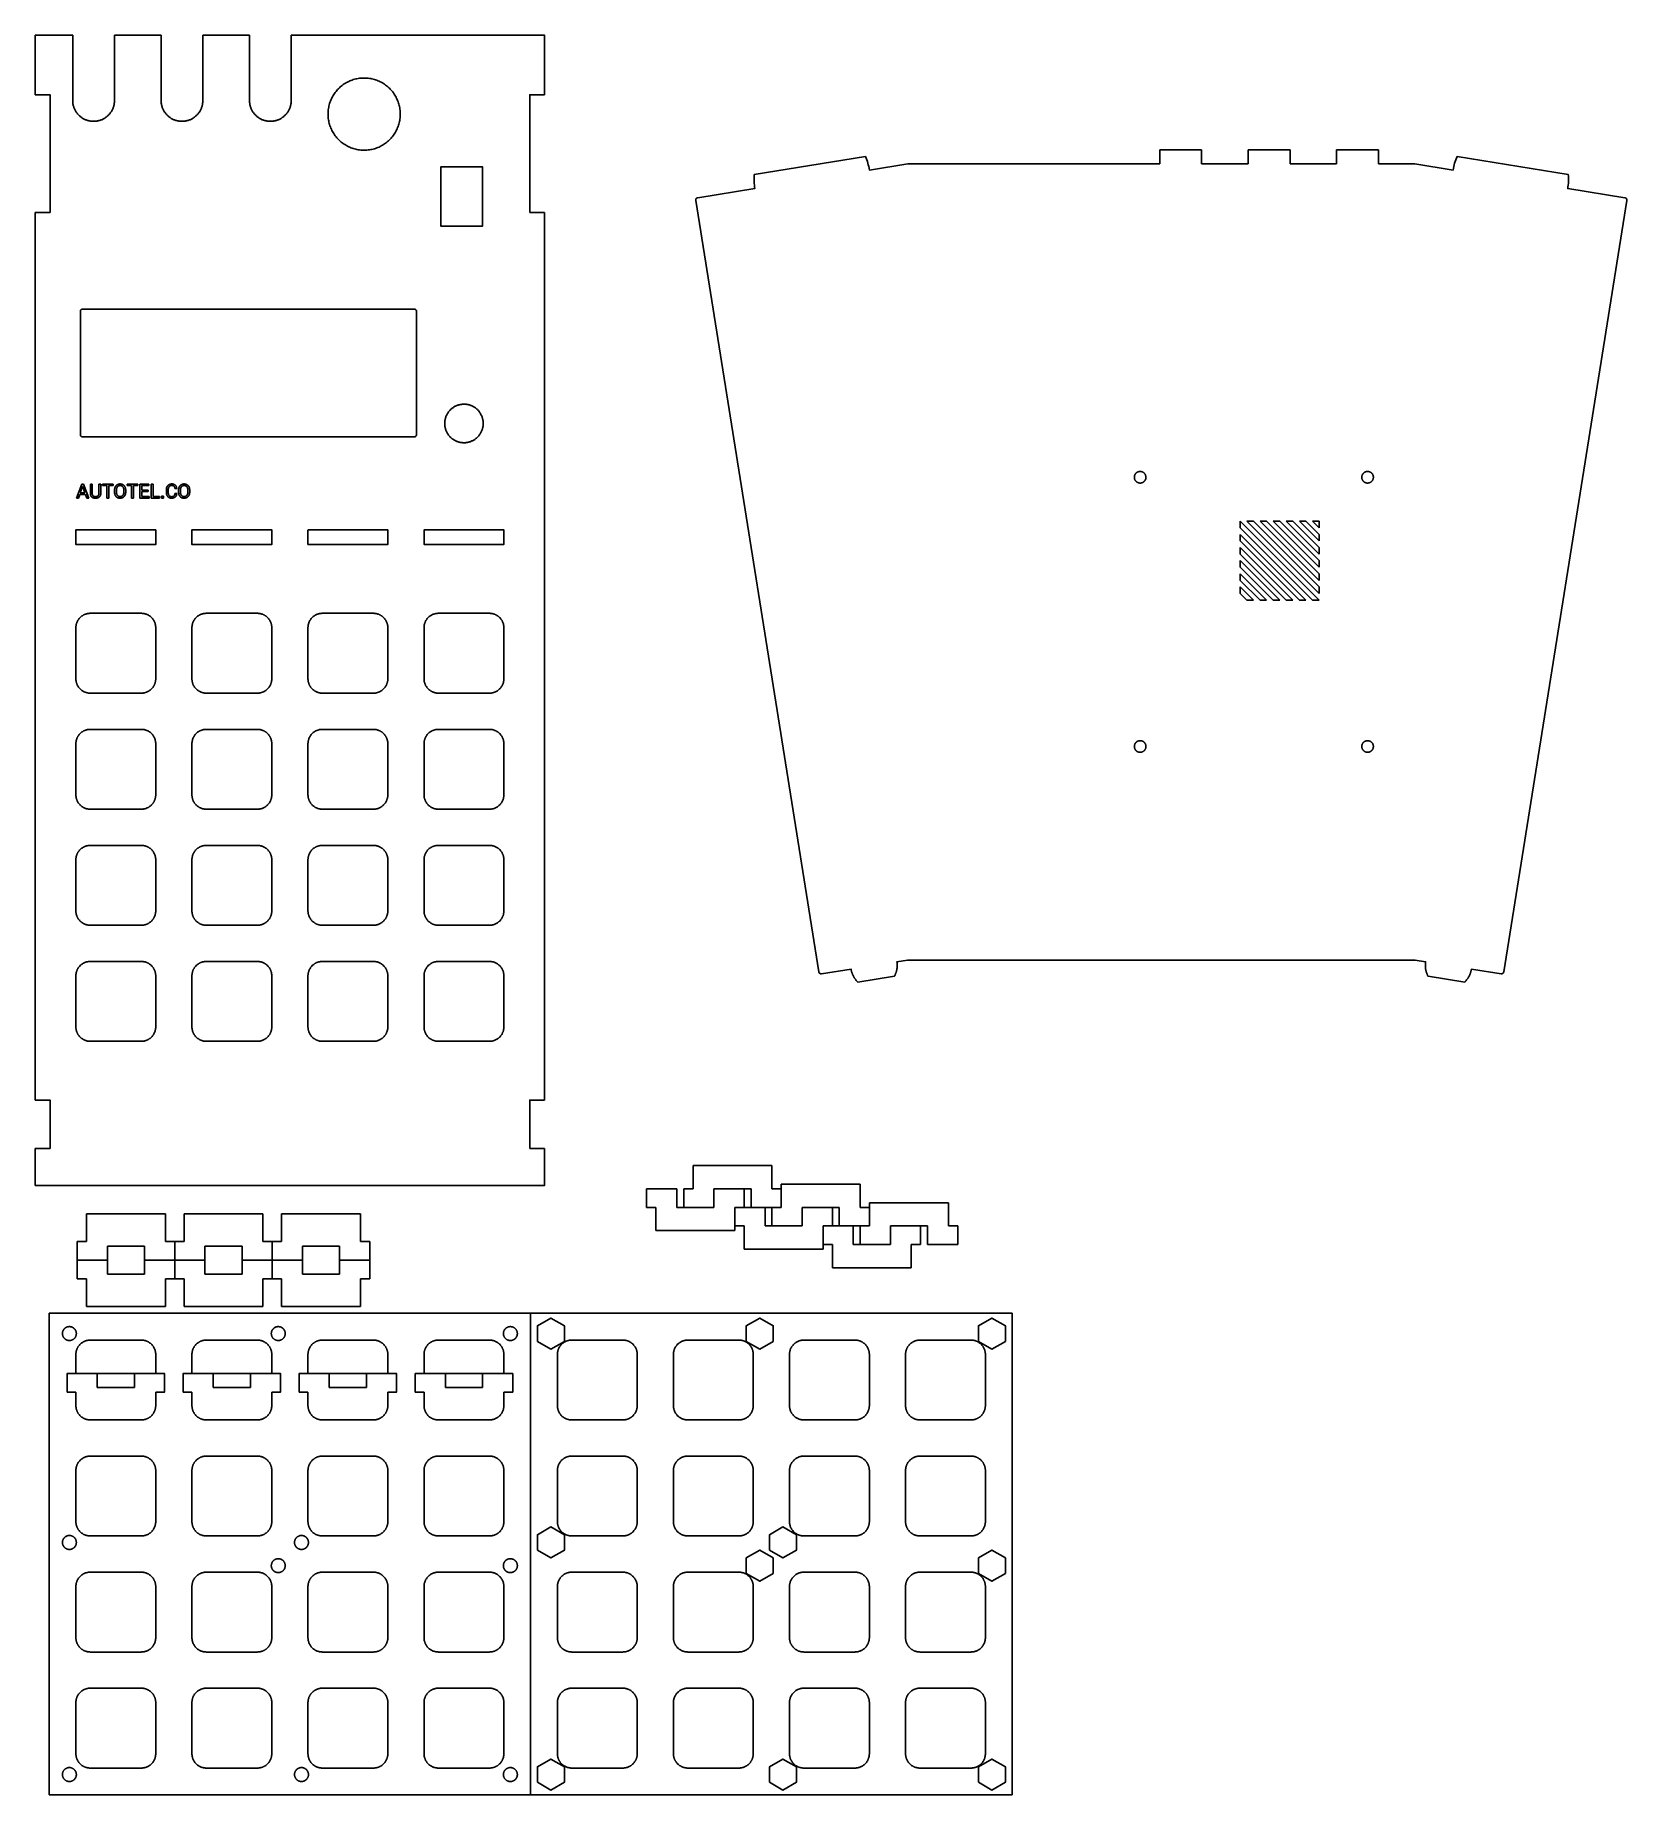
# Model space of a CAD drawing. Header units: millimetres. Extents: x -5 to 338, y -158 to 221.
import ezdxf

# ---------------------------------------------------------------- set-up
doc = ezdxf.new("R2010")
doc.units = ezdxf.units.MM
doc.header["$MEASUREMENT"] = 0
doc.layers.add('engrave', color=18, linetype='Continuous', true_color=0x000000)
doc.layers.add('plot', color=12, linetype='Continuous', true_color=0xb80000)

msp = doc.modelspace()

# ---------------------------------------------------------------- linework, layer by layer
at = {"layer": 'engrave'}
for points in [[(4.04, 120.94), (5.19, 123.92)], [(4.73, 121.72), (4.45, 120.94)], [(5.98, 121.72), (4.73, 121.72)], [(5.36, 123.4), (4.86, 122.04)], [(4.86, 122.04), (5.86, 122.04)], [(5.19, 123.92), (5.54, 123.92)], [(5.37, 123.4), (5.36, 123.4)], [(5.86, 122.04), (5.37, 123.4)], [(5.54, 123.92), (6.67, 120.94)], [(6.26, 120.94), (5.98, 121.72)], [(7.02, 121.9), (7.02, 123.92)], [(7.02, 123.92), (7.42, 123.92)], [(7.33, 121.16), (7.31, 121.17), (7.29, 121.19), (7.27, 121.21), (7.25, 121.23), (7.24, 121.24), (7.22, 121.26), (7.21, 121.28), (7.19, 121.3), (7.18, 121.32), (7.16, 121.34), (7.15, 121.36), (7.14, 121.38), (7.13, 121.4), (7.12, 121.43), (7.11, 121.45), (7.1, 121.47), (7.09, 121.5), (7.08, 121.52), (7.07, 121.54), (7.06, 121.57), (7.06, 121.59), (7.05, 121.62), (7.04, 121.65), (7.04, 121.67), (7.03, 121.7), (7.03, 121.73), (7.03, 121.75), (7.02, 121.78), (7.02, 121.81), (7.02, 121.84), (7.02, 121.87), (7.02, 121.9)], [(7.42, 123.92), (7.42, 121.91)], [(7.42, 121.91), (7.42, 121.89), (7.42, 121.87), (7.42, 121.85), (7.43, 121.83), (7.43, 121.81), (7.43, 121.79), (7.43, 121.77), (7.43, 121.75), (7.44, 121.73), (7.44, 121.71), (7.45, 121.69), (7.45, 121.68), (7.45, 121.66), (7.46, 121.64), (7.47, 121.63), (7.47, 121.61), (7.48, 121.6), (7.48, 121.58), (7.49, 121.56), (7.5, 121.55), (7.51, 121.54), (7.51, 121.52), (7.52, 121.51), (7.53, 121.49), (7.54, 121.48), (7.55, 121.47), (7.56, 121.45), (7.57, 121.44), (7.58, 121.43), (7.59, 121.42), (7.6, 121.41), (7.61, 121.4)], [(7.61, 121.4), (7.63, 121.39), (7.64, 121.38), (7.65, 121.37), (7.66, 121.36), (7.68, 121.35), (7.69, 121.34), (7.7, 121.33), (7.72, 121.32), (7.73, 121.31), (7.75, 121.3), (7.76, 121.3), (7.78, 121.29), (7.79, 121.28), (7.81, 121.28), (7.82, 121.27), (7.84, 121.27), (7.85, 121.26), (7.87, 121.26), (7.89, 121.25), (7.9, 121.25), (7.92, 121.24), (7.94, 121.24), (7.95, 121.24), (7.97, 121.23), (7.99, 121.23), (8.01, 121.23), (8.03, 121.23), (8.05, 121.22), (8.06, 121.22), (8.08, 121.22), (8.1, 121.22), (8.12, 121.22)], [(8.12, 121.22), (8.16, 121.22), (8.18, 121.22), (8.2, 121.22), (8.22, 121.23), (8.24, 121.23), (8.26, 121.23), (8.28, 121.23), (8.3, 121.24), (8.32, 121.24), (8.33, 121.24), (8.35, 121.25), (8.37, 121.25), (8.39, 121.26), (8.4, 121.26), (8.42, 121.27), (8.44, 121.27), (8.45, 121.28), (8.47, 121.28), (8.49, 121.29), (8.5, 121.3), (8.52, 121.3), (8.53, 121.31), (8.55, 121.32), (8.56, 121.33), (8.58, 121.34), (8.59, 121.35), (8.6, 121.36), (8.62, 121.37), (8.63, 121.38), (8.64, 121.39), (8.66, 121.4)], [(8.66, 121.4), (8.67, 121.41), (8.68, 121.42), (8.69, 121.43), (8.7, 121.44), (8.72, 121.45), (8.73, 121.47), (8.74, 121.48), (8.75, 121.49), (8.75, 121.51), (8.76, 121.52), (8.77, 121.54), (8.78, 121.55), (8.79, 121.56), (8.8, 121.58), (8.8, 121.6), (8.81, 121.61), (8.82, 121.63), (8.82, 121.64), (8.83, 121.66), (8.83, 121.68), (8.84, 121.69), (8.84, 121.71), (8.84, 121.73), (8.85, 121.75), (8.85, 121.77), (8.85, 121.79), (8.85, 121.81), (8.86, 121.83), (8.86, 121.85), (8.86, 121.87), (8.86, 121.89), (8.86, 121.91)], [(8.86, 121.91), (8.86, 123.92)], [(8.86, 123.92), (9.26, 123.92)], [(9.26, 121.9), (9.26, 121.87), (9.26, 121.84), (9.26, 121.81), (9.26, 121.78), (9.26, 121.75), (9.25, 121.73), (9.25, 121.7), (9.24, 121.67), (9.24, 121.64), (9.23, 121.62), (9.23, 121.59), (9.22, 121.57), (9.21, 121.54), (9.2, 121.52), (9.19, 121.49), (9.18, 121.47), (9.17, 121.45), (9.16, 121.43), (9.15, 121.4), (9.14, 121.38), (9.13, 121.36), (9.11, 121.34), (9.1, 121.32), (9.09, 121.3), (9.07, 121.28), (9.05, 121.26), (9.04, 121.24), (9.02, 121.22), (9, 121.21), (8.99, 121.19), (8.97, 121.17), (8.95, 121.16)], [(9.26, 123.92), (9.26, 121.9)], [(9.62, 123.6), (9.62, 123.92)], [(9.62, 123.92), (11.93, 123.92)], [(10.57, 123.6), (9.62, 123.6)], [(10.57, 120.94), (10.57, 123.6)], [(11.93, 123.6), (10.97, 123.6)], [(10.97, 123.6), (10.97, 120.94)], [(11.93, 123.92), (11.93, 123.6)], [(12.24, 122.69), (12.24, 122.73), (12.24, 122.76), (12.24, 122.79), (12.24, 122.83), (12.25, 122.86), (12.25, 122.89), (12.25, 122.92), (12.26, 122.96), (12.26, 122.99), (12.27, 123.02), (12.28, 123.05), (12.28, 123.08), (12.29, 123.11), (12.3, 123.14), (12.31, 123.16), (12.32, 123.19), (12.33, 123.22), (12.34, 123.25), (12.35, 123.28), (12.37, 123.3), (12.38, 123.33), (12.39, 123.36), (12.41, 123.38), (12.42, 123.41), (12.44, 123.43), (12.45, 123.46), (12.47, 123.48), (12.49, 123.51), (12.51, 123.53), (12.52, 123.55), (12.54, 123.58), (12.56, 123.6)], [(12.24, 122.16), (12.24, 122.69)], [(12.56, 121.26), (12.54, 121.28), (12.52, 121.3), (12.51, 121.33), (12.49, 121.35), (12.47, 121.38), (12.45, 121.4), (12.44, 121.42), (12.42, 121.45), (12.41, 121.48), (12.39, 121.5), (12.38, 121.53), (12.37, 121.55), (12.35, 121.58), (12.34, 121.61), (12.33, 121.64), (12.32, 121.66), (12.31, 121.69), (12.3, 121.72), (12.29, 121.75), (12.28, 121.78), (12.28, 121.81), (12.27, 121.84), (12.26, 121.87), (12.26, 121.9), (12.25, 121.93), (12.25, 121.97), (12.25, 122), (12.24, 122.03), (12.24, 122.06), (12.24, 122.1), (12.24, 122.13), (12.24, 122.16)], [(12.56, 123.6), (12.58, 123.62), (12.61, 123.64), (12.63, 123.67), (12.65, 123.69), (12.67, 123.7), (12.69, 123.72), (12.72, 123.74), (12.74, 123.76), (12.76, 123.78), (12.79, 123.79), (12.81, 123.81), (12.84, 123.82), (12.86, 123.84), (12.89, 123.85), (12.91, 123.86), (12.94, 123.87), (12.97, 123.88), (12.99, 123.89), (13.02, 123.9), (13.05, 123.91), (13.08, 123.92), (13.1, 123.93), (13.13, 123.93), (13.16, 123.94), (13.19, 123.95), (13.22, 123.95), (13.25, 123.95), (13.28, 123.96), (13.32, 123.96), (13.35, 123.96), (13.38, 123.96), (13.41, 123.96)], [(12.85, 123.36), (12.84, 123.34), (12.83, 123.33), (12.81, 123.31), (12.8, 123.29), (12.79, 123.27), (12.78, 123.26), (12.77, 123.24), (12.76, 123.22), (12.75, 123.2), (12.74, 123.18), (12.73, 123.16), (12.72, 123.14), (12.71, 123.12), (12.71, 123.1), (12.7, 123.08), (12.69, 123.06), (12.69, 123.04), (12.68, 123.02), (12.68, 123), (12.67, 122.98), (12.67, 122.96), (12.66, 122.93), (12.66, 122.91), (12.65, 122.89), (12.65, 122.87), (12.65, 122.84), (12.65, 122.82), (12.64, 122.79), (12.64, 122.75), (12.64, 122.7)], [(12.64, 122.7), (12.64, 122.17)], [(12.64, 122.17), (12.64, 122.12), (12.64, 122.07), (12.65, 122.04), (12.65, 122.02), (12.65, 122), (12.65, 121.97), (12.66, 121.95), (12.66, 121.93), (12.67, 121.91), (12.67, 121.88), (12.68, 121.86), (12.68, 121.84), (12.69, 121.82), (12.69, 121.8), (12.7, 121.78), (12.71, 121.76), (12.71, 121.74), (12.72, 121.72), (12.73, 121.7), (12.74, 121.68), (12.75, 121.66), (12.76, 121.64), (12.77, 121.62), (12.78, 121.6), (12.79, 121.59), (12.8, 121.57), (12.81, 121.55), (12.83, 121.53), (12.84, 121.52), (12.85, 121.5)], [(13.41, 123.62), (13.39, 123.62), (13.37, 123.62), (13.35, 123.62), (13.33, 123.61), (13.31, 123.61), (13.28, 123.61), (13.26, 123.61), (13.24, 123.6), (13.23, 123.6), (13.21, 123.59), (13.19, 123.59), (13.17, 123.58), (13.15, 123.57), (13.13, 123.57), (13.11, 123.56), (13.1, 123.55), (13.08, 123.54), (13.06, 123.54), (13.04, 123.53), (13.03, 123.52), (13.01, 123.51), (13, 123.5), (12.98, 123.48), (12.96, 123.47), (12.95, 123.46), (12.93, 123.45), (12.92, 123.43), (12.91, 123.42), (12.89, 123.41), (12.88, 123.39), (12.86, 123.37), (12.85, 123.36)], [(12.85, 121.5), (12.86, 121.49), (12.88, 121.47), (12.89, 121.46), (12.91, 121.44), (12.92, 121.43), (12.93, 121.41), (12.95, 121.4), (12.96, 121.39), (12.98, 121.38), (13, 121.37), (13.01, 121.35), (13.03, 121.34), (13.04, 121.33), (13.06, 121.33), (13.08, 121.32), (13.1, 121.31), (13.11, 121.3), (13.13, 121.29), (13.15, 121.29), (13.17, 121.28), (13.19, 121.27), (13.21, 121.27), (13.23, 121.26), (13.24, 121.26), (13.26, 121.26), (13.28, 121.25), (13.31, 121.25), (13.33, 121.25), (13.35, 121.25), (13.37, 121.24), (13.39, 121.24), (13.41, 121.24)], [(13.41, 123.96), (13.45, 123.96), (13.48, 123.96), (13.51, 123.96), (13.54, 123.96), (13.58, 123.95), (13.61, 123.95), (13.64, 123.95), (13.67, 123.94), (13.7, 123.93), (13.73, 123.93), (13.76, 123.92), (13.79, 123.91), (13.82, 123.9), (13.85, 123.89), (13.87, 123.88), (13.9, 123.87), (13.93, 123.86), (13.96, 123.85), (13.98, 123.84), (14.01, 123.82), (14.03, 123.81), (14.06, 123.79), (14.08, 123.78), (14.11, 123.76), (14.13, 123.74), (14.16, 123.72), (14.18, 123.71), (14.2, 123.69), (14.22, 123.67), (14.25, 123.65), (14.27, 123.62), (14.29, 123.6)], [(14, 123.36), (13.99, 123.37), (13.98, 123.39), (13.96, 123.41), (13.95, 123.42), (13.93, 123.43), (13.92, 123.45), (13.9, 123.46), (13.88, 123.47), (13.87, 123.48), (13.85, 123.5), (13.83, 123.51), (13.82, 123.52), (13.8, 123.53), (13.78, 123.54), (13.76, 123.54), (13.75, 123.55), (13.73, 123.56), (13.71, 123.57), (13.69, 123.57), (13.67, 123.58), (13.65, 123.59), (13.63, 123.59), (13.61, 123.6), (13.59, 123.6), (13.57, 123.61), (13.55, 123.61), (13.52, 123.61), (13.5, 123.61), (13.48, 123.62), (13.46, 123.62), (13.43, 123.62), (13.41, 123.62)], [(13.41, 121.24), (13.43, 121.24), (13.46, 121.24), (13.48, 121.25), (13.5, 121.25), (13.52, 121.25), (13.55, 121.25), (13.57, 121.26), (13.59, 121.26), (13.61, 121.26), (13.63, 121.27), (13.65, 121.27), (13.67, 121.28), (13.69, 121.29), (13.71, 121.29), (13.73, 121.3), (13.75, 121.31), (13.77, 121.32), (13.78, 121.32), (13.8, 121.33), (13.82, 121.34), (13.84, 121.35), (13.85, 121.37), (13.87, 121.38), (13.89, 121.39), (13.9, 121.4), (13.92, 121.41), (13.93, 121.43), (13.95, 121.44), (13.96, 121.45), (13.98, 121.47), (13.99, 121.49), (14.01, 121.5)], [(14.23, 122.7), (14.23, 122.72), (14.22, 122.75), (14.22, 122.77), (14.22, 122.79), (14.22, 122.82), (14.22, 122.84), (14.21, 122.87), (14.21, 122.89), (14.21, 122.91), (14.2, 122.93), (14.2, 122.96), (14.19, 122.98), (14.19, 123), (14.18, 123.02), (14.18, 123.04), (14.17, 123.06), (14.16, 123.08), (14.16, 123.1), (14.15, 123.12), (14.14, 123.14), (14.13, 123.16), (14.12, 123.18), (14.11, 123.2), (14.1, 123.22), (14.09, 123.24), (14.08, 123.26), (14.07, 123.27), (14.06, 123.29), (14.04, 123.31), (14.03, 123.33), (14.02, 123.34), (14, 123.36)], [(14.01, 121.5), (14.02, 121.52), (14.03, 121.53), (14.04, 121.55), (14.06, 121.57), (14.07, 121.59), (14.08, 121.6), (14.09, 121.62), (14.1, 121.64), (14.11, 121.66), (14.12, 121.68), (14.13, 121.7), (14.14, 121.72), (14.15, 121.74), (14.16, 121.76), (14.16, 121.78), (14.17, 121.8), (14.18, 121.82), (14.18, 121.84), (14.19, 121.86), (14.19, 121.88), (14.2, 121.9), (14.2, 121.93), (14.21, 121.95), (14.21, 121.97), (14.21, 122), (14.22, 122.02), (14.22, 122.04), (14.22, 122.07), (14.22, 122.09), (14.22, 122.12), (14.23, 122.17)], [(14.23, 122.17), (14.23, 122.7)], [(14.29, 123.6), (14.31, 123.58), (14.33, 123.56), (14.35, 123.53), (14.37, 123.51), (14.39, 123.48), (14.4, 123.46), (14.42, 123.43), (14.44, 123.41), (14.45, 123.38), (14.47, 123.36), (14.48, 123.33), (14.5, 123.3), (14.51, 123.28), (14.52, 123.25), (14.53, 123.22), (14.54, 123.19), (14.55, 123.17), (14.56, 123.14), (14.57, 123.11), (14.58, 123.08), (14.59, 123.05), (14.6, 123.02), (14.6, 122.99), (14.61, 122.96), (14.61, 122.92), (14.62, 122.89), (14.62, 122.86), (14.62, 122.83), (14.63, 122.8), (14.63, 122.76), (14.63, 122.73), (14.63, 122.69)], [(14.63, 122.16), (14.63, 122.13), (14.63, 122.1), (14.63, 122.06), (14.62, 122.03), (14.62, 122), (14.62, 121.97), (14.61, 121.93), (14.61, 121.9), (14.6, 121.87), (14.6, 121.84), (14.59, 121.81), (14.58, 121.78), (14.57, 121.75), (14.56, 121.72), (14.55, 121.69), (14.54, 121.66), (14.53, 121.64), (14.52, 121.61), (14.51, 121.58), (14.5, 121.55), (14.48, 121.53), (14.47, 121.5), (14.45, 121.48), (14.44, 121.45), (14.42, 121.42), (14.4, 121.4), (14.39, 121.38), (14.37, 121.35), (14.35, 121.33), (14.33, 121.3), (14.31, 121.28), (14.29, 121.26)], [(14.63, 122.69), (14.63, 122.16)], [(14.93, 123.6), (14.93, 123.92)], [(14.93, 123.92), (17.24, 123.92)], [(15.88, 123.6), (14.93, 123.6)], [(15.88, 120.94), (15.88, 123.6)], [(17.24, 123.6), (16.28, 123.6)], [(16.28, 123.6), (16.28, 120.94)], [(17.24, 123.92), (17.24, 123.6)], [(17.68, 120.94), (17.68, 123.92)], [(17.68, 123.92), (19.64, 123.92)], [(19.64, 123.6), (18.09, 123.6)], [(18.09, 123.6), (18.09, 122.65)], [(18.09, 122.65), (19.45, 122.65)], [(19.45, 122.32), (18.09, 122.32)], [(18.09, 122.32), (18.09, 121.26)], [(19.45, 122.65), (19.45, 122.32)], [(19.64, 123.92), (19.64, 123.6)], [(20.12, 120.94), (20.12, 123.92)], [(20.12, 123.92), (20.53, 123.92)], [(20.53, 123.92), (20.53, 121.26)], [(22.35, 120.94), (22.35, 121.35)], [(22.35, 121.35), (22.75, 121.35)], [(22.75, 121.35), (22.75, 120.94)], [(23.39, 122.69), (23.39, 122.73), (23.39, 122.76), (23.39, 122.8), (23.39, 122.83), (23.39, 122.86), (23.4, 122.89), (23.4, 122.93), (23.4, 122.96), (23.41, 122.99), (23.42, 123.02), (23.42, 123.05), (23.43, 123.08), (23.44, 123.11), (23.45, 123.14), (23.45, 123.17), (23.46, 123.2), (23.47, 123.23), (23.49, 123.25), (23.5, 123.28), (23.51, 123.31), (23.52, 123.33), (23.54, 123.36), (23.55, 123.39), (23.56, 123.41), (23.58, 123.44), (23.59, 123.46), (23.61, 123.49), (23.63, 123.51), (23.65, 123.53), (23.66, 123.56), (23.68, 123.58), (23.7, 123.6)], [(23.39, 122.16), (23.39, 122.69)], [(23.7, 121.26), (23.68, 121.28), (23.66, 121.3), (23.65, 121.32), (23.63, 121.35), (23.61, 121.37), (23.59, 121.4), (23.58, 121.42), (23.56, 121.45), (23.55, 121.47), (23.54, 121.5), (23.52, 121.52), (23.51, 121.55), (23.5, 121.58), (23.49, 121.61), (23.47, 121.63), (23.46, 121.66), (23.45, 121.69), (23.45, 121.72), (23.44, 121.75), (23.43, 121.78), (23.42, 121.81), (23.42, 121.84), (23.41, 121.87), (23.4, 121.9), (23.4, 121.93), (23.4, 121.96), (23.39, 122), (23.39, 122.03), (23.39, 122.06), (23.39, 122.1), (23.39, 122.13), (23.39, 122.16)], [(23.7, 123.6), (23.72, 123.63), (23.74, 123.65), (23.76, 123.67), (23.79, 123.69), (23.81, 123.71), (23.83, 123.73), (23.85, 123.74), (23.87, 123.76), (23.9, 123.78), (23.92, 123.79), (23.94, 123.81), (23.97, 123.82), (23.99, 123.84), (24.02, 123.85), (24.04, 123.86), (24.07, 123.87), (24.09, 123.88), (24.12, 123.89), (24.15, 123.9), (24.17, 123.91), (24.2, 123.92), (24.23, 123.93), (24.26, 123.93), (24.29, 123.94), (24.31, 123.95), (24.34, 123.95), (24.37, 123.95), (24.4, 123.96), (24.43, 123.96), (24.46, 123.96), (24.49, 123.96), (24.53, 123.96)], [(23.99, 123.37), (23.98, 123.35), (23.96, 123.33), (23.95, 123.32), (23.94, 123.3), (23.93, 123.28), (23.92, 123.26), (23.91, 123.24), (23.9, 123.23), (23.89, 123.21), (23.88, 123.19), (23.87, 123.17), (23.87, 123.15), (23.86, 123.13), (23.85, 123.11), (23.84, 123.09), (23.84, 123.07), (23.83, 123.04), (23.83, 123.02), (23.82, 123), (23.82, 122.98), (23.81, 122.96), (23.81, 122.94), (23.8, 122.91), (23.8, 122.89), (23.8, 122.87), (23.8, 122.84), (23.79, 122.8), (23.79, 122.75), (23.79, 122.7)], [(23.79, 122.7), (23.79, 122.17)], [(23.79, 122.17), (23.79, 122.12), (23.79, 122.07), (23.8, 122.02), (23.8, 122), (23.8, 121.97), (23.8, 121.95), (23.81, 121.93), (23.81, 121.9), (23.82, 121.88), (23.82, 121.86), (23.83, 121.84), (23.83, 121.82), (23.84, 121.8), (23.84, 121.78), (23.85, 121.75), (23.86, 121.73), (23.87, 121.71), (23.87, 121.69), (23.88, 121.67), (23.89, 121.65), (23.9, 121.64), (23.91, 121.62), (23.92, 121.6), (23.93, 121.58), (23.94, 121.56), (23.95, 121.54), (23.96, 121.53), (23.98, 121.51), (23.99, 121.49)], [(24.53, 123.64), (24.5, 123.64), (24.48, 123.64), (24.46, 123.64), (24.44, 123.63), (24.42, 123.63), (24.4, 123.63), (24.38, 123.63), (24.37, 123.62), (24.35, 123.62), (24.33, 123.61), (24.31, 123.61), (24.29, 123.6), (24.27, 123.59), (24.26, 123.59), (24.24, 123.58), (24.22, 123.57), (24.21, 123.56), (24.19, 123.55), (24.17, 123.54), (24.16, 123.53), (24.14, 123.52), (24.13, 123.51), (24.11, 123.5), (24.1, 123.49), (24.08, 123.47), (24.07, 123.46), (24.05, 123.45), (24.04, 123.43), (24.03, 123.42), (24.01, 123.4), (24, 123.39), (23.99, 123.37)], [(23.99, 121.49), (24, 121.48), (24.01, 121.46), (24.03, 121.44), (24.04, 121.43), (24.05, 121.41), (24.07, 121.4), (24.08, 121.39), (24.1, 121.37), (24.11, 121.36), (24.13, 121.35), (24.14, 121.34), (24.16, 121.33), (24.17, 121.32), (24.19, 121.31), (24.21, 121.3), (24.22, 121.29), (24.24, 121.28), (24.26, 121.27), (24.27, 121.27), (24.29, 121.26), (24.31, 121.25), (24.33, 121.25), (24.35, 121.24), (24.37, 121.24), (24.38, 121.23), (24.4, 121.23), (24.42, 121.23), (24.44, 121.23), (24.46, 121.22), (24.48, 121.22), (24.5, 121.22), (24.53, 121.22)], [(24.53, 123.96), (24.59, 123.96), (24.62, 123.96), (24.65, 123.96), (24.68, 123.96), (24.71, 123.95), (24.74, 123.95), (24.77, 123.95), (24.79, 123.94), (24.82, 123.94), (24.85, 123.93), (24.88, 123.92), (24.9, 123.92), (24.93, 123.91), (24.95, 123.9), (24.98, 123.89), (25, 123.89), (25.03, 123.88), (25.05, 123.87), (25.08, 123.86), (25.1, 123.85), (25.12, 123.83), (25.15, 123.82), (25.17, 123.81), (25.19, 123.8), (25.21, 123.78), (25.23, 123.77), (25.25, 123.75), (25.27, 123.74), (25.29, 123.72), (25.31, 123.71), (25.33, 123.69)], [(25.05, 123.46), (25.03, 123.47), (25.02, 123.48), (25.01, 123.49), (25, 123.5), (24.98, 123.51), (24.97, 123.52), (24.96, 123.53), (24.94, 123.54), (24.93, 123.55), (24.92, 123.55), (24.9, 123.56), (24.89, 123.57), (24.87, 123.57), (24.86, 123.58), (24.84, 123.59), (24.82, 123.59), (24.81, 123.6), (24.79, 123.6), (24.77, 123.61), (24.76, 123.61), (24.74, 123.62), (24.72, 123.62), (24.7, 123.62), (24.68, 123.63), (24.67, 123.63), (24.65, 123.63), (24.63, 123.63), (24.61, 123.64), (24.59, 123.64), (24.57, 123.64), (24.53, 123.64)], [(24.53, 121.22), (24.57, 121.22), (24.59, 121.22), (24.61, 121.22), (24.63, 121.23), (24.65, 121.23), (24.67, 121.23), (24.68, 121.23), (24.7, 121.24), (24.72, 121.24), (24.74, 121.24), (24.76, 121.25), (24.77, 121.25), (24.79, 121.26), (24.81, 121.26), (24.82, 121.27), (24.84, 121.27), (24.86, 121.28), (24.87, 121.29), (24.89, 121.29), (24.9, 121.3), (24.92, 121.31), (24.93, 121.32), (24.94, 121.32), (24.96, 121.33), (24.97, 121.34), (24.98, 121.35), (25, 121.36), (25.01, 121.37), (25.02, 121.38), (25.03, 121.39), (25.05, 121.4)], [(25.23, 122.96), (25.23, 122.98), (25.23, 123), (25.23, 123.02), (25.23, 123.04), (25.22, 123.06), (25.22, 123.08), (25.22, 123.09), (25.22, 123.11), (25.21, 123.13), (25.21, 123.15), (25.21, 123.16), (25.2, 123.18), (25.2, 123.19), (25.19, 123.21), (25.19, 123.23), (25.18, 123.24), (25.18, 123.26), (25.17, 123.27), (25.16, 123.29), (25.16, 123.3), (25.15, 123.32), (25.14, 123.33), (25.13, 123.34), (25.13, 123.36), (25.12, 123.37), (25.11, 123.38), (25.1, 123.4), (25.09, 123.41), (25.08, 123.42), (25.07, 123.43), (25.06, 123.45), (25.05, 123.46)], [(25.05, 121.4), (25.06, 121.41), (25.07, 121.43), (25.08, 121.44), (25.09, 121.45), (25.1, 121.46), (25.11, 121.48), (25.12, 121.49), (25.13, 121.5), (25.13, 121.52), (25.14, 121.53), (25.15, 121.54), (25.16, 121.56), (25.16, 121.57), (25.17, 121.59), (25.18, 121.6), (25.18, 121.62), (25.19, 121.63), (25.19, 121.65), (25.2, 121.67), (25.2, 121.68), (25.21, 121.7), (25.21, 121.72), (25.21, 121.73), (25.22, 121.75), (25.22, 121.77), (25.22, 121.79), (25.22, 121.81), (25.23, 121.83), (25.23, 121.84), (25.23, 121.86), (25.23, 121.88), (25.23, 121.9)], [(25.62, 122.96), (25.23, 122.96)], [(25.23, 121.9), (25.62, 121.9)], [(25.33, 123.69), (25.35, 123.67), (25.37, 123.66), (25.38, 123.64), (25.4, 123.62), (25.42, 123.6), (25.43, 123.58), (25.45, 123.56), (25.46, 123.54), (25.47, 123.52), (25.49, 123.5), (25.5, 123.48), (25.51, 123.46), (25.52, 123.44), (25.53, 123.42), (25.54, 123.4), (25.55, 123.38), (25.56, 123.35), (25.57, 123.33), (25.58, 123.31), (25.58, 123.28), (25.59, 123.26), (25.59, 123.24), (25.6, 123.21), (25.6, 123.19), (25.61, 123.16), (25.61, 123.13), (25.61, 123.11), (25.62, 123.08), (25.62, 123.06), (25.62, 123.03), (25.62, 123), (25.62, 122.97)], [(25.62, 121.89), (25.62, 121.86), (25.62, 121.84), (25.62, 121.81), (25.62, 121.79), (25.61, 121.76), (25.61, 121.74), (25.61, 121.71), (25.6, 121.69), (25.6, 121.67), (25.59, 121.64), (25.59, 121.62), (25.58, 121.59), (25.58, 121.57), (25.57, 121.55), (25.56, 121.53), (25.55, 121.5), (25.54, 121.48), (25.53, 121.46), (25.52, 121.44), (25.51, 121.42), (25.5, 121.4), (25.48, 121.38), (25.47, 121.36), (25.46, 121.34), (25.44, 121.32), (25.43, 121.3), (25.41, 121.28), (25.4, 121.26), (25.38, 121.24), (25.36, 121.22), (25.34, 121.2), (25.33, 121.18)], [(25.62, 122.97), (25.62, 122.96)], [(25.62, 121.9), (25.62, 121.89)], [(26.03, 122.69), (26.03, 122.73), (26.03, 122.76), (26.03, 122.79), (26.03, 122.83), (26.04, 122.86), (26.04, 122.89), (26.05, 122.92), (26.05, 122.96), (26.06, 122.99), (26.06, 123.02), (26.07, 123.05), (26.08, 123.08), (26.08, 123.11), (26.09, 123.14), (26.1, 123.16), (26.11, 123.19), (26.12, 123.22), (26.13, 123.25), (26.14, 123.28), (26.16, 123.3), (26.17, 123.33), (26.18, 123.36), (26.2, 123.38), (26.21, 123.41), (26.23, 123.43), (26.24, 123.46), (26.26, 123.48), (26.28, 123.51), (26.3, 123.53), (26.32, 123.55), (26.34, 123.58), (26.36, 123.6)], [(26.03, 122.16), (26.03, 122.69)], [(26.36, 121.26), (26.34, 121.28), (26.32, 121.3), (26.3, 121.33), (26.28, 121.35), (26.26, 121.38), (26.24, 121.4), (26.23, 121.42), (26.21, 121.45), (26.2, 121.48), (26.18, 121.5), (26.17, 121.53), (26.16, 121.55), (26.14, 121.58), (26.13, 121.61), (26.12, 121.64), (26.11, 121.66), (26.1, 121.69), (26.09, 121.72), (26.08, 121.75), (26.08, 121.78), (26.07, 121.81), (26.06, 121.84), (26.06, 121.87), (26.05, 121.9), (26.05, 121.93), (26.04, 121.97), (26.04, 122), (26.03, 122.03), (26.03, 122.06), (26.03, 122.1), (26.03, 122.13), (26.03, 122.16)], [(26.36, 123.6), (26.38, 123.62), (26.4, 123.64), (26.42, 123.67), (26.44, 123.69), (26.46, 123.7), (26.48, 123.72), (26.51, 123.74), (26.53, 123.76), (26.55, 123.78), (26.58, 123.79), (26.6, 123.81), (26.63, 123.82), (26.65, 123.84), (26.68, 123.85), (26.7, 123.86), (26.73, 123.87), (26.76, 123.88), (26.78, 123.89), (26.81, 123.9), (26.84, 123.91), (26.87, 123.92), (26.9, 123.93), (26.93, 123.93), (26.95, 123.94), (26.98, 123.95), (27.01, 123.95), (27.04, 123.95), (27.08, 123.96), (27.11, 123.96), (27.14, 123.96), (27.17, 123.96), (27.2, 123.96)], [(26.64, 123.36), (26.63, 123.34), (26.62, 123.33), (26.6, 123.31), (26.59, 123.29), (26.58, 123.27), (26.57, 123.26), (26.56, 123.24), (26.55, 123.22), (26.54, 123.2), (26.53, 123.18), (26.52, 123.16), (26.51, 123.14), (26.51, 123.12), (26.5, 123.1), (26.49, 123.08), (26.48, 123.06), (26.48, 123.04), (26.47, 123.02), (26.47, 123), (26.46, 122.98), (26.46, 122.96), (26.45, 122.93), (26.45, 122.91), (26.45, 122.89), (26.44, 122.87), (26.44, 122.84), (26.44, 122.82), (26.44, 122.79), (26.43, 122.75), (26.43, 122.7)], [(26.43, 122.7), (26.43, 122.17)], [(26.43, 122.17), (26.43, 122.12), (26.44, 122.07), (26.44, 122.04), (26.44, 122.02), (26.44, 122), (26.45, 121.97), (26.45, 121.95), (26.45, 121.93), (26.46, 121.91), (26.46, 121.88), (26.47, 121.86), (26.47, 121.84), (26.48, 121.82), (26.48, 121.8), (26.49, 121.78), (26.5, 121.76), (26.51, 121.74), (26.51, 121.72), (26.52, 121.7), (26.53, 121.68), (26.54, 121.66), (26.55, 121.64), (26.56, 121.62), (26.57, 121.6), (26.58, 121.59), (26.59, 121.57), (26.6, 121.55), (26.62, 121.53), (26.63, 121.52), (26.64, 121.5)], [(27.2, 123.62), (27.18, 123.62), (27.16, 123.62), (27.14, 123.62), (27.12, 123.61), (27.1, 123.61), (27.08, 123.61), (27.06, 123.61), (27.04, 123.6), (27.02, 123.6), (27, 123.59), (26.98, 123.59), (26.96, 123.58), (26.94, 123.57), (26.92, 123.57), (26.9, 123.56), (26.89, 123.55), (26.87, 123.54), (26.85, 123.54), (26.84, 123.53), (26.82, 123.52), (26.8, 123.51), (26.79, 123.5), (26.77, 123.48), (26.76, 123.47), (26.74, 123.46), (26.73, 123.45), (26.71, 123.43), (26.7, 123.42), (26.68, 123.41), (26.67, 123.39), (26.66, 123.37), (26.64, 123.36)], [(26.64, 121.5), (26.66, 121.49), (26.67, 121.47), (26.68, 121.46), (26.7, 121.44), (26.71, 121.43), (26.73, 121.41), (26.74, 121.4), (26.76, 121.39), (26.77, 121.38), (26.79, 121.37), (26.8, 121.35), (26.82, 121.34), (26.84, 121.33), (26.85, 121.33), (26.87, 121.32), (26.89, 121.31), (26.9, 121.3), (26.92, 121.29), (26.94, 121.29), (26.96, 121.28), (26.98, 121.27), (27, 121.27), (27.02, 121.26), (27.04, 121.26), (27.06, 121.26), (27.08, 121.25), (27.1, 121.25), (27.12, 121.25), (27.14, 121.25), (27.16, 121.24), (27.18, 121.24), (27.2, 121.24)], [(27.2, 123.96), (27.24, 123.96), (27.27, 123.96), (27.3, 123.96), (27.33, 123.96), (27.37, 123.95), (27.4, 123.95), (27.43, 123.95), (27.46, 123.94), (27.49, 123.93), (27.52, 123.93), (27.55, 123.92), (27.58, 123.91), (27.61, 123.9), (27.64, 123.89), (27.66, 123.88), (27.69, 123.87), (27.72, 123.86), (27.75, 123.85), (27.77, 123.84), (27.8, 123.82), (27.82, 123.81), (27.85, 123.79), (27.87, 123.78), (27.9, 123.76), (27.92, 123.74), (27.95, 123.72), (27.97, 123.71), (27.99, 123.69), (28.02, 123.67), (28.04, 123.65), (28.06, 123.62), (28.08, 123.6)], [(27.8, 123.36), (27.78, 123.37), (27.77, 123.39), (27.75, 123.41), (27.74, 123.42), (27.72, 123.43), (27.71, 123.45), (27.69, 123.46), (27.68, 123.47), (27.66, 123.48), (27.64, 123.5), (27.63, 123.51), (27.61, 123.52), (27.59, 123.53), (27.57, 123.54), (27.56, 123.54), (27.54, 123.55), (27.52, 123.56), (27.5, 123.57), (27.48, 123.57), (27.46, 123.58), (27.44, 123.59), (27.42, 123.59), (27.4, 123.6), (27.38, 123.6), (27.36, 123.61), (27.34, 123.61), (27.32, 123.61), (27.29, 123.61), (27.27, 123.62), (27.25, 123.62), (27.23, 123.62), (27.2, 123.62)], [(27.2, 121.24), (27.23, 121.24), (27.25, 121.24), (27.27, 121.25), (27.29, 121.25), (27.32, 121.25), (27.34, 121.25), (27.36, 121.26), (27.38, 121.26), (27.4, 121.26), (27.42, 121.27), (27.44, 121.27), (27.46, 121.28), (27.48, 121.29), (27.5, 121.29), (27.52, 121.3), (27.54, 121.31), (27.56, 121.32), (27.58, 121.32), (27.59, 121.33), (27.61, 121.34), (27.63, 121.35), (27.64, 121.37), (27.66, 121.38), (27.68, 121.39), (27.69, 121.4), (27.71, 121.41), (27.72, 121.43), (27.74, 121.44), (27.75, 121.45), (27.77, 121.47), (27.78, 121.49), (27.8, 121.5)], [(28.02, 122.7), (28.02, 122.72), (28.02, 122.75), (28.01, 122.77), (28.01, 122.79), (28.01, 122.82), (28.01, 122.84), (28.01, 122.87), (28, 122.89), (28, 122.91), (28, 122.93), (27.99, 122.96), (27.99, 122.98), (27.98, 123), (27.97, 123.02), (27.97, 123.04), (27.96, 123.06), (27.95, 123.08), (27.95, 123.1), (27.94, 123.12), (27.93, 123.14), (27.92, 123.16), (27.91, 123.18), (27.9, 123.2), (27.89, 123.22), (27.88, 123.24), (27.87, 123.26), (27.86, 123.27), (27.85, 123.29), (27.84, 123.31), (27.82, 123.33), (27.81, 123.34), (27.8, 123.36)], [(27.8, 121.5), (27.81, 121.52), (27.82, 121.53), (27.84, 121.55), (27.85, 121.57), (27.86, 121.59), (27.87, 121.6), (27.88, 121.62), (27.89, 121.64), (27.9, 121.66), (27.91, 121.68), (27.92, 121.7), (27.93, 121.72), (27.94, 121.74), (27.95, 121.76), (27.95, 121.78), (27.96, 121.8), (27.97, 121.82), (27.97, 121.84), (27.98, 121.86), (27.99, 121.88), (27.99, 121.9), (28, 121.93), (28, 121.95), (28, 121.97), (28.01, 122), (28.01, 122.02), (28.01, 122.04), (28.01, 122.07), (28.01, 122.09), (28.02, 122.12), (28.02, 122.17)], [(28.02, 122.17), (28.02, 122.7)], [(28.08, 123.6), (28.1, 123.58), (28.12, 123.56), (28.14, 123.53), (28.16, 123.51), (28.18, 123.48), (28.2, 123.46), (28.21, 123.43), (28.23, 123.41), (28.24, 123.38), (28.26, 123.36), (28.27, 123.33), (28.29, 123.3), (28.3, 123.28), (28.31, 123.25), (28.32, 123.22), (28.33, 123.19), (28.35, 123.17), (28.35, 123.14), (28.36, 123.11), (28.37, 123.08), (28.38, 123.05), (28.39, 123.02), (28.39, 122.99), (28.4, 122.96), (28.4, 122.92), (28.41, 122.89), (28.41, 122.86), (28.41, 122.83), (28.42, 122.8), (28.42, 122.76), (28.42, 122.73), (28.42, 122.69)], [(28.42, 122.16), (28.42, 122.13), (28.42, 122.1), (28.42, 122.06), (28.41, 122.03), (28.41, 122), (28.41, 121.97), (28.4, 121.93), (28.4, 121.9), (28.39, 121.87), (28.39, 121.84), (28.38, 121.81), (28.37, 121.78), (28.36, 121.75), (28.35, 121.72), (28.35, 121.69), (28.33, 121.66), (28.32, 121.64), (28.31, 121.61), (28.3, 121.58), (28.29, 121.55), (28.27, 121.53), (28.26, 121.5), (28.24, 121.48), (28.23, 121.45), (28.21, 121.42), (28.2, 121.4), (28.18, 121.38), (28.16, 121.35), (28.14, 121.33), (28.12, 121.3), (28.1, 121.28), (28.08, 121.26)], [(28.42, 122.69), (28.42, 122.16)], [(4.45, 120.94), (4.04, 120.94)], [(6.67, 120.94), (6.26, 120.94)], [(8.12, 120.9), (8.06, 120.9), (8.03, 120.9), (8, 120.9), (7.97, 120.9), (7.94, 120.91), (7.92, 120.91), (7.89, 120.91), (7.86, 120.92), (7.83, 120.92), (7.81, 120.93), (7.78, 120.93), (7.75, 120.94), (7.73, 120.95), (7.7, 120.95), (7.68, 120.96), (7.65, 120.97), (7.63, 120.98), (7.6, 120.99), (7.58, 121), (7.56, 121.01), (7.53, 121.02), (7.51, 121.03), (7.49, 121.04), (7.47, 121.06), (7.45, 121.07), (7.43, 121.08), (7.4, 121.1), (7.38, 121.11), (7.36, 121.13), (7.34, 121.14), (7.33, 121.16)], [(8.95, 121.16), (8.93, 121.14), (8.91, 121.12), (8.89, 121.11), (8.86, 121.1), (8.84, 121.08), (8.82, 121.07), (8.8, 121.06), (8.78, 121.04), (8.75, 121.03), (8.73, 121.02), (8.71, 121.01), (8.68, 121), (8.66, 120.99), (8.63, 120.98), (8.61, 120.97), (8.58, 120.96), (8.56, 120.95), (8.53, 120.95), (8.5, 120.94), (8.48, 120.93), (8.45, 120.93), (8.42, 120.92), (8.39, 120.92), (8.36, 120.91), (8.34, 120.91), (8.31, 120.91), (8.28, 120.9), (8.25, 120.9), (8.18, 120.9), (8.12, 120.9)], [(10.97, 120.94), (10.57, 120.94)], [(13.41, 120.9), (13.38, 120.9), (13.35, 120.9), (13.32, 120.9), (13.28, 120.9), (13.25, 120.91), (13.22, 120.91), (13.19, 120.92), (13.16, 120.92), (13.13, 120.93), (13.1, 120.93), (13.08, 120.94), (13.05, 120.95), (13.02, 120.96), (12.99, 120.97), (12.97, 120.98), (12.94, 120.99), (12.91, 121), (12.89, 121.01), (12.86, 121.02), (12.84, 121.04), (12.81, 121.05), (12.79, 121.07), (12.76, 121.08), (12.74, 121.1), (12.72, 121.12), (12.69, 121.14), (12.67, 121.15), (12.65, 121.17), (12.63, 121.19), (12.61, 121.21), (12.58, 121.24), (12.56, 121.26)], [(14.29, 121.26), (14.27, 121.24), (14.25, 121.21), (14.22, 121.19), (14.2, 121.17), (14.18, 121.15), (14.16, 121.14), (14.13, 121.12), (14.11, 121.1), (14.08, 121.08), (14.06, 121.07), (14.03, 121.05), (14.01, 121.04), (13.98, 121.02), (13.96, 121.01), (13.93, 121), (13.9, 120.99), (13.87, 120.98), (13.85, 120.97), (13.82, 120.96), (13.79, 120.95), (13.76, 120.94), (13.73, 120.93), (13.7, 120.93), (13.67, 120.92), (13.64, 120.92), (13.61, 120.91), (13.58, 120.91), (13.54, 120.9), (13.51, 120.9), (13.48, 120.9), (13.45, 120.9), (13.41, 120.9)], [(16.28, 120.94), (15.88, 120.94)], [(19.66, 120.94), (17.68, 120.94)], [(18.09, 121.26), (19.66, 121.26)], [(19.66, 121.26), (19.66, 120.94)], [(21.93, 120.94), (20.12, 120.94)], [(20.53, 121.26), (21.93, 121.26)], [(21.93, 121.26), (21.93, 120.94)], [(22.75, 120.94), (22.35, 120.94)], [(24.53, 120.9), (24.49, 120.9), (24.46, 120.9), (24.43, 120.9), (24.4, 120.9), (24.37, 120.91), (24.34, 120.91), (24.31, 120.92), (24.29, 120.92), (24.26, 120.93), (24.23, 120.93), (24.2, 120.94), (24.17, 120.95), (24.15, 120.96), (24.12, 120.97), (24.09, 120.98), (24.07, 120.99), (24.04, 121), (24.02, 121.01), (23.99, 121.02), (23.97, 121.04), (23.94, 121.05), (23.92, 121.07), (23.9, 121.08), (23.87, 121.1), (23.85, 121.12), (23.83, 121.13), (23.81, 121.15), (23.79, 121.17), (23.76, 121.19), (23.74, 121.21), (23.72, 121.23), (23.7, 121.26)], [(25.33, 121.18), (25.31, 121.17), (25.29, 121.15), (25.27, 121.13), (25.25, 121.12), (25.23, 121.1), (25.2, 121.09), (25.18, 121.07), (25.16, 121.06), (25.14, 121.05), (25.12, 121.03), (25.09, 121.02), (25.07, 121.01), (25.05, 121), (25.02, 120.99), (25, 120.98), (24.97, 120.97), (24.95, 120.96), (24.92, 120.95), (24.9, 120.95), (24.87, 120.94), (24.84, 120.93), (24.82, 120.93), (24.79, 120.92), (24.76, 120.92), (24.73, 120.91), (24.71, 120.91), (24.68, 120.91), (24.65, 120.9), (24.62, 120.9), (24.59, 120.9), (24.56, 120.9), (24.53, 120.9)], [(27.2, 120.9), (27.17, 120.9), (27.14, 120.9), (27.11, 120.9), (27.08, 120.9), (27.04, 120.91), (27.01, 120.91), (26.98, 120.92), (26.95, 120.92), (26.93, 120.93), (26.9, 120.93), (26.87, 120.94), (26.84, 120.95), (26.81, 120.96), (26.78, 120.97), (26.76, 120.98), (26.73, 120.99), (26.7, 121), (26.68, 121.01), (26.65, 121.02), (26.63, 121.04), (26.6, 121.05), (26.58, 121.07), (26.55, 121.08), (26.53, 121.1), (26.51, 121.12), (26.48, 121.14), (26.46, 121.15), (26.44, 121.17), (26.42, 121.19), (26.4, 121.21), (26.38, 121.24), (26.36, 121.26)], [(28.08, 121.26), (28.06, 121.24), (28.04, 121.21), (28.02, 121.19), (27.99, 121.17), (27.97, 121.15), (27.95, 121.14), (27.92, 121.12), (27.9, 121.1), (27.87, 121.08), (27.85, 121.07), (27.82, 121.05), (27.8, 121.04), (27.77, 121.02), (27.75, 121.01), (27.72, 121), (27.69, 120.99), (27.66, 120.98), (27.64, 120.97), (27.61, 120.96), (27.58, 120.95), (27.55, 120.94), (27.52, 120.93), (27.49, 120.93), (27.46, 120.92), (27.43, 120.92), (27.4, 120.91), (27.37, 120.91), (27.33, 120.9), (27.3, 120.9), (27.27, 120.9), (27.24, 120.9), (27.2, 120.9)]]:
    msp.add_lwpolyline(points, dxfattribs=at)
at = {"layer": 'plot'}
for points in [[(3.22, 220.64), (-4.86, 220.64)], [(-4.86, 220.64), (-4.86, 207.81)], [(3.22, 206.58), (3.22, 220.64)], [(22.26, 220.64), (12.22, 220.64)], [(12.22, 220.64), (12.22, 206.58)], [(22.26, 206.58), (22.26, 220.64)], [(41.3, 220.64), (31.26, 220.64)], [(31.26, 220.64), (31.26, 206.58)], [(41.3, 206.58), (41.3, 220.64)], [(104.86, 207.81), (104.86, 220.64), (50.3, 220.64)], [(50.3, 220.64), (50.3, 206.58)], [(73.78, 203.64), (73.78, 203.37), (73.76, 203.1), (73.74, 202.83), (73.71, 202.57), (73.66, 202.3), (73.61, 202.03), (73.55, 201.77), (73.48, 201.51), (73.4, 201.25), (73.32, 201), (73.22, 200.74), (73.11, 200.49), (73, 200.25), (72.88, 200.01), (72.75, 199.77), (72.61, 199.54), (72.46, 199.31), (72.31, 199.09), (72.15, 198.87), (71.98, 198.66), (71.8, 198.46), (71.62, 198.26), (71.43, 198.07), (71.23, 197.88), (71.03, 197.71), (70.82, 197.54), (70.61, 197.37), (70.39, 197.22), (70.16, 197.07), (69.93, 196.93), (69.69, 196.79), (69.45, 196.67), (69.21, 196.55), (68.96, 196.45), (68.71, 196.35), (68.46, 196.26), (68.2, 196.18), (67.94, 196.11), (67.67, 196.04), (67.41, 195.99), (67.14, 195.95), (66.88, 195.91), (66.61, 195.89), (66.34, 195.87), (66.07, 195.86), (65.8, 195.86), (65.53, 195.88), (65.26, 195.9), (64.99, 195.93), (64.72, 195.97), (64.46, 196.02), (64.19, 196.07), (63.93, 196.14), (63.67, 196.22), (63.42, 196.3), (63.16, 196.4), (62.91, 196.5), (62.67, 196.61), (62.43, 196.73), (62.19, 196.86), (61.96, 197), (61.73, 197.14), (61.5, 197.29), (61.29, 197.45), (61.07, 197.62), (60.87, 197.79), (60.67, 197.98), (60.47, 198.16), (60.29, 198.36), (60.11, 198.56), (59.94, 198.77), (59.77, 198.98), (59.61, 199.2), (59.46, 199.43), (59.32, 199.65), (59.18, 199.89), (59.06, 200.13), (58.94, 200.37), (58.83, 200.62), (58.73, 200.87), (58.64, 201.12), (58.56, 201.38), (58.48, 201.64), (58.42, 201.9), (58.36, 202.17), (58.31, 202.43), (58.28, 202.7), (58.25, 202.97), (58.23, 203.24), (58.22, 203.51), (58.22, 203.78), (58.23, 204.05), (58.25, 204.32), (58.28, 204.58), (58.31, 204.85), (58.36, 205.12), (58.42, 205.38), (58.48, 205.64), (58.56, 205.9), (58.64, 206.16), (58.73, 206.42), (58.83, 206.67), (58.94, 206.91), (59.06, 207.16), (59.18, 207.39), (59.32, 207.63), (59.46, 207.86), (59.61, 208.08), (59.77, 208.3), (59.94, 208.52), (60.11, 208.72), (60.29, 208.92), (60.47, 209.12), (60.67, 209.31), (60.87, 209.49), (61.07, 209.66), (61.29, 209.83), (61.5, 209.99), (61.73, 210.14), (61.96, 210.29), (62.19, 210.42), (62.43, 210.55), (62.67, 210.67), (62.91, 210.78), (63.16, 210.89), (63.42, 210.98), (63.67, 211.07), (63.93, 211.14), (64.19, 211.21), (64.46, 211.27), (64.72, 211.32), (64.99, 211.36), (65.26, 211.39), (65.53, 211.41), (65.8, 211.42), (66.07, 211.42), (66.34, 211.41), (66.61, 211.4), (66.88, 211.37), (67.14, 211.34), (67.41, 211.29), (67.67, 211.24), (67.94, 211.18), (68.2, 211.11), (68.46, 211.02), (68.71, 210.93), (68.96, 210.84), (69.21, 210.73), (69.45, 210.61), (69.69, 210.49), (69.93, 210.36), (70.16, 210.22), (70.39, 210.07), (70.61, 209.91), (70.82, 209.75), (71.03, 209.58), (71.23, 209.4), (71.43, 209.21), (71.62, 209.02), (71.8, 208.82), (71.98, 208.62), (72.15, 208.41), (72.31, 208.19), (72.46, 207.97), (72.61, 207.74), (72.75, 207.51), (72.88, 207.28), (73, 207.03), (73.11, 206.79), (73.22, 206.54), (73.32, 206.29), (73.4, 206.03), (73.48, 205.77), (73.55, 205.51), (73.61, 205.25), (73.66, 204.99), (73.71, 204.72), (73.74, 204.45), (73.76, 204.18), (73.78, 203.91), (73.78, 203.64)], [(-4.86, 207.81), (-1.66, 207.81), (-1.66, 182.41)], [(12.22, 206.58), (12.21, 206.43), (12.21, 206.27), (12.19, 206.12), (12.17, 205.97), (12.15, 205.81), (12.12, 205.66), (12.09, 205.51), (12.05, 205.36), (12, 205.21), (11.95, 205.06), (11.9, 204.92), (11.84, 204.77), (11.77, 204.63), (11.7, 204.49), (11.63, 204.36), (11.55, 204.22), (11.46, 204.09), (11.38, 203.96), (11.28, 203.84), (11.19, 203.72), (11.09, 203.6), (10.98, 203.49), (10.87, 203.38), (10.76, 203.27), (10.64, 203.17), (10.52, 203.07), (10.4, 202.97), (10.27, 202.88), (10.14, 202.8), (10.01, 202.71), (9.88, 202.64), (9.74, 202.56), (9.6, 202.5), (9.46, 202.43), (9.31, 202.38), (9.17, 202.32), (9.02, 202.28), (8.87, 202.23), (8.72, 202.2), (8.57, 202.17), (8.41, 202.14), (8.26, 202.12), (8.1, 202.1), (7.95, 202.09), (7.79, 202.09), (7.64, 202.09), (7.48, 202.09), (7.33, 202.1), (7.17, 202.12), (7.02, 202.14), (6.87, 202.17), (6.72, 202.2), (6.56, 202.23), (6.42, 202.28), (6.27, 202.32), (6.12, 202.38), (5.98, 202.43), (5.83, 202.5), (5.69, 202.56), (5.56, 202.64), (5.42, 202.71), (5.29, 202.8), (5.16, 202.88), (5.03, 202.97), (4.91, 203.07), (4.79, 203.17), (4.67, 203.27), (4.56, 203.38), (4.45, 203.49), (4.35, 203.6), (4.25, 203.72), (4.15, 203.84), (4.06, 203.96), (3.97, 204.09), (3.89, 204.22), (3.81, 204.36), (3.73, 204.49), (3.66, 204.63), (3.6, 204.77), (3.54, 204.92), (3.48, 205.06), (3.43, 205.21), (3.39, 205.36), (3.35, 205.51), (3.31, 205.66), (3.28, 205.81), (3.26, 205.97), (3.24, 206.12), (3.23, 206.27), (3.22, 206.43), (3.22, 206.58)], [(31.26, 206.58), (31.25, 206.43), (31.25, 206.27), (31.23, 206.12), (31.21, 205.97), (31.19, 205.81), (31.16, 205.66), (31.13, 205.51), (31.09, 205.36), (31.04, 205.21), (30.99, 205.06), (30.94, 204.92), (30.88, 204.77), (30.81, 204.63), (30.74, 204.49), (30.67, 204.36), (30.59, 204.22), (30.5, 204.09), (30.42, 203.96), (30.32, 203.84), (30.23, 203.72), (30.13, 203.6), (30.02, 203.49), (29.91, 203.38), (29.8, 203.27), (29.68, 203.17), (29.56, 203.07), (29.44, 202.97), (29.31, 202.88), (29.18, 202.8), (29.05, 202.71), (28.92, 202.64), (28.78, 202.56), (28.64, 202.5), (28.5, 202.43), (28.35, 202.38), (28.21, 202.32), (28.06, 202.28), (27.91, 202.23), (27.76, 202.2), (27.61, 202.17), (27.45, 202.14), (27.3, 202.12), (27.15, 202.1), (26.99, 202.09), (26.84, 202.09), (26.68, 202.09), (26.52, 202.09), (26.37, 202.1), (26.22, 202.12), (26.06, 202.14), (25.91, 202.17), (25.76, 202.2), (25.61, 202.23), (25.46, 202.28), (25.31, 202.32), (25.16, 202.38), (25.02, 202.43), (24.88, 202.5), (24.74, 202.56), (24.6, 202.64), (24.46, 202.71), (24.33, 202.8), (24.2, 202.88), (24.07, 202.97), (23.95, 203.07), (23.83, 203.17), (23.72, 203.27), (23.6, 203.38), (23.49, 203.49), (23.39, 203.6), (23.29, 203.72), (23.19, 203.84), (23.1, 203.96), (23.01, 204.09), (22.93, 204.22), (22.85, 204.36), (22.77, 204.49), (22.7, 204.63), (22.64, 204.77), (22.58, 204.92), (22.52, 205.06), (22.47, 205.21), (22.43, 205.36), (22.39, 205.51), (22.35, 205.66), (22.32, 205.81), (22.3, 205.97), (22.28, 206.12), (22.27, 206.27), (22.26, 206.43), (22.26, 206.58)], [(50.3, 206.58), (50.3, 206.43), (50.29, 206.27), (50.27, 206.12), (50.26, 205.97), (50.23, 205.81), (50.2, 205.66), (50.17, 205.51), (50.13, 205.36), (50.08, 205.21), (50.03, 205.06), (49.98, 204.92), (49.92, 204.77), (49.85, 204.63), (49.78, 204.49), (49.71, 204.36), (49.63, 204.22), (49.55, 204.09), (49.46, 203.96), (49.36, 203.84), (49.27, 203.72), (49.17, 203.6), (49.06, 203.49), (48.95, 203.38), (48.84, 203.27), (48.72, 203.17), (48.6, 203.07), (48.48, 202.97), (48.35, 202.88), (48.23, 202.8), (48.09, 202.71), (47.96, 202.64), (47.82, 202.56), (47.68, 202.5), (47.54, 202.43), (47.39, 202.38), (47.25, 202.32), (47.1, 202.28), (46.95, 202.23), (46.8, 202.2), (46.65, 202.17), (46.49, 202.14), (46.34, 202.12), (46.19, 202.1), (46.03, 202.09), (45.88, 202.09), (45.72, 202.09), (45.57, 202.09), (45.41, 202.1), (45.26, 202.12), (45.1, 202.14), (44.95, 202.17), (44.8, 202.2), (44.65, 202.23), (44.5, 202.28), (44.35, 202.32), (44.2, 202.38), (44.06, 202.43), (43.92, 202.5), (43.78, 202.56), (43.64, 202.64), (43.5, 202.71), (43.37, 202.8), (43.24, 202.88), (43.12, 202.97), (42.99, 203.07), (42.87, 203.17), (42.76, 203.27), (42.64, 203.38), (42.53, 203.49), (42.43, 203.6), (42.33, 203.72), (42.23, 203.84), (42.14, 203.96), (42.05, 204.09), (41.97, 204.22), (41.89, 204.36), (41.81, 204.49), (41.74, 204.63), (41.68, 204.77), (41.62, 204.92), (41.56, 205.06), (41.51, 205.21), (41.47, 205.36), (41.43, 205.51), (41.39, 205.66), (41.37, 205.81), (41.34, 205.97), (41.32, 206.12), (41.31, 206.27), (41.3, 206.43), (41.3, 206.58)], [(101.66, 182.41), (101.66, 207.81), (104.86, 207.81)], [(194.35, 192.91), (183.09, 192.91), (174.84, 191.58), (174.77, 191.96), (174.7, 192.33), (174.61, 192.69), (174.51, 193.06), (174.4, 193.42), (174.28, 193.78), (174.14, 194.14), (174, 194.49), (150.04, 190.63), (150.01, 190.26), (150, 189.88), (150, 189.5), (150.01, 189.12), (150.03, 188.74), (150.06, 188.36), (150.1, 187.99), (150.16, 187.61), (137.85, 185.64), (137.84, 185.63), (137.82, 185.63), (137.81, 185.63), (137.8, 185.63), (137.79, 185.62), (137.78, 185.62), (137.77, 185.62), (137.76, 185.61), (137.75, 185.61), (137.74, 185.6), (137.72, 185.6), (137.71, 185.59), (137.7, 185.59), (137.69, 185.58), (137.68, 185.58), (137.67, 185.57), (137.66, 185.56), (137.65, 185.56), (137.64, 185.55), (137.63, 185.54), (137.62, 185.54), (137.61, 185.53), (137.6, 185.52), (137.59, 185.51), (137.58, 185.5), (137.57, 185.49), (137.56, 185.48), (137.55, 185.47), (137.54, 185.47), (137.54, 185.46), (137.53, 185.45), (137.52, 185.43), (137.51, 185.42), (137.51, 185.41), (137.5, 185.4), (137.49, 185.39), (137.49, 185.38), (137.48, 185.37), (137.47, 185.36), (137.47, 185.35), (137.46, 185.33), (137.46, 185.32), (137.45, 185.31), (137.45, 185.3), (137.45, 185.29), (137.44, 185.27), (137.44, 185.26), (137.44, 185.25), (137.43, 185.24), (137.43, 185.23), (137.43, 185.21), (137.43, 185.2), (137.43, 185.19), (137.43, 185.18), (137.43, 185.17), (137.43, 185.15), (137.43, 185.14), (137.43, 185.13), (137.43, 185.12), (137.43, 185.11), (137.43, 185.1), (137.43, 185.08), (137.43, 185.07), (137.43, 185.06), (163.93, 18.87), (163.93, 18.86), (163.93, 18.85), (163.93, 18.83), (163.94, 18.82), (163.94, 18.81), (163.94, 18.8), (163.95, 18.79), (163.95, 18.78), (163.95, 18.77), (163.96, 18.76), (163.96, 18.75), (163.97, 18.73), (163.97, 18.72), (163.98, 18.71), (163.98, 18.7), (163.99, 18.69), (164, 18.68), (164, 18.67), (164.01, 18.66), (164.02, 18.65), (164.03, 18.64), (164.03, 18.63), (164.04, 18.62), (164.05, 18.61), (164.06, 18.6), (164.07, 18.59), (164.08, 18.58), (164.09, 18.57), (164.1, 18.56), (164.11, 18.56), (164.12, 18.55), (164.13, 18.54), (164.14, 18.53), (164.15, 18.53), (164.16, 18.52), (164.17, 18.51), (164.18, 18.51), (164.19, 18.5), (164.2, 18.49), (164.22, 18.49), (164.23, 18.48), (164.24, 18.48), (164.25, 18.48), (164.26, 18.47), (164.28, 18.47), (164.29, 18.46), (164.3, 18.46), (164.31, 18.46), (164.32, 18.46), (164.34, 18.45), (164.35, 18.45), (164.36, 18.45), (164.37, 18.45), (164.38, 18.45), (164.4, 18.45), (164.41, 18.45), (164.42, 18.45), (164.43, 18.45), (164.44, 18.45), (164.45, 18.45), (164.47, 18.45), (164.48, 18.45), (164.49, 18.45), (164.5, 18.45), (170.89, 19.47), (170.9, 19.37), (170.92, 19.27), (170.94, 19.18), (170.96, 19.08), (170.99, 18.98), (171.01, 18.89), (171.04, 18.79), (171.07, 18.69), (171.11, 18.6), (171.14, 18.5), (171.18, 18.41), (171.22, 18.32), (171.26, 18.22), (171.3, 18.13), (171.34, 18.04), (171.39, 17.95), (171.44, 17.86), (171.48, 17.77), (171.54, 17.68), (171.59, 17.6), (171.64, 17.51), (171.7, 17.43), (171.76, 17.35), (171.82, 17.26), (171.88, 17.18), (171.94, 17.11), (172.01, 17.03), (172.07, 16.95), (172.14, 16.88), (172.21, 16.81), (172.27, 16.73), (172.35, 16.66)], [(246.42, 195.91), (237.42, 195.91), (237.42, 192.91)], [(246.42, 192.91), (246.42, 195.91)], [(265.46, 195.91), (256.46, 195.91), (256.46, 192.91)], [(265.46, 192.91), (265.46, 195.91)], [(284.5, 195.91), (275.5, 195.91), (275.5, 192.91)], [(284.5, 192.91), (284.5, 195.91)], [(303.09, 16.66), (303.16, 16.73), (303.23, 16.81), (303.29, 16.88), (303.36, 16.95), (303.43, 17.03), (303.49, 17.11), (303.55, 17.18), (303.61, 17.26), (303.67, 17.35), (303.73, 17.43), (303.79, 17.51), (303.84, 17.6), (303.89, 17.68), (303.95, 17.77), (304, 17.86), (304.04, 17.95), (304.09, 18.04), (304.13, 18.13), (304.18, 18.22), (304.22, 18.32), (304.25, 18.41), (304.29, 18.5), (304.33, 18.6), (304.36, 18.69), (304.39, 18.79), (304.42, 18.89), (304.44, 18.98), (304.47, 19.08), (304.49, 19.18), (304.51, 19.27), (304.53, 19.37), (304.55, 19.47), (310.93, 18.45), (310.94, 18.45), (310.95, 18.45), (310.97, 18.45), (310.98, 18.45), (310.99, 18.45), (311, 18.45), (311.01, 18.45), (311.02, 18.45), (311.03, 18.45), (311.05, 18.45), (311.06, 18.45), (311.07, 18.45), (311.08, 18.45), (311.09, 18.45), (311.11, 18.46), (311.12, 18.46), (311.13, 18.46), (311.14, 18.46), (311.16, 18.47), (311.17, 18.47), (311.18, 18.48), (311.19, 18.48), (311.2, 18.48), (311.21, 18.49), (311.23, 18.49), (311.24, 18.5), (311.25, 18.51), (311.26, 18.51), (311.27, 18.52), (311.28, 18.53), (311.29, 18.53), (311.3, 18.54), (311.31, 18.55), (311.32, 18.56), (311.33, 18.56), (311.34, 18.57), (311.35, 18.58), (311.36, 18.59), (311.37, 18.6), (311.38, 18.61), (311.39, 18.62), (311.4, 18.63), (311.41, 18.64), (311.41, 18.65), (311.42, 18.66), (311.43, 18.67), (311.43, 18.68), (311.44, 18.69), (311.45, 18.7), (311.45, 18.71), (311.46, 18.72), (311.46, 18.73), (311.47, 18.75), (311.47, 18.76), (311.48, 18.77), (311.48, 18.78), (311.49, 18.79), (311.49, 18.8), (311.49, 18.81), (311.5, 18.82), (311.5, 18.83), (311.5, 18.85), (311.5, 18.86), (311.5, 18.87), (338, 185.06), (338, 185.07), (338, 185.08), (338, 185.1), (338, 185.11), (338.01, 185.12), (338.01, 185.13), (338.01, 185.14), (338.01, 185.15), (338.01, 185.17), (338, 185.18), (338, 185.19), (338, 185.2), (338, 185.21), (338, 185.23), (338, 185.24), (337.99, 185.25), (337.99, 185.26), (337.99, 185.27), (337.98, 185.29), (337.98, 185.3), (337.98, 185.31), (337.97, 185.32), (337.97, 185.33), (337.96, 185.35), (337.96, 185.36), (337.95, 185.37), (337.95, 185.38), (337.94, 185.39), (337.93, 185.4), (337.93, 185.41), (337.92, 185.42), (337.91, 185.43), (337.9, 185.45), (337.9, 185.46), (337.89, 185.47), (337.88, 185.47), (337.87, 185.48), (337.86, 185.49), (337.85, 185.5), (337.84, 185.51), (337.83, 185.52), (337.82, 185.53), (337.81, 185.54), (337.8, 185.54), (337.79, 185.55), (337.78, 185.56), (337.77, 185.56), (337.76, 185.57), (337.75, 185.58), (337.74, 185.58), (337.73, 185.59), (337.72, 185.59), (337.71, 185.6), (337.7, 185.6), (337.68, 185.61), (337.67, 185.61), (337.66, 185.62), (337.65, 185.62), (337.64, 185.62), (337.63, 185.63), (337.62, 185.63), (337.61, 185.63), (337.6, 185.63), (337.59, 185.64), (325.28, 187.61), (325.33, 187.99), (325.37, 188.36), (325.41, 188.74), (325.43, 189.12), (325.43, 189.5), (325.43, 189.88), (325.42, 190.26), (325.39, 190.63), (301.43, 194.49), (301.29, 194.14), (301.16, 193.78), (301.03, 193.42), (300.92, 193.06), (300.82, 192.69), (300.74, 192.33), (300.66, 191.96), (300.59, 191.58), (292.34, 192.91)], [(91.5, 190.26), (91.5, 179.53), (82.5, 179.53), (82.5, 190.26), (82.5, 192.26), (91.5, 192.26), (91.5, 190.26)], [(196.51, 192.91), (194.35, 192.91)], [(212.51, 192.91), (196.51, 192.91)], [(214.51, 192.91), (212.51, 192.91)], [(232.51, 192.91), (214.51, 192.91)], [(234.51, 192.91), (232.51, 192.91)], [(237.42, 192.91), (234.51, 192.91)], [(256.46, 192.91), (246.42, 192.91)], [(275.5, 192.91), (265.46, 192.91)], [(292.34, 192.91), (284.5, 192.91)], [(-1.66, 182.41), (-4.86, 182.41)], [(-4.86, 182.41), (-4.86, 171.64)], [(104.86, 182.41), (101.66, 182.41)], [(104.86, 171.64), (104.86, 182.41)], [(-4.86, 171.64), (-4.86, 168.5)], [(104.86, 168.5), (104.86, 171.64)], [(-4.86, 168.5), (-4.86, -2)], [(104.86, -2), (104.86, 168.5)], [(5.37, 134.1), (5.36, 134.1), (5.35, 134.1), (5.34, 134.1), (5.33, 134.1), (5.31, 134.1), (5.3, 134.1), (5.29, 134.11), (5.28, 134.11), (5.27, 134.11), (5.26, 134.11), (5.24, 134.12), (5.23, 134.12), (5.22, 134.12), (5.21, 134.13), (5.2, 134.13), (5.19, 134.14), (5.17, 134.14), (5.16, 134.14), (5.15, 134.15), (5.14, 134.16), (5.13, 134.16), (5.12, 134.17), (5.11, 134.17), (5.1, 134.18), (5.09, 134.19), (5.08, 134.2), (5.06, 134.2), (5.05, 134.21), (5.04, 134.22), (5.04, 134.23), (5.03, 134.24), (5.02, 134.25), (5.01, 134.26), (5, 134.27), (4.99, 134.27), (4.98, 134.28), (4.97, 134.29), (4.97, 134.31), (4.96, 134.32), (4.95, 134.33), (4.94, 134.34), (4.94, 134.35), (4.93, 134.36), (4.93, 134.37), (4.92, 134.38), (4.91, 134.39), (4.91, 134.4), (4.91, 134.42), (4.9, 134.43), (4.9, 134.44), (4.89, 134.45), (4.89, 134.46), (4.89, 134.47), (4.88, 134.49), (4.88, 134.5), (4.88, 134.51), (4.88, 134.52), (4.87, 134.53), (4.87, 134.54), (4.87, 134.56), (4.87, 134.57), (4.87, 134.58), (4.87, 134.59), (4.87, 134.6), (4.87, 161.14), (4.87, 161.15), (4.87, 161.16), (4.87, 161.17), (4.87, 161.18), (4.87, 161.2), (4.87, 161.21), (4.88, 161.22), (4.88, 161.23), (4.88, 161.24), (4.88, 161.25), (4.89, 161.27), (4.89, 161.28), (4.89, 161.29), (4.9, 161.3), (4.9, 161.31), (4.91, 161.32), (4.91, 161.33), (4.91, 161.35), (4.92, 161.36), (4.93, 161.37), (4.93, 161.38), (4.94, 161.39), (4.94, 161.4), (4.95, 161.41), (4.96, 161.42), (4.97, 161.43), (4.97, 161.44), (4.98, 161.45), (4.99, 161.46), (5, 161.47), (5.01, 161.48), (5.02, 161.49), (5.03, 161.5), (5.04, 161.51), (5.04, 161.52), (5.05, 161.53), (5.06, 161.54), (5.08, 161.54), (5.09, 161.55), (5.1, 161.56), (5.11, 161.56), (5.12, 161.57), (5.13, 161.58), (5.14, 161.58), (5.15, 161.59), (5.16, 161.59), (5.17, 161.6), (5.19, 161.6), (5.2, 161.61), (5.21, 161.61), (5.22, 161.62), (5.23, 161.62), (5.24, 161.62), (5.26, 161.63), (5.27, 161.63), (5.28, 161.63), (5.29, 161.63), (5.3, 161.63), (5.31, 161.64), (5.33, 161.64), (5.34, 161.64), (5.35, 161.64), (5.36, 161.64), (5.37, 161.64), (76.78, 161.64), (76.79, 161.64), (76.8, 161.64), (76.81, 161.64), (76.82, 161.64), (76.83, 161.64), (76.84, 161.63), (76.86, 161.63), (76.87, 161.63), (76.88, 161.63), (76.89, 161.63), (76.9, 161.62), (76.91, 161.62), (76.93, 161.62), (76.94, 161.61), (76.95, 161.61), (76.96, 161.6), (76.97, 161.6), (76.98, 161.59), (77, 161.59), (77.01, 161.58), (77.02, 161.58), (77.03, 161.57), (77.04, 161.56), (77.05, 161.56), (77.06, 161.55), (77.07, 161.54), (77.08, 161.54), (77.09, 161.53), (77.1, 161.52), (77.11, 161.51), (77.12, 161.5), (77.13, 161.49), (77.14, 161.48), (77.15, 161.47), (77.16, 161.46), (77.17, 161.45), (77.17, 161.44), (77.18, 161.43), (77.19, 161.42), (77.2, 161.41), (77.2, 161.4), (77.21, 161.39), (77.22, 161.38), (77.22, 161.37), (77.23, 161.36), (77.23, 161.35), (77.24, 161.33), (77.24, 161.32), (77.25, 161.31), (77.25, 161.3), (77.25, 161.29), (77.26, 161.28), (77.26, 161.27), (77.26, 161.25), (77.27, 161.24), (77.27, 161.23), (77.27, 161.22), (77.27, 161.21), (77.27, 161.2), (77.28, 161.18), (77.28, 161.17), (77.28, 161.16), (77.28, 161.15), (77.28, 161.14), (77.28, 134.6), (77.28, 134.59), (77.28, 134.58), (77.28, 134.57), (77.28, 134.56), (77.27, 134.54), (77.27, 134.53), (77.27, 134.52), (77.27, 134.51), (77.27, 134.5), (77.26, 134.49), (77.26, 134.47), (77.26, 134.46), (77.25, 134.45), (77.25, 134.44), (77.25, 134.43), (77.24, 134.42), (77.24, 134.4), (77.23, 134.39), (77.23, 134.38), (77.22, 134.37), (77.22, 134.36), (77.21, 134.35), (77.2, 134.34), (77.2, 134.33), (77.19, 134.32), (77.18, 134.31), (77.17, 134.29), (77.17, 134.28), (77.16, 134.27), (77.15, 134.27), (77.14, 134.26), (77.13, 134.25), (77.12, 134.24), (77.11, 134.23), (77.1, 134.22), (77.09, 134.21), (77.08, 134.2), (77.07, 134.2), (77.06, 134.19), (77.05, 134.18), (77.04, 134.17), (77.03, 134.17), (77.02, 134.16), (77.01, 134.16), (77, 134.15), (76.98, 134.14), (76.97, 134.14), (76.96, 134.14), (76.95, 134.13), (76.94, 134.13), (76.93, 134.12), (76.91, 134.12), (76.9, 134.12), (76.89, 134.11), (76.88, 134.11), (76.87, 134.11), (76.86, 134.11), (76.84, 134.1), (76.83, 134.1), (76.82, 134.1), (76.81, 134.1), (76.8, 134.1), (76.79, 134.1), (76.78, 134.1), (5.37, 134.1)], [(91.65, 137), (91.65, 136.86), (91.64, 136.71), (91.63, 136.57), (91.61, 136.43), (91.59, 136.28), (91.56, 136.14), (91.53, 136), (91.49, 135.86), (91.45, 135.72), (91.4, 135.59), (91.35, 135.45), (91.3, 135.32), (91.23, 135.19), (91.17, 135.06), (91.1, 134.94), (91.03, 134.81), (90.95, 134.69), (90.87, 134.57), (90.78, 134.46), (90.69, 134.34), (90.6, 134.24), (90.5, 134.13), (90.4, 134.03), (90.29, 133.93), (90.18, 133.83), (90.07, 133.74), (89.96, 133.66), (89.84, 133.57), (89.72, 133.49), (89.6, 133.42), (89.47, 133.35), (89.34, 133.28), (89.21, 133.22), (89.08, 133.16), (88.95, 133.11), (88.81, 133.06), (88.67, 133.02), (88.53, 132.98), (88.39, 132.95), (88.25, 132.92), (88.11, 132.9), (87.97, 132.88), (87.82, 132.86), (87.68, 132.85), (87.54, 132.85), (87.39, 132.85), (87.25, 132.86), (87.1, 132.87), (86.96, 132.89), (86.82, 132.91), (86.68, 132.93), (86.54, 132.96), (86.4, 133), (86.26, 133.04), (86.12, 133.09), (85.99, 133.14), (85.85, 133.19), (85.72, 133.25), (85.59, 133.31), (85.47, 133.38), (85.34, 133.45), (85.22, 133.53), (85.1, 133.61), (84.99, 133.7), (84.87, 133.79), (84.76, 133.88), (84.66, 133.98), (84.55, 134.08), (84.45, 134.18), (84.36, 134.29), (84.27, 134.4), (84.18, 134.51), (84.09, 134.63), (84.01, 134.75), (83.94, 134.87), (83.86, 135), (83.8, 135.13), (83.73, 135.26), (83.68, 135.39), (83.62, 135.52), (83.57, 135.66), (83.53, 135.79), (83.49, 135.93), (83.46, 136.07), (83.43, 136.21), (83.4, 136.35), (83.38, 136.5), (83.37, 136.64), (83.36, 136.78), (83.35, 136.93), (83.35, 137.07), (83.36, 137.22), (83.37, 137.36), (83.38, 137.5), (83.4, 137.65), (83.43, 137.79), (83.46, 137.93), (83.49, 138.07), (83.53, 138.21), (83.57, 138.34), (83.62, 138.48), (83.68, 138.61), (83.73, 138.74), (83.8, 138.87), (83.86, 139), (83.94, 139.13), (84.01, 139.25), (84.09, 139.37), (84.18, 139.49), (84.27, 139.6), (84.36, 139.71), (84.45, 139.82), (84.55, 139.92), (84.66, 140.02), (84.76, 140.12), (84.87, 140.21), (84.99, 140.3), (85.1, 140.39), (85.22, 140.47), (85.34, 140.55), (85.47, 140.62), (85.59, 140.69), (85.72, 140.75), (85.85, 140.81), (85.99, 140.86), (86.12, 140.91), (86.26, 140.96), (86.4, 141), (86.54, 141.04), (86.68, 141.07), (86.82, 141.09), (86.96, 141.11), (87.1, 141.13), (87.25, 141.14), (87.39, 141.15), (87.54, 141.15), (87.68, 141.15), (87.82, 141.14), (87.97, 141.12), (88.11, 141.1), (88.25, 141.08), (88.39, 141.05), (88.53, 141.02), (88.67, 140.98), (88.81, 140.94), (88.95, 140.89), (89.08, 140.84), (89.21, 140.78), (89.34, 140.72), (89.47, 140.65), (89.6, 140.58), (89.72, 140.51), (89.84, 140.43), (89.96, 140.34), (90.07, 140.26), (90.18, 140.17), (90.29, 140.07), (90.4, 139.97), (90.5, 139.87), (90.6, 139.76), (90.69, 139.66), (90.78, 139.54), (90.87, 139.43), (90.95, 139.31), (91.03, 139.19), (91.1, 139.06), (91.17, 138.94), (91.23, 138.81), (91.3, 138.68), (91.35, 138.55), (91.4, 138.41), (91.45, 138.28), (91.49, 138.14), (91.53, 138), (91.56, 137.86), (91.59, 137.72), (91.61, 137.57), (91.63, 137.43), (91.64, 137.29), (91.65, 137.14), (91.65, 137)], [(232.63, 126.54), (232.67, 126.56), (232.71, 126.57), (232.75, 126.59), (232.79, 126.6), (232.83, 126.61), (232.87, 126.63), (232.92, 126.63), (232.96, 126.64), (233, 126.65), (233.05, 126.65), (233.09, 126.66), (233.13, 126.66), (233.18, 126.66), (233.22, 126.66), (233.26, 126.66), (233.31, 126.65), (233.35, 126.65), (233.39, 126.64), (233.43, 126.63), (233.48, 126.62), (233.52, 126.61), (233.56, 126.6), (233.6, 126.58), (233.64, 126.57), (233.68, 126.55), (233.72, 126.53), (233.76, 126.51), (233.8, 126.49), (233.83, 126.47), (233.87, 126.44), (233.9, 126.42), (233.94, 126.39), (233.97, 126.36), (234.01, 126.34), (234.04, 126.31), (234.07, 126.28), (234.1, 126.24), (234.13, 126.21), (234.15, 126.18), (234.18, 126.14), (234.2, 126.11), (234.23, 126.07), (234.25, 126.03), (234.27, 125.99), (234.29, 125.96), (234.31, 125.92), (234.33, 125.88), (234.34, 125.84), (234.35, 125.79), (234.37, 125.75), (234.38, 125.71), (234.39, 125.67), (234.4, 125.63), (234.4, 125.58), (234.41, 125.54), (234.41, 125.5), (234.41, 125.45), (234.42, 125.41), (234.41, 125.37), (234.41, 125.32), (234.41, 125.28), (234.4, 125.24), (234.4, 125.19), (234.39, 125.15), (234.38, 125.11), (234.37, 125.07), (234.36, 125.03), (234.34, 124.99), (234.33, 124.94), (234.31, 124.9), (234.29, 124.87), (234.27, 124.83), (234.25, 124.79), (234.23, 124.75), (234.2, 124.72), (234.18, 124.68), (234.15, 124.64), (234.13, 124.61), (234.1, 124.58), (234.07, 124.55), (234.04, 124.52), (234.01, 124.49), (233.97, 124.46), (233.94, 124.43), (233.91, 124.4), (233.87, 124.38), (233.83, 124.35), (233.8, 124.33), (233.76, 124.31), (233.72, 124.29), (233.68, 124.27), (233.64, 124.25), (233.6, 124.24), (233.56, 124.22), (233.52, 124.21), (233.48, 124.2), (233.44, 124.19), (233.39, 124.18), (233.35, 124.17), (233.31, 124.17), (233.26, 124.16), (233.22, 124.16), (233.18, 124.16), (233.13, 124.16), (233.09, 124.16), (233.05, 124.17), (233, 124.17), (232.96, 124.18), (232.92, 124.18), (232.88, 124.19), (232.83, 124.2), (232.79, 124.22), (232.75, 124.23), (232.71, 124.25), (232.67, 124.26), (232.63, 124.28), (232.59, 124.3), (232.55, 124.32), (232.52, 124.34), (232.48, 124.36), (232.44, 124.39), (232.41, 124.41), (232.37, 124.44), (232.34, 124.47), (232.31, 124.5), (232.28, 124.53), (232.25, 124.56), (232.22, 124.59), (232.19, 124.63), (232.17, 124.66), (232.14, 124.7), (232.12, 124.73), (232.09, 124.77), (232.07, 124.81), (232.05, 124.84), (232.03, 124.88), (232.01, 124.92), (232, 124.96), (231.98, 125), (231.97, 125.05), (231.96, 125.09), (231.95, 125.13), (231.94, 125.17), (231.93, 125.21), (231.93, 125.26), (231.92, 125.3), (231.92, 125.34), (231.92, 125.39), (231.92, 125.43), (231.92, 125.47), (231.92, 125.52), (231.92, 125.56), (231.93, 125.6), (231.94, 125.65), (231.95, 125.69), (231.96, 125.73), (231.97, 125.77), (231.98, 125.81), (232, 125.85), (232.01, 125.89), (232.03, 125.93), (232.05, 125.97), (232.07, 126.01), (232.09, 126.05), (232.11, 126.09), (232.14, 126.12), (232.16, 126.16), (232.19, 126.19), (232.22, 126.23), (232.25, 126.26), (232.28, 126.29), (232.31, 126.32), (232.34, 126.35), (232.37, 126.38), (232.41, 126.4), (232.44, 126.43), (232.48, 126.45), (232.52, 126.48), (232.55, 126.5), (232.59, 126.52), (232.63, 126.54)], [(281.66, 126.55), (281.7, 126.57), (281.74, 126.58), (281.78, 126.6), (281.82, 126.61), (281.86, 126.62), (281.9, 126.63), (281.95, 126.64), (281.99, 126.65), (282.03, 126.65), (282.08, 126.66), (282.12, 126.66), (282.16, 126.66), (282.21, 126.66), (282.25, 126.66), (282.29, 126.65), (282.34, 126.65), (282.38, 126.64), (282.42, 126.63), (282.46, 126.62), (282.51, 126.61), (282.55, 126.6), (282.59, 126.59), (282.63, 126.57), (282.67, 126.55), (282.71, 126.54), (282.75, 126.52), (282.79, 126.5), (282.82, 126.47), (282.86, 126.45), (282.9, 126.43), (282.93, 126.4), (282.96, 126.37), (283, 126.34), (283.03, 126.31), (283.06, 126.28), (283.09, 126.25), (283.12, 126.22), (283.15, 126.19), (283.17, 126.15), (283.2, 126.12), (283.22, 126.08), (283.24, 126.04), (283.26, 126.01), (283.28, 125.97), (283.3, 125.93), (283.32, 125.89), (283.34, 125.85), (283.35, 125.81), (283.36, 125.77), (283.38, 125.72), (283.39, 125.68), (283.39, 125.64), (283.4, 125.6), (283.41, 125.55), (283.41, 125.51), (283.41, 125.47), (283.42, 125.42), (283.42, 125.38), (283.41, 125.34), (283.41, 125.29), (283.41, 125.25), (283.4, 125.21), (283.39, 125.16), (283.38, 125.12), (283.37, 125.08), (283.36, 125.04), (283.35, 125), (283.33, 124.96), (283.31, 124.92), (283.3, 124.88), (283.28, 124.84), (283.26, 124.8), (283.23, 124.76), (283.21, 124.73), (283.19, 124.69), (283.16, 124.65), (283.13, 124.62), (283.11, 124.59), (283.08, 124.55), (283.05, 124.52), (283.02, 124.49), (282.98, 124.46), (282.95, 124.44), (282.92, 124.41), (282.88, 124.38), (282.85, 124.36), (282.81, 124.34), (282.77, 124.32), (282.73, 124.3), (282.69, 124.28), (282.65, 124.26), (282.61, 124.24), (282.57, 124.23), (282.53, 124.21), (282.49, 124.2), (282.45, 124.19), (282.41, 124.18), (282.36, 124.18), (282.32, 124.17), (282.28, 124.16), (282.23, 124.16), (282.19, 124.16), (282.15, 124.16), (282.1, 124.16), (282.06, 124.16), (282.02, 124.17), (281.97, 124.17), (281.93, 124.18), (281.89, 124.19), (281.85, 124.2), (281.8, 124.21), (281.76, 124.23), (281.72, 124.24), (281.68, 124.26), (281.64, 124.27), (281.6, 124.29), (281.56, 124.31), (281.53, 124.34), (281.49, 124.36), (281.45, 124.38), (281.42, 124.41), (281.38, 124.43), (281.35, 124.46), (281.32, 124.49), (281.29, 124.52), (281.26, 124.55), (281.23, 124.58), (281.2, 124.62), (281.17, 124.65), (281.15, 124.69), (281.12, 124.72), (281.1, 124.76), (281.08, 124.8), (281.06, 124.83), (281.04, 124.87), (281.02, 124.91), (281, 124.95), (280.99, 124.99), (280.97, 125.03), (280.96, 125.08), (280.95, 125.12), (280.94, 125.16), (280.93, 125.2), (280.93, 125.25), (280.92, 125.29), (280.92, 125.33), (280.92, 125.38), (280.92, 125.42), (280.92, 125.46), (280.92, 125.51), (280.92, 125.55), (280.93, 125.59), (280.94, 125.63), (280.94, 125.68), (280.95, 125.72), (280.97, 125.76), (280.98, 125.8), (280.99, 125.84), (281.01, 125.88), (281.03, 125.92), (281.04, 125.96), (281.06, 126), (281.09, 126.04), (281.11, 126.08), (281.13, 126.11), (281.16, 126.15), (281.18, 126.18), (281.21, 126.22), (281.24, 126.25), (281.27, 126.28), (281.3, 126.31), (281.33, 126.34), (281.36, 126.37), (281.4, 126.4), (281.43, 126.42), (281.47, 126.45), (281.5, 126.47), (281.54, 126.49), (281.58, 126.51), (281.62, 126.53), (281.66, 126.55)], [(4, 110.9), (4, 110.9), (4, 110.9), (3.99, 110.9), (3.99, 110.9), (3.99, 110.9), (3.99, 110.9), (3.98, 110.9), (3.98, 110.9), (3.98, 110.9), (3.98, 110.9), (3.97, 110.9), (3.97, 110.9), (3.97, 110.9), (3.97, 110.91), (3.97, 110.91), (3.96, 110.91), (3.96, 110.91), (3.96, 110.91), (3.96, 110.91), (3.95, 110.91), (3.95, 110.91), (3.95, 110.91), (3.95, 110.91), (3.95, 110.92), (3.94, 110.92), (3.94, 110.92), (3.94, 110.92), (3.94, 110.92), (3.93, 110.92), (3.93, 110.93), (3.93, 110.93), (3.93, 110.93), (3.93, 110.93), (3.93, 110.93), (3.92, 110.93), (3.92, 110.94), (3.92, 110.94), (3.92, 110.94), (3.92, 110.94), (3.92, 110.95), (3.91, 110.95), (3.91, 110.95), (3.91, 110.95), (3.91, 110.95), (3.91, 110.96), (3.91, 110.96), (3.91, 110.96), (3.91, 110.96), (3.91, 110.97), (3.91, 110.97), (3.9, 110.97), (3.9, 110.97), (3.9, 110.97), (3.9, 110.98), (3.9, 110.98), (3.9, 110.98), (3.9, 110.98), (3.9, 110.99), (3.9, 110.99), (3.9, 110.99), (3.9, 110.99), (3.9, 111), (3.9, 111), (3.9, 111), (3.9, 114), (3.9, 114), (3.9, 114), (3.9, 114.01), (3.9, 114.01), (3.9, 114.01), (3.9, 114.01), (3.9, 114.02), (3.9, 114.02), (3.9, 114.02), (3.9, 114.02), (3.9, 114.03), (3.9, 114.03), (3.9, 114.03), (3.91, 114.03), (3.91, 114.03), (3.91, 114.04), (3.91, 114.04), (3.91, 114.04), (3.91, 114.04), (3.91, 114.05), (3.91, 114.05), (3.91, 114.05), (3.91, 114.05), (3.92, 114.05), (3.92, 114.06), (3.92, 114.06), (3.92, 114.06), (3.92, 114.06), (3.92, 114.07), (3.93, 114.07), (3.93, 114.07), (3.93, 114.07), (3.93, 114.07), (3.93, 114.07), (3.93, 114.08), (3.94, 114.08), (3.94, 114.08), (3.94, 114.08), (3.94, 114.08), (3.95, 114.08), (3.95, 114.09), (3.95, 114.09), (3.95, 114.09), (3.95, 114.09), (3.96, 114.09), (3.96, 114.09), (3.96, 114.09), (3.96, 114.09), (3.97, 114.09), (3.97, 114.09), (3.97, 114.1), (3.97, 114.1), (3.97, 114.1), (3.98, 114.1), (3.98, 114.1), (3.98, 114.1), (3.98, 114.1), (3.99, 114.1), (3.99, 114.1), (3.99, 114.1), (3.99, 114.1), (4, 114.1), (4, 114.1), (4, 114.1), (21, 114.1), (21, 114.1), (21, 114.1), (21.01, 114.1), (21.01, 114.1), (21.01, 114.1), (21.01, 114.1), (21.02, 114.1), (21.02, 114.1), (21.02, 114.1), (21.02, 114.1), (21.03, 114.1), (21.03, 114.1), (21.03, 114.1), (21.03, 114.09), (21.03, 114.09), (21.04, 114.09), (21.04, 114.09), (21.04, 114.09), (21.04, 114.09), (21.05, 114.09), (21.05, 114.09), (21.05, 114.09), (21.05, 114.09), (21.05, 114.08), (21.06, 114.08), (21.06, 114.08), (21.06, 114.08), (21.06, 114.08), (21.07, 114.08), (21.07, 114.07), (21.07, 114.07), (21.07, 114.07), (21.07, 114.07), (21.07, 114.07), (21.08, 114.07), (21.08, 114.06), (21.08, 114.06), (21.08, 114.06), (21.08, 114.06), (21.08, 114.05), (21.09, 114.05), (21.09, 114.05), (21.09, 114.05), (21.09, 114.05), (21.09, 114.04), (21.09, 114.04), (21.09, 114.04), (21.09, 114.04), (21.09, 114.03), (21.09, 114.03), (21.1, 114.03), (21.1, 114.03), (21.1, 114.03), (21.1, 114.02), (21.1, 114.02), (21.1, 114.02), (21.1, 114.02), (21.1, 114.01), (21.1, 114.01), (21.1, 114.01), (21.1, 114.01), (21.1, 114), (21.1, 114), (21.1, 114), (21.1, 111), (21.1, 111), (21.1, 111), (21.1, 110.99), (21.1, 110.99), (21.1, 110.99), (21.1, 110.99), (21.1, 110.98), (21.1, 110.98), (21.1, 110.98), (21.1, 110.98), (21.1, 110.97), (21.1, 110.97), (21.1, 110.97), (21.09, 110.97), (21.09, 110.97), (21.09, 110.96), (21.09, 110.96), (21.09, 110.96), (21.09, 110.96), (21.09, 110.95), (21.09, 110.95), (21.09, 110.95), (21.09, 110.95), (21.08, 110.95), (21.08, 110.94), (21.08, 110.94), (21.08, 110.94), (21.08, 110.94), (21.08, 110.93), (21.07, 110.93), (21.07, 110.93), (21.07, 110.93), (21.07, 110.93), (21.07, 110.93), (21.07, 110.92), (21.06, 110.92), (21.06, 110.92), (21.06, 110.92), (21.06, 110.92), (21.05, 110.92), (21.05, 110.91), (21.05, 110.91), (21.05, 110.91), (21.05, 110.91), (21.04, 110.91), (21.04, 110.91), (21.04, 110.91), (21.04, 110.91), (21.03, 110.91), (21.03, 110.91), (21.03, 110.9), (21.03, 110.9), (21.03, 110.9), (21.02, 110.9), (21.02, 110.9), (21.02, 110.9), (21.02, 110.9), (21.01, 110.9), (21.01, 110.9), (21.01, 110.9), (21.01, 110.9), (21, 110.9), (21, 110.9), (21, 110.9), (4, 110.9)], [(28.9, 114), (28.9, 114), (28.9, 114.01), (28.9, 114.01), (28.9, 114.01), (28.9, 114.02), (28.9, 114.02), (28.9, 114.02), (28.9, 114.03), (28.9, 114.03), (28.91, 114.03), (28.91, 114.04), (28.91, 114.04), (28.91, 114.04), (28.91, 114.05), (28.91, 114.05), (28.91, 114.05), (28.92, 114.05), (28.92, 114.06), (28.92, 114.06), (28.92, 114.06), (28.92, 114.07), (28.93, 114.07), (28.93, 114.07), (28.93, 114.07), (28.93, 114.08), (28.94, 114.08), (28.94, 114.08), (28.94, 114.08), (28.95, 114.08), (28.95, 114.09), (28.95, 114.09), (28.95, 114.09), (28.96, 114.09), (28.96, 114.09), (28.96, 114.09), (28.97, 114.09), (28.97, 114.1), (28.97, 114.1), (28.98, 114.1), (28.98, 114.1), (28.98, 114.1), (28.99, 114.1), (28.99, 114.1), (28.99, 114.1), (29, 114.1), (29, 114.1)], [(28.9, 111), (28.9, 114)], [(29, 114.1), (46, 114.1)], [(46, 114.1), (46, 114.1), (46.01, 114.1), (46.01, 114.1), (46.01, 114.1), (46.02, 114.1), (46.02, 114.1), (46.02, 114.1), (46.03, 114.1), (46.03, 114.1), (46.03, 114.09), (46.04, 114.09), (46.04, 114.09), (46.04, 114.09), (46.05, 114.09), (46.05, 114.09), (46.05, 114.09), (46.05, 114.08), (46.06, 114.08), (46.06, 114.08), (46.06, 114.08), (46.07, 114.08), (46.07, 114.07), (46.07, 114.07), (46.07, 114.07), (46.08, 114.07), (46.08, 114.06), (46.08, 114.06), (46.08, 114.06), (46.08, 114.05), (46.09, 114.05), (46.09, 114.05), (46.09, 114.05), (46.09, 114.04), (46.09, 114.04), (46.09, 114.04), (46.09, 114.03), (46.1, 114.03), (46.1, 114.03), (46.1, 114.02), (46.1, 114.02), (46.1, 114.02), (46.1, 114.01), (46.1, 114.01), (46.1, 114.01), (46.1, 114), (46.1, 114)], [(46.1, 114), (46.1, 111)], [(54, 110.9), (54, 110.9), (54, 110.9), (53.99, 110.9), (53.99, 110.9), (53.99, 110.9), (53.99, 110.9), (53.98, 110.9), (53.98, 110.9), (53.98, 110.9), (53.98, 110.9), (53.97, 110.9), (53.97, 110.9), (53.97, 110.9), (53.97, 110.91), (53.97, 110.91), (53.96, 110.91), (53.96, 110.91), (53.96, 110.91), (53.96, 110.91), (53.95, 110.91), (53.95, 110.91), (53.95, 110.91), (53.95, 110.91), (53.95, 110.92), (53.94, 110.92), (53.94, 110.92), (53.94, 110.92), (53.94, 110.92), (53.93, 110.92), (53.93, 110.93), (53.93, 110.93), (53.93, 110.93), (53.93, 110.93), (53.93, 110.93), (53.92, 110.93), (53.92, 110.94), (53.92, 110.94), (53.92, 110.94), (53.92, 110.94), (53.92, 110.95), (53.91, 110.95), (53.91, 110.95), (53.91, 110.95), (53.91, 110.95), (53.91, 110.96), (53.91, 110.96), (53.91, 110.96), (53.91, 110.96), (53.91, 110.97), (53.91, 110.97), (53.9, 110.97), (53.9, 110.97), (53.9, 110.97), (53.9, 110.98), (53.9, 110.98), (53.9, 110.98), (53.9, 110.98), (53.9, 110.99), (53.9, 110.99), (53.9, 110.99), (53.9, 110.99), (53.9, 111), (53.9, 111), (53.9, 111), (53.9, 114), (53.9, 114), (53.9, 114), (53.9, 114.01), (53.9, 114.01), (53.9, 114.01), (53.9, 114.01), (53.9, 114.02), (53.9, 114.02), (53.9, 114.02), (53.9, 114.02), (53.9, 114.03), (53.9, 114.03), (53.9, 114.03), (53.91, 114.03), (53.91, 114.03), (53.91, 114.04), (53.91, 114.04), (53.91, 114.04), (53.91, 114.04), (53.91, 114.05), (53.91, 114.05), (53.91, 114.05), (53.91, 114.05), (53.92, 114.05), (53.92, 114.06), (53.92, 114.06), (53.92, 114.06), (53.92, 114.06), (53.92, 114.07), (53.93, 114.07), (53.93, 114.07), (53.93, 114.07), (53.93, 114.07), (53.93, 114.07), (53.93, 114.08), (53.94, 114.08), (53.94, 114.08), (53.94, 114.08), (53.94, 114.08), (53.95, 114.08), (53.95, 114.09), (53.95, 114.09), (53.95, 114.09), (53.95, 114.09), (53.96, 114.09), (53.96, 114.09), (53.96, 114.09), (53.96, 114.09), (53.97, 114.09), (53.97, 114.09), (53.97, 114.1), (53.97, 114.1), (53.97, 114.1), (53.98, 114.1), (53.98, 114.1), (53.98, 114.1), (53.98, 114.1), (53.99, 114.1), (53.99, 114.1), (53.99, 114.1), (53.99, 114.1), (54, 114.1), (54, 114.1), (54, 114.1), (71, 114.1), (71, 114.1), (71, 114.1), (71.01, 114.1), (71.01, 114.1), (71.01, 114.1), (71.01, 114.1), (71.02, 114.1), (71.02, 114.1), (71.02, 114.1), (71.02, 114.1), (71.03, 114.1), (71.03, 114.1), (71.03, 114.1), (71.03, 114.09), (71.03, 114.09), (71.04, 114.09), (71.04, 114.09), (71.04, 114.09), (71.04, 114.09), (71.05, 114.09), (71.05, 114.09), (71.05, 114.09), (71.05, 114.09), (71.05, 114.08), (71.06, 114.08), (71.06, 114.08), (71.06, 114.08), (71.06, 114.08), (71.07, 114.08), (71.07, 114.07), (71.07, 114.07), (71.07, 114.07), (71.07, 114.07), (71.07, 114.07), (71.08, 114.07), (71.08, 114.06), (71.08, 114.06), (71.08, 114.06), (71.08, 114.06), (71.08, 114.05), (71.09, 114.05), (71.09, 114.05), (71.09, 114.05), (71.09, 114.05), (71.09, 114.04), (71.09, 114.04), (71.09, 114.04), (71.09, 114.04), (71.09, 114.03), (71.09, 114.03), (71.1, 114.03), (71.1, 114.03), (71.1, 114.03), (71.1, 114.02), (71.1, 114.02), (71.1, 114.02), (71.1, 114.02), (71.1, 114.01), (71.1, 114.01), (71.1, 114.01), (71.1, 114.01), (71.1, 114), (71.1, 114), (71.1, 114), (71.1, 111), (71.1, 111), (71.1, 111), (71.1, 110.99), (71.1, 110.99), (71.1, 110.99), (71.1, 110.99), (71.1, 110.98), (71.1, 110.98), (71.1, 110.98), (71.1, 110.98), (71.1, 110.97), (71.1, 110.97), (71.1, 110.97), (71.09, 110.97), (71.09, 110.97), (71.09, 110.96), (71.09, 110.96), (71.09, 110.96), (71.09, 110.96), (71.09, 110.95), (71.09, 110.95), (71.09, 110.95), (71.09, 110.95), (71.08, 110.95), (71.08, 110.94), (71.08, 110.94), (71.08, 110.94), (71.08, 110.94), (71.08, 110.93), (71.07, 110.93), (71.07, 110.93), (71.07, 110.93), (71.07, 110.93), (71.07, 110.93), (71.07, 110.92), (71.06, 110.92), (71.06, 110.92), (71.06, 110.92), (71.06, 110.92), (71.05, 110.92), (71.05, 110.91), (71.05, 110.91), (71.05, 110.91), (71.05, 110.91), (71.04, 110.91), (71.04, 110.91), (71.04, 110.91), (71.04, 110.91), (71.03, 110.91), (71.03, 110.91), (71.03, 110.9), (71.03, 110.9), (71.03, 110.9), (71.02, 110.9), (71.02, 110.9), (71.02, 110.9), (71.02, 110.9), (71.01, 110.9), (71.01, 110.9), (71.01, 110.9), (71.01, 110.9), (71, 110.9), (71, 110.9), (71, 110.9), (54, 110.9)], [(79, 110.9), (79, 110.9), (79, 110.9), (78.99, 110.9), (78.99, 110.9), (78.99, 110.9), (78.99, 110.9), (78.98, 110.9), (78.98, 110.9), (78.98, 110.9), (78.98, 110.9), (78.97, 110.9), (78.97, 110.9), (78.97, 110.9), (78.97, 110.91), (78.97, 110.91), (78.96, 110.91), (78.96, 110.91), (78.96, 110.91), (78.96, 110.91), (78.95, 110.91), (78.95, 110.91), (78.95, 110.91), (78.95, 110.91), (78.95, 110.92), (78.94, 110.92), (78.94, 110.92), (78.94, 110.92), (78.94, 110.92), (78.93, 110.92), (78.93, 110.93), (78.93, 110.93), (78.93, 110.93), (78.93, 110.93), (78.93, 110.93), (78.92, 110.93), (78.92, 110.94), (78.92, 110.94), (78.92, 110.94), (78.92, 110.94), (78.92, 110.95), (78.91, 110.95), (78.91, 110.95), (78.91, 110.95), (78.91, 110.95), (78.91, 110.96), (78.91, 110.96), (78.91, 110.96), (78.91, 110.96), (78.91, 110.97), (78.91, 110.97), (78.9, 110.97), (78.9, 110.97), (78.9, 110.97), (78.9, 110.98), (78.9, 110.98), (78.9, 110.98), (78.9, 110.98), (78.9, 110.99), (78.9, 110.99), (78.9, 110.99), (78.9, 110.99), (78.9, 111), (78.9, 111), (78.9, 111), (78.9, 114), (78.9, 114), (78.9, 114), (78.9, 114.01), (78.9, 114.01), (78.9, 114.01), (78.9, 114.01), (78.9, 114.02), (78.9, 114.02), (78.9, 114.02), (78.9, 114.02), (78.9, 114.03), (78.9, 114.03), (78.9, 114.03), (78.91, 114.03), (78.91, 114.03), (78.91, 114.04), (78.91, 114.04), (78.91, 114.04), (78.91, 114.04), (78.91, 114.05), (78.91, 114.05), (78.91, 114.05), (78.91, 114.05), (78.92, 114.05), (78.92, 114.06), (78.92, 114.06), (78.92, 114.06), (78.92, 114.06), (78.92, 114.07), (78.93, 114.07), (78.93, 114.07), (78.93, 114.07), (78.93, 114.07), (78.93, 114.07), (78.93, 114.08), (78.94, 114.08), (78.94, 114.08), (78.94, 114.08), (78.94, 114.08), (78.95, 114.08), (78.95, 114.09), (78.95, 114.09), (78.95, 114.09), (78.95, 114.09), (78.96, 114.09), (78.96, 114.09), (78.96, 114.09), (78.96, 114.09), (78.97, 114.09), (78.97, 114.09), (78.97, 114.1), (78.97, 114.1), (78.97, 114.1), (78.98, 114.1), (78.98, 114.1), (78.98, 114.1), (78.98, 114.1), (78.99, 114.1), (78.99, 114.1), (78.99, 114.1), (78.99, 114.1), (79, 114.1), (79, 114.1), (79, 114.1), (96, 114.1), (96, 114.1), (96, 114.1), (96.01, 114.1), (96.01, 114.1), (96.01, 114.1), (96.01, 114.1), (96.02, 114.1), (96.02, 114.1), (96.02, 114.1), (96.02, 114.1), (96.03, 114.1), (96.03, 114.1), (96.03, 114.1), (96.03, 114.09), (96.03, 114.09), (96.04, 114.09), (96.04, 114.09), (96.04, 114.09), (96.04, 114.09), (96.05, 114.09), (96.05, 114.09), (96.05, 114.09), (96.05, 114.09), (96.05, 114.08), (96.06, 114.08), (96.06, 114.08), (96.06, 114.08), (96.06, 114.08), (96.07, 114.08), (96.07, 114.07), (96.07, 114.07), (96.07, 114.07), (96.07, 114.07), (96.07, 114.07), (96.08, 114.07), (96.08, 114.06), (96.08, 114.06), (96.08, 114.06), (96.08, 114.06), (96.08, 114.05), (96.09, 114.05), (96.09, 114.05), (96.09, 114.05), (96.09, 114.05), (96.09, 114.04), (96.09, 114.04), (96.09, 114.04), (96.09, 114.04), (96.09, 114.03), (96.09, 114.03), (96.1, 114.03), (96.1, 114.03), (96.1, 114.03), (96.1, 114.02), (96.1, 114.02), (96.1, 114.02), (96.1, 114.02), (96.1, 114.01), (96.1, 114.01), (96.1, 114.01), (96.1, 114.01), (96.1, 114), (96.1, 114), (96.1, 114), (96.1, 111), (96.1, 111), (96.1, 111), (96.1, 110.99), (96.1, 110.99), (96.1, 110.99), (96.1, 110.99), (96.1, 110.98), (96.1, 110.98), (96.1, 110.98), (96.1, 110.98), (96.1, 110.97), (96.1, 110.97), (96.1, 110.97), (96.09, 110.97), (96.09, 110.97), (96.09, 110.96), (96.09, 110.96), (96.09, 110.96), (96.09, 110.96), (96.09, 110.95), (96.09, 110.95), (96.09, 110.95), (96.09, 110.95), (96.08, 110.95), (96.08, 110.94), (96.08, 110.94), (96.08, 110.94), (96.08, 110.94), (96.08, 110.93), (96.07, 110.93), (96.07, 110.93), (96.07, 110.93), (96.07, 110.93), (96.07, 110.93), (96.07, 110.92), (96.06, 110.92), (96.06, 110.92), (96.06, 110.92), (96.06, 110.92), (96.05, 110.92), (96.05, 110.91), (96.05, 110.91), (96.05, 110.91), (96.05, 110.91), (96.04, 110.91), (96.04, 110.91), (96.04, 110.91), (96.04, 110.91), (96.03, 110.91), (96.03, 110.91), (96.03, 110.9), (96.03, 110.9), (96.03, 110.9), (96.02, 110.9), (96.02, 110.9), (96.02, 110.9), (96.02, 110.9), (96.01, 110.9), (96.01, 110.9), (96.01, 110.9), (96.01, 110.9), (96, 110.9), (96, 110.9), (96, 110.9), (79, 110.9)], [(254.75, 114.51), (254.75, 115.93)], [(254.75, 115.93), (271.72, 98.95)], [(270.31, 98.95), (254.75, 114.51)], [(271.72, 100.37), (256.16, 115.93)], [(256.16, 115.93), (257.58, 115.93)], [(257.58, 115.93), (271.72, 101.78)], [(271.72, 103.2), (258.99, 115.93)], [(258.99, 115.93), (260.41, 115.93)], [(260.41, 115.93), (271.72, 104.61)], [(271.72, 106.03), (261.82, 115.93)], [(261.82, 115.93), (263.24, 115.93)], [(263.24, 115.93), (271.72, 107.44)], [(271.72, 108.85), (264.65, 115.93)], [(264.65, 115.93), (266.06, 115.93)], [(266.06, 115.93), (271.72, 110.27)], [(271.72, 111.68), (267.48, 115.93)], [(267.48, 115.93), (268.89, 115.93)], [(268.89, 115.93), (271.72, 113.1)], [(270.31, 115.93), (271.72, 115.93), (271.72, 114.51)], [(271.72, 114.51), (270.31, 115.93)], [(29, 110.9), (29, 110.9), (28.99, 110.9), (28.99, 110.9), (28.99, 110.9), (28.98, 110.9), (28.98, 110.9), (28.98, 110.9), (28.97, 110.9), (28.97, 110.9), (28.97, 110.91), (28.96, 110.91), (28.96, 110.91), (28.96, 110.91), (28.95, 110.91), (28.95, 110.91), (28.95, 110.91), (28.95, 110.92), (28.94, 110.92), (28.94, 110.92), (28.94, 110.92), (28.93, 110.92), (28.93, 110.93), (28.93, 110.93), (28.93, 110.93), (28.92, 110.93), (28.92, 110.94), (28.92, 110.94), (28.92, 110.94), (28.92, 110.95), (28.91, 110.95), (28.91, 110.95), (28.91, 110.95), (28.91, 110.96), (28.91, 110.96), (28.91, 110.96), (28.91, 110.97), (28.9, 110.97), (28.9, 110.97), (28.9, 110.98), (28.9, 110.98), (28.9, 110.98), (28.9, 110.99), (28.9, 110.99), (28.9, 110.99), (28.9, 111), (28.9, 111)], [(46, 110.9), (29, 110.9)], [(46.1, 111), (46.1, 111), (46.1, 110.99), (46.1, 110.99), (46.1, 110.99), (46.1, 110.98), (46.1, 110.98), (46.1, 110.98), (46.1, 110.97), (46.1, 110.97), (46.09, 110.97), (46.09, 110.96), (46.09, 110.96), (46.09, 110.96), (46.09, 110.95), (46.09, 110.95), (46.09, 110.95), (46.08, 110.95), (46.08, 110.94), (46.08, 110.94), (46.08, 110.94), (46.08, 110.93), (46.07, 110.93), (46.07, 110.93), (46.07, 110.93), (46.07, 110.92), (46.06, 110.92), (46.06, 110.92), (46.06, 110.92), (46.05, 110.92), (46.05, 110.91), (46.05, 110.91), (46.05, 110.91), (46.04, 110.91), (46.04, 110.91), (46.04, 110.91), (46.03, 110.91), (46.03, 110.9), (46.03, 110.9), (46.02, 110.9), (46.02, 110.9), (46.02, 110.9), (46.01, 110.9), (46.01, 110.9), (46.01, 110.9), (46, 110.9), (46, 110.9)], [(254.75, 111.68), (254.75, 113.1)], [(254.75, 113.1), (268.89, 98.95)], [(267.48, 98.95), (254.75, 111.68)], [(254.75, 108.85), (254.75, 110.27)], [(254.75, 110.27), (266.06, 98.95)], [(271.72, 113.1), (271.72, 111.68)], [(271.72, 110.27), (271.72, 108.85)], [(264.65, 98.95), (254.75, 108.85)], [(254.75, 106.03), (254.75, 107.44)], [(254.75, 107.44), (263.24, 98.95)], [(271.72, 107.44), (271.72, 106.03)], [(261.82, 98.95), (254.75, 106.03)], [(254.75, 103.2), (254.75, 104.61)], [(254.75, 104.61), (260.41, 98.95)], [(258.99, 98.95), (254.75, 103.2)], [(271.72, 104.61), (271.72, 103.2)], [(254.75, 100.37), (254.75, 101.78)], [(254.75, 101.78), (257.58, 98.95)], [(256.16, 98.95), (254.75, 100.37)], [(257.58, 98.95), (256.16, 98.95)], [(260.41, 98.95), (258.99, 98.95)], [(263.24, 98.95), (261.82, 98.95)], [(266.06, 98.95), (264.65, 98.95)], [(268.89, 98.95), (267.48, 98.95)], [(271.72, 98.95), (270.31, 98.95)], [(271.72, 101.78), (271.72, 100.37)], [(3.9, 93), (3.9, 93.11), (3.91, 93.21), (3.92, 93.32), (3.93, 93.42), (3.95, 93.53), (3.96, 93.63), (3.99, 93.73), (4.01, 93.84), (4.05, 93.94), (4.08, 94.04), (4.12, 94.14), (4.16, 94.24), (4.2, 94.33), (4.25, 94.43), (4.3, 94.52), (4.35, 94.61), (4.41, 94.7), (4.47, 94.79), (4.53, 94.87), (4.6, 94.96), (4.66, 95.04), (4.73, 95.12), (4.81, 95.19), (4.88, 95.27), (4.96, 95.34), (5.04, 95.4), (5.13, 95.47), (5.21, 95.53), (5.3, 95.59), (5.39, 95.65), (5.48, 95.7), (5.57, 95.75), (5.67, 95.8), (5.76, 95.84), (5.86, 95.88), (5.96, 95.92), (6.06, 95.95), (6.16, 95.99), (6.27, 96.01), (6.37, 96.04), (6.47, 96.05), (6.58, 96.07), (6.68, 96.08), (6.79, 96.09), (6.89, 96.1), (7, 96.1)], [(7, 96.1), (18, 96.1)], [(18, 96.1), (18.11, 96.1), (18.21, 96.09), (18.32, 96.08), (18.42, 96.07), (18.53, 96.05), (18.63, 96.04), (18.73, 96.01), (18.84, 95.99), (18.94, 95.95), (19.04, 95.92), (19.14, 95.88), (19.24, 95.84), (19.33, 95.8), (19.43, 95.75), (19.52, 95.7), (19.61, 95.65), (19.7, 95.59), (19.79, 95.53), (19.87, 95.47), (19.96, 95.4), (20.04, 95.34), (20.12, 95.27), (20.19, 95.19), (20.27, 95.12), (20.34, 95.04), (20.4, 94.96), (20.47, 94.87), (20.53, 94.79), (20.59, 94.7), (20.65, 94.61), (20.7, 94.52), (20.75, 94.43), (20.8, 94.33), (20.84, 94.24), (20.88, 94.14), (20.92, 94.04), (20.95, 93.94), (20.99, 93.84), (21.01, 93.73), (21.04, 93.63), (21.05, 93.53), (21.07, 93.42), (21.08, 93.32), (21.09, 93.21), (21.1, 93.11), (21.1, 93)], [(28.9, 93), (28.9, 93.11), (28.91, 93.21), (28.92, 93.32), (28.93, 93.42), (28.95, 93.53), (28.96, 93.63), (28.99, 93.73), (29.01, 93.84), (29.05, 93.94), (29.08, 94.04), (29.12, 94.14), (29.16, 94.24), (29.2, 94.33), (29.25, 94.43), (29.3, 94.52), (29.35, 94.61), (29.41, 94.7), (29.47, 94.79), (29.53, 94.87), (29.6, 94.96), (29.66, 95.04), (29.73, 95.12), (29.81, 95.19), (29.88, 95.27), (29.96, 95.34), (30.04, 95.4), (30.13, 95.47), (30.21, 95.53), (30.3, 95.59), (30.39, 95.65), (30.48, 95.7), (30.57, 95.75), (30.67, 95.8), (30.76, 95.84), (30.86, 95.88), (30.96, 95.92), (31.06, 95.95), (31.16, 95.99), (31.27, 96.01), (31.37, 96.04), (31.47, 96.05), (31.58, 96.07), (31.68, 96.08), (31.79, 96.09), (31.89, 96.1), (32, 96.1)], [(32, 96.1), (43, 96.1)], [(43, 96.1), (43.11, 96.1), (43.21, 96.09), (43.32, 96.08), (43.42, 96.07), (43.53, 96.05), (43.63, 96.04), (43.73, 96.01), (43.84, 95.99), (43.94, 95.95), (44.04, 95.92), (44.14, 95.88), (44.24, 95.84), (44.33, 95.8), (44.43, 95.75), (44.52, 95.7), (44.61, 95.65), (44.7, 95.59), (44.79, 95.53), (44.87, 95.47), (44.96, 95.4), (45.04, 95.34), (45.12, 95.27), (45.19, 95.19), (45.27, 95.12), (45.34, 95.04), (45.4, 94.96), (45.47, 94.87), (45.53, 94.79), (45.59, 94.7), (45.65, 94.61), (45.7, 94.52), (45.75, 94.43), (45.8, 94.33), (45.84, 94.24), (45.88, 94.14), (45.92, 94.04), (45.95, 93.94), (45.99, 93.84), (46.01, 93.73), (46.04, 93.63), (46.05, 93.53), (46.07, 93.42), (46.08, 93.32), (46.09, 93.21), (46.1, 93.11), (46.1, 93)], [(53.9, 93), (53.9, 93.11), (53.91, 93.21), (53.92, 93.32), (53.93, 93.42), (53.95, 93.53), (53.96, 93.63), (53.99, 93.73), (54.01, 93.84), (54.05, 93.94), (54.08, 94.04), (54.12, 94.14), (54.16, 94.24), (54.2, 94.33), (54.25, 94.43), (54.3, 94.52), (54.35, 94.61), (54.41, 94.7), (54.47, 94.79), (54.53, 94.87), (54.6, 94.96), (54.66, 95.04), (54.73, 95.12), (54.81, 95.19), (54.88, 95.27), (54.96, 95.34), (55.04, 95.4), (55.13, 95.47), (55.21, 95.53), (55.3, 95.59), (55.39, 95.65), (55.48, 95.7), (55.57, 95.75), (55.67, 95.8), (55.76, 95.84), (55.86, 95.88), (55.96, 95.92), (56.06, 95.95), (56.16, 95.99), (56.27, 96.01), (56.37, 96.04), (56.47, 96.05), (56.58, 96.07), (56.68, 96.08), (56.79, 96.09), (56.89, 96.1), (57, 96.1)], [(57, 96.1), (68, 96.1)], [(68, 96.1), (68.11, 96.1), (68.21, 96.09), (68.32, 96.08), (68.42, 96.07), (68.53, 96.05), (68.63, 96.04), (68.73, 96.01), (68.84, 95.99), (68.94, 95.95), (69.04, 95.92), (69.14, 95.88), (69.24, 95.84), (69.33, 95.8), (69.43, 95.75), (69.52, 95.7), (69.61, 95.65), (69.7, 95.59), (69.79, 95.53), (69.87, 95.47), (69.96, 95.4), (70.04, 95.34), (70.12, 95.27), (70.19, 95.19), (70.27, 95.12), (70.34, 95.04), (70.4, 94.96), (70.47, 94.87), (70.53, 94.79), (70.59, 94.7), (70.65, 94.61), (70.7, 94.52), (70.75, 94.43), (70.8, 94.33), (70.84, 94.24), (70.88, 94.14), (70.92, 94.04), (70.95, 93.94), (70.99, 93.84), (71.01, 93.73), (71.04, 93.63), (71.05, 93.53), (71.07, 93.42), (71.08, 93.32), (71.09, 93.21), (71.1, 93.11), (71.1, 93)], [(78.9, 93), (78.9, 93.11), (78.91, 93.21), (78.92, 93.32), (78.93, 93.42), (78.95, 93.53), (78.96, 93.63), (78.99, 93.73), (79.01, 93.84), (79.05, 93.94), (79.08, 94.04), (79.12, 94.14), (79.16, 94.24), (79.2, 94.33), (79.25, 94.43), (79.3, 94.52), (79.35, 94.61), (79.41, 94.7), (79.47, 94.79), (79.53, 94.87), (79.6, 94.96), (79.66, 95.04), (79.73, 95.12), (79.81, 95.19), (79.88, 95.27), (79.96, 95.34), (80.04, 95.4), (80.13, 95.47), (80.21, 95.53), (80.3, 95.59), (80.39, 95.65), (80.48, 95.7), (80.57, 95.75), (80.67, 95.8), (80.76, 95.84), (80.86, 95.88), (80.96, 95.92), (81.06, 95.95), (81.16, 95.99), (81.27, 96.01), (81.37, 96.04), (81.47, 96.05), (81.58, 96.07), (81.68, 96.08), (81.79, 96.09), (81.89, 96.1), (82, 96.1)], [(82, 96.1), (93, 96.1)], [(93, 96.1), (93.11, 96.1), (93.21, 96.09), (93.32, 96.08), (93.42, 96.07), (93.53, 96.05), (93.63, 96.04), (93.73, 96.01), (93.84, 95.99), (93.94, 95.95), (94.04, 95.92), (94.14, 95.88), (94.24, 95.84), (94.33, 95.8), (94.43, 95.75), (94.52, 95.7), (94.61, 95.65), (94.7, 95.59), (94.79, 95.53), (94.87, 95.47), (94.96, 95.4), (95.04, 95.34), (95.12, 95.27), (95.19, 95.19), (95.27, 95.12), (95.34, 95.04), (95.4, 94.96), (95.47, 94.87), (95.53, 94.79), (95.59, 94.7), (95.65, 94.61), (95.7, 94.52), (95.75, 94.43), (95.8, 94.33), (95.84, 94.24), (95.88, 94.14), (95.92, 94.04), (95.95, 93.94), (95.99, 93.84), (96.01, 93.73), (96.04, 93.63), (96.05, 93.53), (96.07, 93.42), (96.08, 93.32), (96.09, 93.21), (96.1, 93.11), (96.1, 93)], [(3.9, 82), (3.9, 93)], [(21.1, 93), (21.1, 82)], [(28.9, 82), (28.9, 93)], [(46.1, 93), (46.1, 82)], [(53.9, 82), (53.9, 93)], [(71.1, 93), (71.1, 82)], [(78.9, 82), (78.9, 93)], [(96.1, 93), (96.1, 82)], [(7, 78.9), (6.89, 78.9), (6.79, 78.91), (6.68, 78.92), (6.58, 78.93), (6.47, 78.95), (6.37, 78.96), (6.27, 78.99), (6.16, 79.01), (6.06, 79.05), (5.96, 79.08), (5.86, 79.12), (5.76, 79.16), (5.67, 79.2), (5.57, 79.25), (5.48, 79.3), (5.39, 79.35), (5.3, 79.41), (5.21, 79.47), (5.13, 79.53), (5.04, 79.6), (4.96, 79.66), (4.88, 79.73), (4.81, 79.81), (4.73, 79.88), (4.66, 79.96), (4.6, 80.04), (4.53, 80.13), (4.47, 80.21), (4.41, 80.3), (4.35, 80.39), (4.3, 80.48), (4.25, 80.57), (4.2, 80.67), (4.16, 80.76), (4.12, 80.86), (4.08, 80.96), (4.05, 81.06), (4.01, 81.16), (3.99, 81.27), (3.96, 81.37), (3.95, 81.47), (3.93, 81.58), (3.92, 81.68), (3.91, 81.79), (3.9, 81.89), (3.9, 82)], [(21.1, 82), (21.1, 81.89), (21.09, 81.79), (21.08, 81.68), (21.07, 81.58), (21.05, 81.47), (21.04, 81.37), (21.01, 81.27), (20.99, 81.16), (20.95, 81.06), (20.92, 80.96), (20.88, 80.86), (20.84, 80.76), (20.8, 80.67), (20.75, 80.57), (20.7, 80.48), (20.65, 80.39), (20.59, 80.3), (20.53, 80.21), (20.47, 80.13), (20.4, 80.04), (20.34, 79.96), (20.27, 79.88), (20.19, 79.81), (20.12, 79.73), (20.04, 79.66), (19.96, 79.6), (19.87, 79.53), (19.79, 79.47), (19.7, 79.41), (19.61, 79.35), (19.52, 79.3), (19.43, 79.25), (19.33, 79.2), (19.24, 79.16), (19.14, 79.12), (19.04, 79.08), (18.94, 79.05), (18.84, 79.01), (18.73, 78.99), (18.63, 78.96), (18.53, 78.95), (18.42, 78.93), (18.32, 78.92), (18.21, 78.91), (18.11, 78.9), (18, 78.9)], [(32, 78.9), (31.89, 78.9), (31.79, 78.91), (31.68, 78.92), (31.58, 78.93), (31.47, 78.95), (31.37, 78.96), (31.27, 78.99), (31.16, 79.01), (31.06, 79.05), (30.96, 79.08), (30.86, 79.12), (30.76, 79.16), (30.67, 79.2), (30.57, 79.25), (30.48, 79.3), (30.39, 79.35), (30.3, 79.41), (30.21, 79.47), (30.13, 79.53), (30.04, 79.6), (29.96, 79.66), (29.88, 79.73), (29.81, 79.81), (29.73, 79.88), (29.66, 79.96), (29.6, 80.04), (29.53, 80.13), (29.47, 80.21), (29.41, 80.3), (29.35, 80.39), (29.3, 80.48), (29.25, 80.57), (29.2, 80.67), (29.16, 80.76), (29.12, 80.86), (29.08, 80.96), (29.05, 81.06), (29.01, 81.16), (28.99, 81.27), (28.96, 81.37), (28.95, 81.47), (28.93, 81.58), (28.92, 81.68), (28.91, 81.79), (28.9, 81.89), (28.9, 82)], [(46.1, 82), (46.1, 81.89), (46.09, 81.79), (46.08, 81.68), (46.07, 81.58), (46.05, 81.47), (46.04, 81.37), (46.01, 81.27), (45.99, 81.16), (45.95, 81.06), (45.92, 80.96), (45.88, 80.86), (45.84, 80.76), (45.8, 80.67), (45.75, 80.57), (45.7, 80.48), (45.65, 80.39), (45.59, 80.3), (45.53, 80.21), (45.47, 80.13), (45.4, 80.04), (45.34, 79.96), (45.27, 79.88), (45.19, 79.81), (45.12, 79.73), (45.04, 79.66), (44.96, 79.6), (44.87, 79.53), (44.79, 79.47), (44.7, 79.41), (44.61, 79.35), (44.52, 79.3), (44.43, 79.25), (44.33, 79.2), (44.24, 79.16), (44.14, 79.12), (44.04, 79.08), (43.94, 79.05), (43.84, 79.01), (43.73, 78.99), (43.63, 78.96), (43.53, 78.95), (43.42, 78.93), (43.32, 78.92), (43.21, 78.91), (43.11, 78.9), (43, 78.9)], [(57, 78.9), (56.89, 78.9), (56.79, 78.91), (56.68, 78.92), (56.58, 78.93), (56.47, 78.95), (56.37, 78.96), (56.27, 78.99), (56.16, 79.01), (56.06, 79.05), (55.96, 79.08), (55.86, 79.12), (55.76, 79.16), (55.67, 79.2), (55.57, 79.25), (55.48, 79.3), (55.39, 79.35), (55.3, 79.41), (55.21, 79.47), (55.13, 79.53), (55.04, 79.6), (54.96, 79.66), (54.88, 79.73), (54.81, 79.81), (54.73, 79.88), (54.66, 79.96), (54.6, 80.04), (54.53, 80.13), (54.47, 80.21), (54.41, 80.3), (54.35, 80.39), (54.3, 80.48), (54.25, 80.57), (54.2, 80.67), (54.16, 80.76), (54.12, 80.86), (54.08, 80.96), (54.05, 81.06), (54.01, 81.16), (53.99, 81.27), (53.96, 81.37), (53.95, 81.47), (53.93, 81.58), (53.92, 81.68), (53.91, 81.79), (53.9, 81.89), (53.9, 82)], [(71.1, 82), (71.1, 81.89), (71.09, 81.79), (71.08, 81.68), (71.07, 81.58), (71.05, 81.47), (71.04, 81.37), (71.01, 81.27), (70.99, 81.16), (70.95, 81.06), (70.92, 80.96), (70.88, 80.86), (70.84, 80.76), (70.8, 80.67), (70.75, 80.57), (70.7, 80.48), (70.65, 80.39), (70.59, 80.3), (70.53, 80.21), (70.47, 80.13), (70.4, 80.04), (70.34, 79.96), (70.27, 79.88), (70.19, 79.81), (70.12, 79.73), (70.04, 79.66), (69.96, 79.6), (69.87, 79.53), (69.79, 79.47), (69.7, 79.41), (69.61, 79.35), (69.52, 79.3), (69.43, 79.25), (69.33, 79.2), (69.24, 79.16), (69.14, 79.12), (69.04, 79.08), (68.94, 79.05), (68.84, 79.01), (68.73, 78.99), (68.63, 78.96), (68.53, 78.95), (68.42, 78.93), (68.32, 78.92), (68.21, 78.91), (68.11, 78.9), (68, 78.9)], [(82, 78.9), (81.89, 78.9), (81.79, 78.91), (81.68, 78.92), (81.58, 78.93), (81.47, 78.95), (81.37, 78.96), (81.27, 78.99), (81.16, 79.01), (81.06, 79.05), (80.96, 79.08), (80.86, 79.12), (80.76, 79.16), (80.67, 79.2), (80.57, 79.25), (80.48, 79.3), (80.39, 79.35), (80.3, 79.41), (80.21, 79.47), (80.13, 79.53), (80.04, 79.6), (79.96, 79.66), (79.88, 79.73), (79.81, 79.81), (79.73, 79.88), (79.66, 79.96), (79.6, 80.04), (79.53, 80.13), (79.47, 80.21), (79.41, 80.3), (79.35, 80.39), (79.3, 80.48), (79.25, 80.57), (79.2, 80.67), (79.16, 80.76), (79.12, 80.86), (79.08, 80.96), (79.05, 81.06), (79.01, 81.16), (78.99, 81.27), (78.96, 81.37), (78.95, 81.47), (78.93, 81.58), (78.92, 81.68), (78.91, 81.79), (78.9, 81.89), (78.9, 82)], [(96.1, 82), (96.1, 81.89), (96.09, 81.79), (96.08, 81.68), (96.07, 81.58), (96.05, 81.47), (96.04, 81.37), (96.01, 81.27), (95.99, 81.16), (95.95, 81.06), (95.92, 80.96), (95.88, 80.86), (95.84, 80.76), (95.8, 80.67), (95.75, 80.57), (95.7, 80.48), (95.65, 80.39), (95.59, 80.3), (95.53, 80.21), (95.47, 80.13), (95.4, 80.04), (95.34, 79.96), (95.27, 79.88), (95.19, 79.81), (95.12, 79.73), (95.04, 79.66), (94.96, 79.6), (94.87, 79.53), (94.79, 79.47), (94.7, 79.41), (94.61, 79.35), (94.52, 79.3), (94.43, 79.25), (94.33, 79.2), (94.24, 79.16), (94.14, 79.12), (94.04, 79.08), (93.94, 79.05), (93.84, 79.01), (93.73, 78.99), (93.63, 78.96), (93.53, 78.95), (93.42, 78.93), (93.32, 78.92), (93.21, 78.91), (93.11, 78.9), (93, 78.9)], [(18, 78.9), (7, 78.9)], [(43, 78.9), (32, 78.9)], [(68, 78.9), (57, 78.9)], [(93, 78.9), (82, 78.9)], [(3.9, 68), (3.9, 68.11), (3.91, 68.21), (3.92, 68.32), (3.93, 68.42), (3.95, 68.53), (3.96, 68.63), (3.99, 68.73), (4.01, 68.84), (4.05, 68.94), (4.08, 69.04), (4.12, 69.14), (4.16, 69.24), (4.2, 69.33), (4.25, 69.43), (4.3, 69.52), (4.35, 69.61), (4.41, 69.7), (4.47, 69.79), (4.53, 69.87), (4.6, 69.96), (4.66, 70.04), (4.73, 70.12), (4.81, 70.19), (4.88, 70.27), (4.96, 70.34), (5.04, 70.4), (5.13, 70.47), (5.21, 70.53), (5.3, 70.59), (5.39, 70.65), (5.48, 70.7), (5.57, 70.75), (5.67, 70.8), (5.76, 70.84), (5.86, 70.88), (5.96, 70.92), (6.06, 70.95), (6.16, 70.99), (6.27, 71.01), (6.37, 71.04), (6.47, 71.05), (6.58, 71.07), (6.68, 71.08), (6.79, 71.09), (6.89, 71.1), (7, 71.1)], [(7, 71.1), (18, 71.1)], [(18, 71.1), (18.11, 71.1), (18.21, 71.09), (18.32, 71.08), (18.42, 71.07), (18.53, 71.05), (18.63, 71.04), (18.73, 71.01), (18.84, 70.99), (18.94, 70.95), (19.04, 70.92), (19.14, 70.88), (19.24, 70.84), (19.33, 70.8), (19.43, 70.75), (19.52, 70.7), (19.61, 70.65), (19.7, 70.59), (19.79, 70.53), (19.87, 70.47), (19.96, 70.4), (20.04, 70.34), (20.12, 70.27), (20.19, 70.19), (20.27, 70.12), (20.34, 70.04), (20.4, 69.96), (20.47, 69.87), (20.53, 69.79), (20.59, 69.7), (20.65, 69.61), (20.7, 69.52), (20.75, 69.43), (20.8, 69.33), (20.84, 69.24), (20.88, 69.14), (20.92, 69.04), (20.95, 68.94), (20.99, 68.84), (21.01, 68.73), (21.04, 68.63), (21.05, 68.53), (21.07, 68.42), (21.08, 68.32), (21.09, 68.21), (21.1, 68.11), (21.1, 68)], [(28.9, 68), (28.9, 68.11), (28.91, 68.21), (28.92, 68.32), (28.93, 68.42), (28.95, 68.53), (28.96, 68.63), (28.99, 68.73), (29.01, 68.84), (29.05, 68.94), (29.08, 69.04), (29.12, 69.14), (29.16, 69.24), (29.2, 69.33), (29.25, 69.43), (29.3, 69.52), (29.35, 69.61), (29.41, 69.7), (29.47, 69.79), (29.53, 69.87), (29.6, 69.96), (29.66, 70.04), (29.73, 70.12), (29.81, 70.19), (29.88, 70.27), (29.96, 70.34), (30.04, 70.4), (30.13, 70.47), (30.21, 70.53), (30.3, 70.59), (30.39, 70.65), (30.48, 70.7), (30.57, 70.75), (30.67, 70.8), (30.76, 70.84), (30.86, 70.88), (30.96, 70.92), (31.06, 70.95), (31.16, 70.99), (31.27, 71.01), (31.37, 71.04), (31.47, 71.05), (31.58, 71.07), (31.68, 71.08), (31.79, 71.09), (31.89, 71.1), (32, 71.1)], [(32, 71.1), (43, 71.1)], [(43, 71.1), (43.11, 71.1), (43.21, 71.09), (43.32, 71.08), (43.42, 71.07), (43.53, 71.05), (43.63, 71.04), (43.73, 71.01), (43.84, 70.99), (43.94, 70.95), (44.04, 70.92), (44.14, 70.88), (44.24, 70.84), (44.33, 70.8), (44.43, 70.75), (44.52, 70.7), (44.61, 70.65), (44.7, 70.59), (44.79, 70.53), (44.87, 70.47), (44.96, 70.4), (45.04, 70.34), (45.12, 70.27), (45.19, 70.19), (45.27, 70.12), (45.34, 70.04), (45.4, 69.96), (45.47, 69.87), (45.53, 69.79), (45.59, 69.7), (45.65, 69.61), (45.7, 69.52), (45.75, 69.43), (45.8, 69.33), (45.84, 69.24), (45.88, 69.14), (45.92, 69.04), (45.95, 68.94), (45.99, 68.84), (46.01, 68.73), (46.04, 68.63), (46.05, 68.53), (46.07, 68.42), (46.08, 68.32), (46.09, 68.21), (46.1, 68.11), (46.1, 68)], [(53.9, 68), (53.9, 68.11), (53.91, 68.21), (53.92, 68.32), (53.93, 68.42), (53.95, 68.53), (53.96, 68.63), (53.99, 68.73), (54.01, 68.84), (54.05, 68.94), (54.08, 69.04), (54.12, 69.14), (54.16, 69.24), (54.2, 69.33), (54.25, 69.43), (54.3, 69.52), (54.35, 69.61), (54.41, 69.7), (54.47, 69.79), (54.53, 69.87), (54.6, 69.96), (54.66, 70.04), (54.73, 70.12), (54.81, 70.19), (54.88, 70.27), (54.96, 70.34), (55.04, 70.4), (55.13, 70.47), (55.21, 70.53), (55.3, 70.59), (55.39, 70.65), (55.48, 70.7), (55.57, 70.75), (55.67, 70.8), (55.76, 70.84), (55.86, 70.88), (55.96, 70.92), (56.06, 70.95), (56.16, 70.99), (56.27, 71.01), (56.37, 71.04), (56.47, 71.05), (56.58, 71.07), (56.68, 71.08), (56.79, 71.09), (56.89, 71.1), (57, 71.1)], [(57, 71.1), (68, 71.1)], [(68, 71.1), (68.11, 71.1), (68.21, 71.09), (68.32, 71.08), (68.42, 71.07), (68.53, 71.05), (68.63, 71.04), (68.73, 71.01), (68.84, 70.99), (68.94, 70.95), (69.04, 70.92), (69.14, 70.88), (69.24, 70.84), (69.33, 70.8), (69.43, 70.75), (69.52, 70.7), (69.61, 70.65), (69.7, 70.59), (69.79, 70.53), (69.87, 70.47), (69.96, 70.4), (70.04, 70.34), (70.12, 70.27), (70.19, 70.19), (70.27, 70.12), (70.34, 70.04), (70.4, 69.96), (70.47, 69.87), (70.53, 69.79), (70.59, 69.7), (70.65, 69.61), (70.7, 69.52), (70.75, 69.43), (70.8, 69.33), (70.84, 69.24), (70.88, 69.14), (70.92, 69.04), (70.95, 68.94), (70.99, 68.84), (71.01, 68.73), (71.04, 68.63), (71.05, 68.53), (71.07, 68.42), (71.08, 68.32), (71.09, 68.21), (71.1, 68.11), (71.1, 68)], [(78.9, 68), (78.9, 68.11), (78.91, 68.21), (78.92, 68.32), (78.93, 68.42), (78.95, 68.53), (78.96, 68.63), (78.99, 68.73), (79.01, 68.84), (79.05, 68.94), (79.08, 69.04), (79.12, 69.14), (79.16, 69.24), (79.2, 69.33), (79.25, 69.43), (79.3, 69.52), (79.35, 69.61), (79.41, 69.7), (79.47, 69.79), (79.53, 69.87), (79.6, 69.96), (79.66, 70.04), (79.73, 70.12), (79.81, 70.19), (79.88, 70.27), (79.96, 70.34), (80.04, 70.4), (80.13, 70.47), (80.21, 70.53), (80.3, 70.59), (80.39, 70.65), (80.48, 70.7), (80.57, 70.75), (80.67, 70.8), (80.76, 70.84), (80.86, 70.88), (80.96, 70.92), (81.06, 70.95), (81.16, 70.99), (81.27, 71.01), (81.37, 71.04), (81.47, 71.05), (81.58, 71.07), (81.68, 71.08), (81.79, 71.09), (81.89, 71.1), (82, 71.1)], [(82, 71.1), (93, 71.1)], [(93, 71.1), (93.11, 71.1), (93.21, 71.09), (93.32, 71.08), (93.42, 71.07), (93.53, 71.05), (93.63, 71.04), (93.73, 71.01), (93.84, 70.99), (93.94, 70.95), (94.04, 70.92), (94.14, 70.88), (94.24, 70.84), (94.33, 70.8), (94.43, 70.75), (94.52, 70.7), (94.61, 70.65), (94.7, 70.59), (94.79, 70.53), (94.87, 70.47), (94.96, 70.4), (95.04, 70.34), (95.12, 70.27), (95.19, 70.19), (95.27, 70.12), (95.34, 70.04), (95.4, 69.96), (95.47, 69.87), (95.53, 69.79), (95.59, 69.7), (95.65, 69.61), (95.7, 69.52), (95.75, 69.43), (95.8, 69.33), (95.84, 69.24), (95.88, 69.14), (95.92, 69.04), (95.95, 68.94), (95.99, 68.84), (96.01, 68.73), (96.04, 68.63), (96.05, 68.53), (96.07, 68.42), (96.08, 68.32), (96.09, 68.21), (96.1, 68.11), (96.1, 68)], [(232.43, 68.42), (232.47, 68.45), (232.51, 68.47), (232.54, 68.49), (232.58, 68.51), (232.62, 68.53), (232.66, 68.55), (232.7, 68.57), (232.74, 68.58), (232.78, 68.6), (232.82, 68.61), (232.86, 68.62), (232.91, 68.63), (232.95, 68.64), (232.99, 68.65), (233.03, 68.65), (233.08, 68.66), (233.12, 68.66), (233.16, 68.66), (233.21, 68.66), (233.25, 68.66), (233.29, 68.65), (233.34, 68.65), (233.38, 68.64), (233.42, 68.63), (233.46, 68.62), (233.51, 68.61), (233.55, 68.6), (233.59, 68.59), (233.63, 68.57), (233.67, 68.55), (233.71, 68.54), (233.75, 68.52), (233.79, 68.5), (233.82, 68.47), (233.86, 68.45), (233.9, 68.42), (233.93, 68.4), (233.96, 68.37), (234, 68.34), (234.03, 68.31), (234.06, 68.28), (234.09, 68.25), (234.12, 68.22), (234.15, 68.19), (234.17, 68.15), (234.2, 68.12), (234.22, 68.08), (234.24, 68.04), (234.27, 68), (234.29, 67.97), (234.3, 67.93), (234.32, 67.89), (234.34, 67.85), (234.35, 67.81), (234.36, 67.76), (234.38, 67.72), (234.39, 67.68), (234.39, 67.64), (234.4, 67.6), (234.41, 67.55), (234.41, 67.51), (234.41, 67.47), (234.42, 67.42), (234.42, 67.38), (234.41, 67.34), (234.41, 67.29), (234.41, 67.25), (234.4, 67.21), (234.39, 67.16), (234.38, 67.12), (234.37, 67.08), (234.36, 67.04), (234.35, 67), (234.33, 66.96), (234.31, 66.92), (234.3, 66.88), (234.28, 66.84), (234.26, 66.8), (234.23, 66.76), (234.21, 66.72), (234.19, 66.69), (234.16, 66.65), (234.13, 66.62), (234.11, 66.59), (234.08, 66.55), (234.05, 66.52), (234.02, 66.49), (233.98, 66.46), (233.95, 66.44), (233.92, 66.41), (233.88, 66.38), (233.84, 66.36), (233.81, 66.34), (233.77, 66.32), (233.73, 66.3), (233.69, 66.28), (233.65, 66.26), (233.61, 66.24), (233.57, 66.23), (233.53, 66.21), (233.49, 66.2), (233.45, 66.19), (233.4, 66.18), (233.36, 66.18), (233.32, 66.17), (233.28, 66.16), (233.23, 66.16), (233.19, 66.16), (233.15, 66.16), (233.1, 66.16), (233.06, 66.16), (233.02, 66.17), (232.97, 66.17), (232.93, 66.18), (232.89, 66.19), (232.85, 66.2), (232.8, 66.21), (232.76, 66.23), (232.72, 66.24), (232.68, 66.26), (232.64, 66.28), (232.6, 66.29), (232.56, 66.31), (232.53, 66.34), (232.49, 66.36), (232.45, 66.38), (232.42, 66.41), (232.38, 66.43), (232.35, 66.46), (232.32, 66.49), (232.29, 66.52), (232.26, 66.55), (232.23, 66.58), (232.2, 66.62), (232.17, 66.65), (232.15, 66.69), (232.12, 66.72), (232.1, 66.76), (232.08, 66.8), (232.06, 66.83), (232.04, 66.87), (232.02, 66.91), (232, 66.95), (231.99, 66.99), (231.97, 67.03), (231.96, 67.08), (231.95, 67.12), (231.94, 67.16), (231.93, 67.2), (231.93, 67.25), (231.92, 67.29), (231.92, 67.33), (231.92, 67.38), (231.92, 67.42), (231.92, 67.46), (231.92, 67.51), (231.92, 67.55), (231.93, 67.59), (231.94, 67.63), (231.94, 67.68), (231.95, 67.72), (231.97, 67.76), (231.98, 67.8), (231.99, 67.84), (232.01, 67.88), (232.03, 67.92), (232.04, 67.96), (232.06, 68), (232.09, 68.04), (232.11, 68.08), (232.13, 68.11), (232.16, 68.15), (232.18, 68.18), (232.21, 68.22), (232.24, 68.25), (232.27, 68.28), (232.3, 68.31), (232.33, 68.34), (232.36, 68.37), (232.4, 68.4), (232.43, 68.42)], [(281.35, 68.36), (281.38, 68.38), (281.42, 68.41), (281.45, 68.44), (281.49, 68.46), (281.53, 68.48), (281.56, 68.51), (281.6, 68.53), (281.64, 68.54), (281.68, 68.56), (281.72, 68.58), (281.76, 68.59), (281.8, 68.61), (281.84, 68.62), (281.89, 68.63), (281.93, 68.64), (281.97, 68.64), (282.02, 68.65), (282.06, 68.66), (282.1, 68.66), (282.14, 68.66), (282.19, 68.66), (282.23, 68.66), (282.27, 68.66), (282.32, 68.65), (282.36, 68.64), (282.4, 68.64), (282.45, 68.63), (282.49, 68.62), (282.53, 68.61), (282.57, 68.59), (282.61, 68.58), (282.65, 68.56), (282.69, 68.54), (282.73, 68.52), (282.77, 68.5), (282.81, 68.48), (282.84, 68.46), (282.88, 68.44), (282.92, 68.41), (282.95, 68.38), (282.98, 68.36), (283.01, 68.33), (283.05, 68.3), (283.08, 68.27), (283.11, 68.23), (283.13, 68.2), (283.16, 68.17), (283.19, 68.13), (283.21, 68.1), (283.23, 68.06), (283.26, 68.02), (283.28, 67.98), (283.3, 67.94), (283.31, 67.9), (283.33, 67.86), (283.35, 67.82), (283.36, 67.78), (283.37, 67.74), (283.38, 67.7), (283.39, 67.66), (283.4, 67.61), (283.41, 67.57), (283.41, 67.53), (283.41, 67.48), (283.42, 67.44), (283.42, 67.4), (283.41, 67.35), (283.41, 67.31), (283.41, 67.27), (283.4, 67.23), (283.39, 67.18), (283.39, 67.14), (283.38, 67.1), (283.36, 67.06), (283.35, 67.01), (283.34, 66.97), (283.32, 66.93), (283.3, 66.89), (283.29, 66.85), (283.27, 66.82), (283.24, 66.78), (283.22, 66.74), (283.2, 66.7), (283.17, 66.67), (283.15, 66.63), (283.12, 66.6), (283.09, 66.57), (283.06, 66.54), (283.03, 66.51), (283, 66.48), (282.96, 66.45), (282.93, 66.42), (282.9, 66.4), (282.86, 66.37), (282.82, 66.35), (282.79, 66.33), (282.75, 66.3), (282.71, 66.28), (282.67, 66.27), (282.63, 66.25), (282.59, 66.23), (282.55, 66.22), (282.51, 66.21), (282.47, 66.2), (282.42, 66.19), (282.38, 66.18), (282.34, 66.17), (282.29, 66.17), (282.25, 66.16), (282.21, 66.16), (282.16, 66.16), (282.12, 66.16), (282.08, 66.16), (282.03, 66.17), (281.99, 66.17), (281.95, 66.18), (281.91, 66.19), (281.86, 66.2), (281.82, 66.21), (281.78, 66.22), (281.74, 66.23), (281.7, 66.25), (281.66, 66.27), (281.62, 66.29), (281.58, 66.31), (281.54, 66.33), (281.51, 66.35), (281.47, 66.37), (281.43, 66.4), (281.4, 66.42), (281.37, 66.45), (281.33, 66.48), (281.3, 66.51), (281.27, 66.54), (281.24, 66.57), (281.21, 66.6), (281.18, 66.64), (281.16, 66.67), (281.13, 66.71), (281.11, 66.74), (281.09, 66.78), (281.07, 66.82), (281.05, 66.86), (281.03, 66.89), (281.01, 66.93), (280.99, 66.98), (280.98, 67.02), (280.97, 67.06), (280.95, 67.1), (280.94, 67.14), (280.94, 67.18), (280.93, 67.23), (280.92, 67.27), (280.92, 67.31), (280.92, 67.36), (280.92, 67.4), (280.92, 67.44), (280.92, 67.49), (280.92, 67.53), (280.93, 67.57), (280.93, 67.62), (280.94, 67.66), (280.95, 67.7), (280.96, 67.74), (280.97, 67.78), (280.99, 67.83), (281, 67.87), (281.02, 67.91), (281.04, 67.95), (281.06, 67.98), (281.08, 68.02), (281.1, 68.06), (281.12, 68.1), (281.15, 68.13), (281.17, 68.17), (281.2, 68.2), (281.23, 68.24), (281.26, 68.27), (281.29, 68.3), (281.32, 68.33), (281.35, 68.36)], [(3.9, 57), (3.9, 68)], [(21.1, 68), (21.1, 57)], [(28.9, 57), (28.9, 68)], [(46.1, 68), (46.1, 57)], [(53.9, 57), (53.9, 68)], [(71.1, 68), (71.1, 57)], [(78.9, 57), (78.9, 68)], [(96.1, 68), (96.1, 57)], [(7, 53.9), (6.89, 53.9), (6.79, 53.91), (6.68, 53.92), (6.58, 53.93), (6.47, 53.95), (6.37, 53.96), (6.27, 53.99), (6.16, 54.01), (6.06, 54.05), (5.96, 54.08), (5.86, 54.12), (5.76, 54.16), (5.67, 54.2), (5.57, 54.25), (5.48, 54.3), (5.39, 54.35), (5.3, 54.41), (5.21, 54.47), (5.13, 54.53), (5.04, 54.6), (4.96, 54.66), (4.88, 54.73), (4.81, 54.81), (4.73, 54.88), (4.66, 54.96), (4.6, 55.04), (4.53, 55.13), (4.47, 55.21), (4.41, 55.3), (4.35, 55.39), (4.3, 55.48), (4.25, 55.57), (4.2, 55.67), (4.16, 55.76), (4.12, 55.86), (4.08, 55.96), (4.05, 56.06), (4.01, 56.16), (3.99, 56.27), (3.96, 56.37), (3.95, 56.47), (3.93, 56.58), (3.92, 56.68), (3.91, 56.79), (3.9, 56.89), (3.9, 57)], [(21.1, 57), (21.1, 56.89), (21.09, 56.79), (21.08, 56.68), (21.07, 56.58), (21.05, 56.47), (21.04, 56.37), (21.01, 56.27), (20.99, 56.16), (20.95, 56.06), (20.92, 55.96), (20.88, 55.86), (20.84, 55.76), (20.8, 55.67), (20.75, 55.57), (20.7, 55.48), (20.65, 55.39), (20.59, 55.3), (20.53, 55.21), (20.47, 55.13), (20.4, 55.04), (20.34, 54.96), (20.27, 54.88), (20.19, 54.81), (20.12, 54.73), (20.04, 54.66), (19.96, 54.6), (19.87, 54.53), (19.79, 54.47), (19.7, 54.41), (19.61, 54.35), (19.52, 54.3), (19.43, 54.25), (19.33, 54.2), (19.24, 54.16), (19.14, 54.12), (19.04, 54.08), (18.94, 54.05), (18.84, 54.01), (18.73, 53.99), (18.63, 53.96), (18.53, 53.95), (18.42, 53.93), (18.32, 53.92), (18.21, 53.91), (18.11, 53.9), (18, 53.9)], [(32, 53.9), (31.89, 53.9), (31.79, 53.91), (31.68, 53.92), (31.58, 53.93), (31.47, 53.95), (31.37, 53.96), (31.27, 53.99), (31.16, 54.01), (31.06, 54.05), (30.96, 54.08), (30.86, 54.12), (30.76, 54.16), (30.67, 54.2), (30.57, 54.25), (30.48, 54.3), (30.39, 54.35), (30.3, 54.41), (30.21, 54.47), (30.13, 54.53), (30.04, 54.6), (29.96, 54.66), (29.88, 54.73), (29.81, 54.81), (29.73, 54.88), (29.66, 54.96), (29.6, 55.04), (29.53, 55.13), (29.47, 55.21), (29.41, 55.3), (29.35, 55.39), (29.3, 55.48), (29.25, 55.57), (29.2, 55.67), (29.16, 55.76), (29.12, 55.86), (29.08, 55.96), (29.05, 56.06), (29.01, 56.16), (28.99, 56.27), (28.96, 56.37), (28.95, 56.47), (28.93, 56.58), (28.92, 56.68), (28.91, 56.79), (28.9, 56.89), (28.9, 57)], [(46.1, 57), (46.1, 56.89), (46.09, 56.79), (46.08, 56.68), (46.07, 56.58), (46.05, 56.47), (46.04, 56.37), (46.01, 56.27), (45.99, 56.16), (45.95, 56.06), (45.92, 55.96), (45.88, 55.86), (45.84, 55.76), (45.8, 55.67), (45.75, 55.57), (45.7, 55.48), (45.65, 55.39), (45.59, 55.3), (45.53, 55.21), (45.47, 55.13), (45.4, 55.04), (45.34, 54.96), (45.27, 54.88), (45.19, 54.81), (45.12, 54.73), (45.04, 54.66), (44.96, 54.6), (44.87, 54.53), (44.79, 54.47), (44.7, 54.41), (44.61, 54.35), (44.52, 54.3), (44.43, 54.25), (44.33, 54.2), (44.24, 54.16), (44.14, 54.12), (44.04, 54.08), (43.94, 54.05), (43.84, 54.01), (43.73, 53.99), (43.63, 53.96), (43.53, 53.95), (43.42, 53.93), (43.32, 53.92), (43.21, 53.91), (43.11, 53.9), (43, 53.9)], [(57, 53.9), (56.89, 53.9), (56.79, 53.91), (56.68, 53.92), (56.58, 53.93), (56.47, 53.95), (56.37, 53.96), (56.27, 53.99), (56.16, 54.01), (56.06, 54.05), (55.96, 54.08), (55.86, 54.12), (55.76, 54.16), (55.67, 54.2), (55.57, 54.25), (55.48, 54.3), (55.39, 54.35), (55.3, 54.41), (55.21, 54.47), (55.13, 54.53), (55.04, 54.6), (54.96, 54.66), (54.88, 54.73), (54.81, 54.81), (54.73, 54.88), (54.66, 54.96), (54.6, 55.04), (54.53, 55.13), (54.47, 55.21), (54.41, 55.3), (54.35, 55.39), (54.3, 55.48), (54.25, 55.57), (54.2, 55.67), (54.16, 55.76), (54.12, 55.86), (54.08, 55.96), (54.05, 56.06), (54.01, 56.16), (53.99, 56.27), (53.96, 56.37), (53.95, 56.47), (53.93, 56.58), (53.92, 56.68), (53.91, 56.79), (53.9, 56.89), (53.9, 57)], [(71.1, 57), (71.1, 56.89), (71.09, 56.79), (71.08, 56.68), (71.07, 56.58), (71.05, 56.47), (71.04, 56.37), (71.01, 56.27), (70.99, 56.16), (70.95, 56.06), (70.92, 55.96), (70.88, 55.86), (70.84, 55.76), (70.8, 55.67), (70.75, 55.57), (70.7, 55.48), (70.65, 55.39), (70.59, 55.3), (70.53, 55.21), (70.47, 55.13), (70.4, 55.04), (70.34, 54.96), (70.27, 54.88), (70.19, 54.81), (70.12, 54.73), (70.04, 54.66), (69.96, 54.6), (69.87, 54.53), (69.79, 54.47), (69.7, 54.41), (69.61, 54.35), (69.52, 54.3), (69.43, 54.25), (69.33, 54.2), (69.24, 54.16), (69.14, 54.12), (69.04, 54.08), (68.94, 54.05), (68.84, 54.01), (68.73, 53.99), (68.63, 53.96), (68.53, 53.95), (68.42, 53.93), (68.32, 53.92), (68.21, 53.91), (68.11, 53.9), (68, 53.9)], [(82, 53.9), (81.89, 53.9), (81.79, 53.91), (81.68, 53.92), (81.58, 53.93), (81.47, 53.95), (81.37, 53.96), (81.27, 53.99), (81.16, 54.01), (81.06, 54.05), (80.96, 54.08), (80.86, 54.12), (80.76, 54.16), (80.67, 54.2), (80.57, 54.25), (80.48, 54.3), (80.39, 54.35), (80.3, 54.41), (80.21, 54.47), (80.13, 54.53), (80.04, 54.6), (79.96, 54.66), (79.88, 54.73), (79.81, 54.81), (79.73, 54.88), (79.66, 54.96), (79.6, 55.04), (79.53, 55.13), (79.47, 55.21), (79.41, 55.3), (79.35, 55.39), (79.3, 55.48), (79.25, 55.57), (79.2, 55.67), (79.16, 55.76), (79.12, 55.86), (79.08, 55.96), (79.05, 56.06), (79.01, 56.16), (78.99, 56.27), (78.96, 56.37), (78.95, 56.47), (78.93, 56.58), (78.92, 56.68), (78.91, 56.79), (78.9, 56.89), (78.9, 57)], [(96.1, 57), (96.1, 56.89), (96.09, 56.79), (96.08, 56.68), (96.07, 56.58), (96.05, 56.47), (96.04, 56.37), (96.01, 56.27), (95.99, 56.16), (95.95, 56.06), (95.92, 55.96), (95.88, 55.86), (95.84, 55.76), (95.8, 55.67), (95.75, 55.57), (95.7, 55.48), (95.65, 55.39), (95.59, 55.3), (95.53, 55.21), (95.47, 55.13), (95.4, 55.04), (95.34, 54.96), (95.27, 54.88), (95.19, 54.81), (95.12, 54.73), (95.04, 54.66), (94.96, 54.6), (94.87, 54.53), (94.79, 54.47), (94.7, 54.41), (94.61, 54.35), (94.52, 54.3), (94.43, 54.25), (94.33, 54.2), (94.24, 54.16), (94.14, 54.12), (94.04, 54.08), (93.94, 54.05), (93.84, 54.01), (93.73, 53.99), (93.63, 53.96), (93.53, 53.95), (93.42, 53.93), (93.32, 53.92), (93.21, 53.91), (93.11, 53.9), (93, 53.9)], [(18, 53.9), (7, 53.9)], [(43, 53.9), (32, 53.9)], [(68, 53.9), (57, 53.9)], [(93, 53.9), (82, 53.9)], [(3.9, 43), (3.9, 43.11), (3.91, 43.21), (3.92, 43.32), (3.93, 43.42), (3.95, 43.53), (3.96, 43.63), (3.99, 43.73), (4.01, 43.84), (4.05, 43.94), (4.08, 44.04), (4.12, 44.14), (4.16, 44.24), (4.2, 44.33), (4.25, 44.43), (4.3, 44.52), (4.35, 44.61), (4.41, 44.7), (4.47, 44.79), (4.53, 44.87), (4.6, 44.96), (4.66, 45.04), (4.73, 45.12), (4.81, 45.19), (4.88, 45.27), (4.96, 45.34), (5.04, 45.4), (5.13, 45.47), (5.21, 45.53), (5.3, 45.59), (5.39, 45.65), (5.48, 45.7), (5.57, 45.75), (5.67, 45.8), (5.76, 45.84), (5.86, 45.88), (5.96, 45.92), (6.06, 45.95), (6.16, 45.99), (6.27, 46.01), (6.37, 46.04), (6.47, 46.05), (6.58, 46.07), (6.68, 46.08), (6.79, 46.09), (6.89, 46.1), (7, 46.1)], [(7, 46.1), (18, 46.1)], [(18, 46.1), (18.11, 46.1), (18.21, 46.09), (18.32, 46.08), (18.42, 46.07), (18.53, 46.05), (18.63, 46.04), (18.73, 46.01), (18.84, 45.99), (18.94, 45.95), (19.04, 45.92), (19.14, 45.88), (19.24, 45.84), (19.33, 45.8), (19.43, 45.75), (19.52, 45.7), (19.61, 45.65), (19.7, 45.59), (19.79, 45.53), (19.87, 45.47), (19.96, 45.4), (20.04, 45.34), (20.12, 45.27), (20.19, 45.19), (20.27, 45.12), (20.34, 45.04), (20.4, 44.96), (20.47, 44.87), (20.53, 44.79), (20.59, 44.7), (20.65, 44.61), (20.7, 44.52), (20.75, 44.43), (20.8, 44.33), (20.84, 44.24), (20.88, 44.14), (20.92, 44.04), (20.95, 43.94), (20.99, 43.84), (21.01, 43.73), (21.04, 43.63), (21.05, 43.53), (21.07, 43.42), (21.08, 43.32), (21.09, 43.21), (21.1, 43.11), (21.1, 43)], [(28.9, 43), (28.9, 43.11), (28.91, 43.21), (28.92, 43.32), (28.93, 43.42), (28.95, 43.53), (28.96, 43.63), (28.99, 43.73), (29.01, 43.84), (29.05, 43.94), (29.08, 44.04), (29.12, 44.14), (29.16, 44.24), (29.2, 44.33), (29.25, 44.43), (29.3, 44.52), (29.35, 44.61), (29.41, 44.7), (29.47, 44.79), (29.53, 44.87), (29.6, 44.96), (29.66, 45.04), (29.73, 45.12), (29.81, 45.19), (29.88, 45.27), (29.96, 45.34), (30.04, 45.4), (30.13, 45.47), (30.21, 45.53), (30.3, 45.59), (30.39, 45.65), (30.48, 45.7), (30.57, 45.75), (30.67, 45.8), (30.76, 45.84), (30.86, 45.88), (30.96, 45.92), (31.06, 45.95), (31.16, 45.99), (31.27, 46.01), (31.37, 46.04), (31.47, 46.05), (31.58, 46.07), (31.68, 46.08), (31.79, 46.09), (31.89, 46.1), (32, 46.1)], [(32, 46.1), (43, 46.1)], [(43, 46.1), (43.11, 46.1), (43.21, 46.09), (43.32, 46.08), (43.42, 46.07), (43.53, 46.05), (43.63, 46.04), (43.73, 46.01), (43.84, 45.99), (43.94, 45.95), (44.04, 45.92), (44.14, 45.88), (44.24, 45.84), (44.33, 45.8), (44.43, 45.75), (44.52, 45.7), (44.61, 45.65), (44.7, 45.59), (44.79, 45.53), (44.87, 45.47), (44.96, 45.4), (45.04, 45.34), (45.12, 45.27), (45.19, 45.19), (45.27, 45.12), (45.34, 45.04), (45.4, 44.96), (45.47, 44.87), (45.53, 44.79), (45.59, 44.7), (45.65, 44.61), (45.7, 44.52), (45.75, 44.43), (45.8, 44.33), (45.84, 44.24), (45.88, 44.14), (45.92, 44.04), (45.95, 43.94), (45.99, 43.84), (46.01, 43.73), (46.04, 43.63), (46.05, 43.53), (46.07, 43.42), (46.08, 43.32), (46.09, 43.21), (46.1, 43.11), (46.1, 43)], [(53.9, 43), (53.9, 43.11), (53.91, 43.21), (53.92, 43.32), (53.93, 43.42), (53.95, 43.53), (53.96, 43.63), (53.99, 43.73), (54.01, 43.84), (54.05, 43.94), (54.08, 44.04), (54.12, 44.14), (54.16, 44.24), (54.2, 44.33), (54.25, 44.43), (54.3, 44.52), (54.35, 44.61), (54.41, 44.7), (54.47, 44.79), (54.53, 44.87), (54.6, 44.96), (54.66, 45.04), (54.73, 45.12), (54.81, 45.19), (54.88, 45.27), (54.96, 45.34), (55.04, 45.4), (55.13, 45.47), (55.21, 45.53), (55.3, 45.59), (55.39, 45.65), (55.48, 45.7), (55.57, 45.75), (55.67, 45.8), (55.76, 45.84), (55.86, 45.88), (55.96, 45.92), (56.06, 45.95), (56.16, 45.99), (56.27, 46.01), (56.37, 46.04), (56.47, 46.05), (56.58, 46.07), (56.68, 46.08), (56.79, 46.09), (56.89, 46.1), (57, 46.1)], [(57, 46.1), (68, 46.1)], [(68, 46.1), (68.11, 46.1), (68.21, 46.09), (68.32, 46.08), (68.42, 46.07), (68.53, 46.05), (68.63, 46.04), (68.73, 46.01), (68.84, 45.99), (68.94, 45.95), (69.04, 45.92), (69.14, 45.88), (69.24, 45.84), (69.33, 45.8), (69.43, 45.75), (69.52, 45.7), (69.61, 45.65), (69.7, 45.59), (69.79, 45.53), (69.87, 45.47), (69.96, 45.4), (70.04, 45.34), (70.12, 45.27), (70.19, 45.19), (70.27, 45.12), (70.34, 45.04), (70.4, 44.96), (70.47, 44.87), (70.53, 44.79), (70.59, 44.7), (70.65, 44.61), (70.7, 44.52), (70.75, 44.43), (70.8, 44.33), (70.84, 44.24), (70.88, 44.14), (70.92, 44.04), (70.95, 43.94), (70.99, 43.84), (71.01, 43.73), (71.04, 43.63), (71.05, 43.53), (71.07, 43.42), (71.08, 43.32), (71.09, 43.21), (71.1, 43.11), (71.1, 43)], [(78.9, 43), (78.9, 43.11), (78.91, 43.21), (78.92, 43.32), (78.93, 43.42), (78.95, 43.53), (78.96, 43.63), (78.99, 43.73), (79.01, 43.84), (79.05, 43.94), (79.08, 44.04), (79.12, 44.14), (79.16, 44.24), (79.2, 44.33), (79.25, 44.43), (79.3, 44.52), (79.35, 44.61), (79.41, 44.7), (79.47, 44.79), (79.53, 44.87), (79.6, 44.96), (79.66, 45.04), (79.73, 45.12), (79.81, 45.19), (79.88, 45.27), (79.96, 45.34), (80.04, 45.4), (80.13, 45.47), (80.21, 45.53), (80.3, 45.59), (80.39, 45.65), (80.48, 45.7), (80.57, 45.75), (80.67, 45.8), (80.76, 45.84), (80.86, 45.88), (80.96, 45.92), (81.06, 45.95), (81.16, 45.99), (81.27, 46.01), (81.37, 46.04), (81.47, 46.05), (81.58, 46.07), (81.68, 46.08), (81.79, 46.09), (81.89, 46.1), (82, 46.1)], [(82, 46.1), (93, 46.1)], [(93, 46.1), (93.11, 46.1), (93.21, 46.09), (93.32, 46.08), (93.42, 46.07), (93.53, 46.05), (93.63, 46.04), (93.73, 46.01), (93.84, 45.99), (93.94, 45.95), (94.04, 45.92), (94.14, 45.88), (94.24, 45.84), (94.33, 45.8), (94.43, 45.75), (94.52, 45.7), (94.61, 45.65), (94.7, 45.59), (94.79, 45.53), (94.87, 45.47), (94.96, 45.4), (95.04, 45.34), (95.12, 45.27), (95.19, 45.19), (95.27, 45.12), (95.34, 45.04), (95.4, 44.96), (95.47, 44.87), (95.53, 44.79), (95.59, 44.7), (95.65, 44.61), (95.7, 44.52), (95.75, 44.43), (95.8, 44.33), (95.84, 44.24), (95.88, 44.14), (95.92, 44.04), (95.95, 43.94), (95.99, 43.84), (96.01, 43.73), (96.04, 43.63), (96.05, 43.53), (96.07, 43.42), (96.08, 43.32), (96.09, 43.21), (96.1, 43.11), (96.1, 43)], [(3.9, 32), (3.9, 43)], [(21.1, 43), (21.1, 32)], [(28.9, 32), (28.9, 43)], [(46.1, 43), (46.1, 32)], [(53.9, 32), (53.9, 43)], [(71.1, 43), (71.1, 32)], [(78.9, 32), (78.9, 43)], [(96.1, 43), (96.1, 32)], [(7, 28.9), (6.89, 28.9), (6.79, 28.91), (6.68, 28.92), (6.58, 28.93), (6.47, 28.95), (6.37, 28.96), (6.27, 28.99), (6.16, 29.01), (6.06, 29.05), (5.96, 29.08), (5.86, 29.12), (5.76, 29.16), (5.67, 29.2), (5.57, 29.25), (5.48, 29.3), (5.39, 29.35), (5.3, 29.41), (5.21, 29.47), (5.13, 29.53), (5.04, 29.6), (4.96, 29.66), (4.88, 29.73), (4.81, 29.81), (4.73, 29.88), (4.66, 29.96), (4.6, 30.04), (4.53, 30.13), (4.47, 30.21), (4.41, 30.3), (4.35, 30.39), (4.3, 30.48), (4.25, 30.57), (4.2, 30.67), (4.16, 30.76), (4.12, 30.86), (4.08, 30.96), (4.05, 31.06), (4.01, 31.16), (3.99, 31.27), (3.96, 31.37), (3.95, 31.47), (3.93, 31.58), (3.92, 31.68), (3.91, 31.79), (3.9, 31.89), (3.9, 32)], [(21.1, 32), (21.1, 31.89), (21.09, 31.79), (21.08, 31.68), (21.07, 31.58), (21.05, 31.47), (21.04, 31.37), (21.01, 31.27), (20.99, 31.16), (20.95, 31.06), (20.92, 30.96), (20.88, 30.86), (20.84, 30.76), (20.8, 30.67), (20.75, 30.57), (20.7, 30.48), (20.65, 30.39), (20.59, 30.3), (20.53, 30.21), (20.47, 30.13), (20.4, 30.04), (20.34, 29.96), (20.27, 29.88), (20.19, 29.81), (20.12, 29.73), (20.04, 29.66), (19.96, 29.6), (19.87, 29.53), (19.79, 29.47), (19.7, 29.41), (19.61, 29.35), (19.52, 29.3), (19.43, 29.25), (19.33, 29.2), (19.24, 29.16), (19.14, 29.12), (19.04, 29.08), (18.94, 29.05), (18.84, 29.01), (18.73, 28.99), (18.63, 28.96), (18.53, 28.95), (18.42, 28.93), (18.32, 28.92), (18.21, 28.91), (18.11, 28.9), (18, 28.9)], [(32, 28.9), (31.89, 28.9), (31.79, 28.91), (31.68, 28.92), (31.58, 28.93), (31.47, 28.95), (31.37, 28.96), (31.27, 28.99), (31.16, 29.01), (31.06, 29.05), (30.96, 29.08), (30.86, 29.12), (30.76, 29.16), (30.67, 29.2), (30.57, 29.25), (30.48, 29.3), (30.39, 29.35), (30.3, 29.41), (30.21, 29.47), (30.13, 29.53), (30.04, 29.6), (29.96, 29.66), (29.88, 29.73), (29.81, 29.81), (29.73, 29.88), (29.66, 29.96), (29.6, 30.04), (29.53, 30.13), (29.47, 30.21), (29.41, 30.3), (29.35, 30.39), (29.3, 30.48), (29.25, 30.57), (29.2, 30.67), (29.16, 30.76), (29.12, 30.86), (29.08, 30.96), (29.05, 31.06), (29.01, 31.16), (28.99, 31.27), (28.96, 31.37), (28.95, 31.47), (28.93, 31.58), (28.92, 31.68), (28.91, 31.79), (28.9, 31.89), (28.9, 32)], [(46.1, 32), (46.1, 31.89), (46.09, 31.79), (46.08, 31.68), (46.07, 31.58), (46.05, 31.47), (46.04, 31.37), (46.01, 31.27), (45.99, 31.16), (45.95, 31.06), (45.92, 30.96), (45.88, 30.86), (45.84, 30.76), (45.8, 30.67), (45.75, 30.57), (45.7, 30.48), (45.65, 30.39), (45.59, 30.3), (45.53, 30.21), (45.47, 30.13), (45.4, 30.04), (45.34, 29.96), (45.27, 29.88), (45.19, 29.81), (45.12, 29.73), (45.04, 29.66), (44.96, 29.6), (44.87, 29.53), (44.79, 29.47), (44.7, 29.41), (44.61, 29.35), (44.52, 29.3), (44.43, 29.25), (44.33, 29.2), (44.24, 29.16), (44.14, 29.12), (44.04, 29.08), (43.94, 29.05), (43.84, 29.01), (43.73, 28.99), (43.63, 28.96), (43.53, 28.95), (43.42, 28.93), (43.32, 28.92), (43.21, 28.91), (43.11, 28.9), (43, 28.9)], [(57, 28.9), (56.89, 28.9), (56.79, 28.91), (56.68, 28.92), (56.58, 28.93), (56.47, 28.95), (56.37, 28.96), (56.27, 28.99), (56.16, 29.01), (56.06, 29.05), (55.96, 29.08), (55.86, 29.12), (55.76, 29.16), (55.67, 29.2), (55.57, 29.25), (55.48, 29.3), (55.39, 29.35), (55.3, 29.41), (55.21, 29.47), (55.13, 29.53), (55.04, 29.6), (54.96, 29.66), (54.88, 29.73), (54.81, 29.81), (54.73, 29.88), (54.66, 29.96), (54.6, 30.04), (54.53, 30.13), (54.47, 30.21), (54.41, 30.3), (54.35, 30.39), (54.3, 30.48), (54.25, 30.57), (54.2, 30.67), (54.16, 30.76), (54.12, 30.86), (54.08, 30.96), (54.05, 31.06), (54.01, 31.16), (53.99, 31.27), (53.96, 31.37), (53.95, 31.47), (53.93, 31.58), (53.92, 31.68), (53.91, 31.79), (53.9, 31.89), (53.9, 32)], [(71.1, 32), (71.1, 31.89), (71.09, 31.79), (71.08, 31.68), (71.07, 31.58), (71.05, 31.47), (71.04, 31.37), (71.01, 31.27), (70.99, 31.16), (70.95, 31.06), (70.92, 30.96), (70.88, 30.86), (70.84, 30.76), (70.8, 30.67), (70.75, 30.57), (70.7, 30.48), (70.65, 30.39), (70.59, 30.3), (70.53, 30.21), (70.47, 30.13), (70.4, 30.04), (70.34, 29.96), (70.27, 29.88), (70.19, 29.81), (70.12, 29.73), (70.04, 29.66), (69.96, 29.6), (69.87, 29.53), (69.79, 29.47), (69.7, 29.41), (69.61, 29.35), (69.52, 29.3), (69.43, 29.25), (69.33, 29.2), (69.24, 29.16), (69.14, 29.12), (69.04, 29.08), (68.94, 29.05), (68.84, 29.01), (68.73, 28.99), (68.63, 28.96), (68.53, 28.95), (68.42, 28.93), (68.32, 28.92), (68.21, 28.91), (68.11, 28.9), (68, 28.9)], [(82, 28.9), (81.89, 28.9), (81.79, 28.91), (81.68, 28.92), (81.58, 28.93), (81.47, 28.95), (81.37, 28.96), (81.27, 28.99), (81.16, 29.01), (81.06, 29.05), (80.96, 29.08), (80.86, 29.12), (80.76, 29.16), (80.67, 29.2), (80.57, 29.25), (80.48, 29.3), (80.39, 29.35), (80.3, 29.41), (80.21, 29.47), (80.13, 29.53), (80.04, 29.6), (79.96, 29.66), (79.88, 29.73), (79.81, 29.81), (79.73, 29.88), (79.66, 29.96), (79.6, 30.04), (79.53, 30.13), (79.47, 30.21), (79.41, 30.3), (79.35, 30.39), (79.3, 30.48), (79.25, 30.57), (79.2, 30.67), (79.16, 30.76), (79.12, 30.86), (79.08, 30.96), (79.05, 31.06), (79.01, 31.16), (78.99, 31.27), (78.96, 31.37), (78.95, 31.47), (78.93, 31.58), (78.92, 31.68), (78.91, 31.79), (78.9, 31.89), (78.9, 32)], [(96.1, 32), (96.1, 31.89), (96.09, 31.79), (96.08, 31.68), (96.07, 31.58), (96.05, 31.47), (96.04, 31.37), (96.01, 31.27), (95.99, 31.16), (95.95, 31.06), (95.92, 30.96), (95.88, 30.86), (95.84, 30.76), (95.8, 30.67), (95.75, 30.57), (95.7, 30.48), (95.65, 30.39), (95.59, 30.3), (95.53, 30.21), (95.47, 30.13), (95.4, 30.04), (95.34, 29.96), (95.27, 29.88), (95.19, 29.81), (95.12, 29.73), (95.04, 29.66), (94.96, 29.6), (94.87, 29.53), (94.79, 29.47), (94.7, 29.41), (94.61, 29.35), (94.52, 29.3), (94.43, 29.25), (94.33, 29.2), (94.24, 29.16), (94.14, 29.12), (94.04, 29.08), (93.94, 29.05), (93.84, 29.01), (93.73, 28.99), (93.63, 28.96), (93.53, 28.95), (93.42, 28.93), (93.32, 28.92), (93.21, 28.91), (93.11, 28.9), (93, 28.9)], [(18, 28.9), (7, 28.9)], [(43, 28.9), (32, 28.9)], [(68, 28.9), (57, 28.9)], [(93, 28.9), (82, 28.9)], [(3.9, 18), (3.9, 18.11), (3.91, 18.21), (3.92, 18.32), (3.93, 18.42), (3.95, 18.53), (3.96, 18.63), (3.99, 18.73), (4.01, 18.84), (4.05, 18.94), (4.08, 19.04), (4.12, 19.14), (4.16, 19.24), (4.2, 19.33), (4.25, 19.43), (4.3, 19.52), (4.35, 19.61), (4.41, 19.7), (4.47, 19.79), (4.53, 19.87), (4.6, 19.96), (4.66, 20.04), (4.73, 20.12), (4.81, 20.19), (4.88, 20.27), (4.96, 20.34), (5.04, 20.4), (5.13, 20.47), (5.21, 20.53), (5.3, 20.59), (5.39, 20.65), (5.48, 20.7), (5.57, 20.75), (5.67, 20.8), (5.76, 20.84), (5.86, 20.88), (5.96, 20.92), (6.06, 20.95), (6.16, 20.99), (6.27, 21.01), (6.37, 21.04), (6.47, 21.05), (6.58, 21.07), (6.68, 21.08), (6.79, 21.09), (6.89, 21.1), (7, 21.1)], [(7, 21.1), (18, 21.1)], [(18, 21.1), (18.11, 21.1), (18.21, 21.09), (18.32, 21.08), (18.42, 21.07), (18.53, 21.05), (18.63, 21.04), (18.73, 21.01), (18.84, 20.99), (18.94, 20.95), (19.04, 20.92), (19.14, 20.88), (19.24, 20.84), (19.33, 20.8), (19.43, 20.75), (19.52, 20.7), (19.61, 20.65), (19.7, 20.59), (19.79, 20.53), (19.87, 20.47), (19.96, 20.4), (20.04, 20.34), (20.12, 20.27), (20.19, 20.19), (20.27, 20.12), (20.34, 20.04), (20.4, 19.96), (20.47, 19.87), (20.53, 19.79), (20.59, 19.7), (20.65, 19.61), (20.7, 19.52), (20.75, 19.43), (20.8, 19.33), (20.84, 19.24), (20.88, 19.14), (20.92, 19.04), (20.95, 18.94), (20.99, 18.84), (21.01, 18.73), (21.04, 18.63), (21.05, 18.53), (21.07, 18.42), (21.08, 18.32), (21.09, 18.21), (21.1, 18.11), (21.1, 18)], [(28.9, 18), (28.9, 18.11), (28.91, 18.21), (28.92, 18.32), (28.93, 18.42), (28.95, 18.53), (28.96, 18.63), (28.99, 18.73), (29.01, 18.84), (29.05, 18.94), (29.08, 19.04), (29.12, 19.14), (29.16, 19.24), (29.2, 19.33), (29.25, 19.43), (29.3, 19.52), (29.35, 19.61), (29.41, 19.7), (29.47, 19.79), (29.53, 19.87), (29.6, 19.96), (29.66, 20.04), (29.73, 20.12), (29.81, 20.19), (29.88, 20.27), (29.96, 20.34), (30.04, 20.4), (30.13, 20.47), (30.21, 20.53), (30.3, 20.59), (30.39, 20.65), (30.48, 20.7), (30.57, 20.75), (30.67, 20.8), (30.76, 20.84), (30.86, 20.88), (30.96, 20.92), (31.06, 20.95), (31.16, 20.99), (31.27, 21.01), (31.37, 21.04), (31.47, 21.05), (31.58, 21.07), (31.68, 21.08), (31.79, 21.09), (31.89, 21.1), (32, 21.1)], [(32, 21.1), (43, 21.1)], [(43, 21.1), (43.11, 21.1), (43.21, 21.09), (43.32, 21.08), (43.42, 21.07), (43.53, 21.05), (43.63, 21.04), (43.73, 21.01), (43.84, 20.99), (43.94, 20.95), (44.04, 20.92), (44.14, 20.88), (44.24, 20.84), (44.33, 20.8), (44.43, 20.75), (44.52, 20.7), (44.61, 20.65), (44.7, 20.59), (44.79, 20.53), (44.87, 20.47), (44.96, 20.4), (45.04, 20.34), (45.12, 20.27), (45.19, 20.19), (45.27, 20.12), (45.34, 20.04), (45.4, 19.96), (45.47, 19.87), (45.53, 19.79), (45.59, 19.7), (45.65, 19.61), (45.7, 19.52), (45.75, 19.43), (45.8, 19.33), (45.84, 19.24), (45.88, 19.14), (45.92, 19.04), (45.95, 18.94), (45.99, 18.84), (46.01, 18.73), (46.04, 18.63), (46.05, 18.53), (46.07, 18.42), (46.08, 18.32), (46.09, 18.21), (46.1, 18.11), (46.1, 18)], [(53.9, 18), (53.9, 18.11), (53.91, 18.21), (53.92, 18.32), (53.93, 18.42), (53.95, 18.53), (53.96, 18.63), (53.99, 18.73), (54.01, 18.84), (54.05, 18.94), (54.08, 19.04), (54.12, 19.14), (54.16, 19.24), (54.2, 19.33), (54.25, 19.43), (54.3, 19.52), (54.35, 19.61), (54.41, 19.7), (54.47, 19.79), (54.53, 19.87), (54.6, 19.96), (54.66, 20.04), (54.73, 20.12), (54.81, 20.19), (54.88, 20.27), (54.96, 20.34), (55.04, 20.4), (55.13, 20.47), (55.21, 20.53), (55.3, 20.59), (55.39, 20.65), (55.48, 20.7), (55.57, 20.75), (55.67, 20.8), (55.76, 20.84), (55.86, 20.88), (55.96, 20.92), (56.06, 20.95), (56.16, 20.99), (56.27, 21.01), (56.37, 21.04), (56.47, 21.05), (56.58, 21.07), (56.68, 21.08), (56.79, 21.09), (56.89, 21.1), (57, 21.1)], [(57, 21.1), (68, 21.1)], [(68, 21.1), (68.11, 21.1), (68.21, 21.09), (68.32, 21.08), (68.42, 21.07), (68.53, 21.05), (68.63, 21.04), (68.73, 21.01), (68.84, 20.99), (68.94, 20.95), (69.04, 20.92), (69.14, 20.88), (69.24, 20.84), (69.33, 20.8), (69.43, 20.75), (69.52, 20.7), (69.61, 20.65), (69.7, 20.59), (69.79, 20.53), (69.87, 20.47), (69.96, 20.4), (70.04, 20.34), (70.12, 20.27), (70.19, 20.19), (70.27, 20.12), (70.34, 20.04), (70.4, 19.96), (70.47, 19.87), (70.53, 19.79), (70.59, 19.7), (70.65, 19.61), (70.7, 19.52), (70.75, 19.43), (70.8, 19.33), (70.84, 19.24), (70.88, 19.14), (70.92, 19.04), (70.95, 18.94), (70.99, 18.84), (71.01, 18.73), (71.04, 18.63), (71.05, 18.53), (71.07, 18.42), (71.08, 18.32), (71.09, 18.21), (71.1, 18.11), (71.1, 18)], [(78.9, 18), (78.9, 18.11), (78.91, 18.21), (78.92, 18.32), (78.93, 18.42), (78.95, 18.53), (78.96, 18.63), (78.99, 18.73), (79.01, 18.84), (79.05, 18.94), (79.08, 19.04), (79.12, 19.14), (79.16, 19.24), (79.2, 19.33), (79.25, 19.43), (79.3, 19.52), (79.35, 19.61), (79.41, 19.7), (79.47, 19.79), (79.53, 19.87), (79.6, 19.96), (79.66, 20.04), (79.73, 20.12), (79.81, 20.19), (79.88, 20.27), (79.96, 20.34), (80.04, 20.4), (80.13, 20.47), (80.21, 20.53), (80.3, 20.59), (80.39, 20.65), (80.48, 20.7), (80.57, 20.75), (80.67, 20.8), (80.76, 20.84), (80.86, 20.88), (80.96, 20.92), (81.06, 20.95), (81.16, 20.99), (81.27, 21.01), (81.37, 21.04), (81.47, 21.05), (81.58, 21.07), (81.68, 21.08), (81.79, 21.09), (81.89, 21.1), (82, 21.1)], [(82, 21.1), (93, 21.1)], [(93, 21.1), (93.11, 21.1), (93.21, 21.09), (93.32, 21.08), (93.42, 21.07), (93.53, 21.05), (93.63, 21.04), (93.73, 21.01), (93.84, 20.99), (93.94, 20.95), (94.04, 20.92), (94.14, 20.88), (94.24, 20.84), (94.33, 20.8), (94.43, 20.75), (94.52, 20.7), (94.61, 20.65), (94.7, 20.59), (94.79, 20.53), (94.87, 20.47), (94.96, 20.4), (95.04, 20.34), (95.12, 20.27), (95.19, 20.19), (95.27, 20.12), (95.34, 20.04), (95.4, 19.96), (95.47, 19.87), (95.53, 19.79), (95.59, 19.7), (95.65, 19.61), (95.7, 19.52), (95.75, 19.43), (95.8, 19.33), (95.84, 19.24), (95.88, 19.14), (95.92, 19.04), (95.95, 18.94), (95.99, 18.84), (96.01, 18.73), (96.04, 18.63), (96.05, 18.53), (96.07, 18.42), (96.08, 18.32), (96.09, 18.21), (96.1, 18.11), (96.1, 18)], [(172.35, 16.66), (180.25, 17.92), (180.29, 18.01), (180.33, 18.1), (180.38, 18.19), (180.42, 18.28), (180.46, 18.38), (180.49, 18.47), (180.53, 18.56), (180.56, 18.66), (180.59, 18.75), (180.62, 18.85), (180.65, 18.95), (180.67, 19.05), (180.7, 19.14), (180.72, 19.24), (180.74, 19.34), (180.76, 19.44), (180.77, 19.54), (180.79, 19.64), (180.8, 19.74), (180.81, 19.84), (180.81, 19.95), (180.82, 20.05), (180.82, 20.15), (180.82, 20.25), (180.82, 20.35), (180.82, 20.45), (180.81, 20.55), (180.81, 20.65), (180.8, 20.75), (180.79, 20.85), (180.78, 20.95), (180.76, 21.04), (183.05, 21.41), (292.38, 21.41)], [(292.38, 21.41), (294.67, 21.04), (294.66, 20.95), (294.64, 20.85), (294.63, 20.75), (294.62, 20.65), (294.62, 20.55), (294.61, 20.45), (294.61, 20.35), (294.61, 20.25), (294.61, 20.15), (294.61, 20.05), (294.62, 19.95), (294.63, 19.84), (294.63, 19.74), (294.65, 19.64), (294.66, 19.54), (294.67, 19.44), (294.69, 19.34), (294.71, 19.24), (294.73, 19.14), (294.76, 19.05), (294.78, 18.95), (294.81, 18.85), (294.84, 18.75), (294.87, 18.66), (294.9, 18.56), (294.94, 18.47), (294.98, 18.38), (295.01, 18.28), (295.05, 18.19), (295.1, 18.1), (295.14, 18.01), (295.19, 17.92), (303.09, 16.66)], [(3.9, 7), (3.9, 18)], [(21.1, 18), (21.1, 7)], [(28.9, 7), (28.9, 18)], [(46.1, 18), (46.1, 7)], [(53.9, 7), (53.9, 18)], [(71.1, 18), (71.1, 7)], [(78.9, 7), (78.9, 18)], [(96.1, 18), (96.1, 7)], [(7, 3.9), (6.89, 3.9), (6.79, 3.91), (6.68, 3.92), (6.58, 3.93), (6.47, 3.95), (6.37, 3.96), (6.27, 3.99), (6.16, 4.01), (6.06, 4.05), (5.96, 4.08), (5.86, 4.12), (5.76, 4.16), (5.67, 4.2), (5.57, 4.25), (5.48, 4.3), (5.39, 4.35), (5.3, 4.41), (5.21, 4.47), (5.13, 4.53), (5.04, 4.6), (4.96, 4.66), (4.88, 4.73), (4.81, 4.81), (4.73, 4.88), (4.66, 4.96), (4.6, 5.04), (4.53, 5.13), (4.47, 5.21), (4.41, 5.3), (4.35, 5.39), (4.3, 5.48), (4.25, 5.57), (4.2, 5.67), (4.16, 5.76), (4.12, 5.86), (4.08, 5.96), (4.05, 6.06), (4.01, 6.16), (3.99, 6.27), (3.96, 6.37), (3.95, 6.47), (3.93, 6.58), (3.92, 6.68), (3.91, 6.79), (3.9, 6.89), (3.9, 7)], [(18, 3.9), (7, 3.9)], [(21.1, 7), (21.1, 6.89), (21.09, 6.79), (21.08, 6.68), (21.07, 6.58), (21.05, 6.47), (21.04, 6.37), (21.01, 6.27), (20.99, 6.16), (20.95, 6.06), (20.92, 5.96), (20.88, 5.86), (20.84, 5.76), (20.8, 5.67), (20.75, 5.57), (20.7, 5.48), (20.65, 5.39), (20.59, 5.3), (20.53, 5.21), (20.47, 5.13), (20.4, 5.04), (20.34, 4.96), (20.27, 4.88), (20.19, 4.81), (20.12, 4.73), (20.04, 4.66), (19.96, 4.6), (19.87, 4.53), (19.79, 4.47), (19.7, 4.41), (19.61, 4.35), (19.52, 4.3), (19.43, 4.25), (19.33, 4.2), (19.24, 4.16), (19.14, 4.12), (19.04, 4.08), (18.94, 4.05), (18.84, 4.01), (18.73, 3.99), (18.63, 3.96), (18.53, 3.95), (18.42, 3.93), (18.32, 3.92), (18.21, 3.91), (18.11, 3.9), (18, 3.9)], [(32, 3.9), (31.89, 3.9), (31.79, 3.91), (31.68, 3.92), (31.58, 3.93), (31.47, 3.95), (31.37, 3.96), (31.27, 3.99), (31.16, 4.01), (31.06, 4.05), (30.96, 4.08), (30.86, 4.12), (30.76, 4.16), (30.67, 4.2), (30.57, 4.25), (30.48, 4.3), (30.39, 4.35), (30.3, 4.41), (30.21, 4.47), (30.13, 4.53), (30.04, 4.6), (29.96, 4.66), (29.88, 4.73), (29.81, 4.81), (29.73, 4.88), (29.66, 4.96), (29.6, 5.04), (29.53, 5.13), (29.47, 5.21), (29.41, 5.3), (29.35, 5.39), (29.3, 5.48), (29.25, 5.57), (29.2, 5.67), (29.16, 5.76), (29.12, 5.86), (29.08, 5.96), (29.05, 6.06), (29.01, 6.16), (28.99, 6.27), (28.96, 6.37), (28.95, 6.47), (28.93, 6.58), (28.92, 6.68), (28.91, 6.79), (28.9, 6.89), (28.9, 7)], [(43, 3.9), (32, 3.9)], [(46.1, 7), (46.1, 6.89), (46.09, 6.79), (46.08, 6.68), (46.07, 6.58), (46.05, 6.47), (46.04, 6.37), (46.01, 6.27), (45.99, 6.16), (45.95, 6.06), (45.92, 5.96), (45.88, 5.86), (45.84, 5.76), (45.8, 5.67), (45.75, 5.57), (45.7, 5.48), (45.65, 5.39), (45.59, 5.3), (45.53, 5.21), (45.47, 5.13), (45.4, 5.04), (45.34, 4.96), (45.27, 4.88), (45.19, 4.81), (45.12, 4.73), (45.04, 4.66), (44.96, 4.6), (44.87, 4.53), (44.79, 4.47), (44.7, 4.41), (44.61, 4.35), (44.52, 4.3), (44.43, 4.25), (44.33, 4.2), (44.24, 4.16), (44.14, 4.12), (44.04, 4.08), (43.94, 4.05), (43.84, 4.01), (43.73, 3.99), (43.63, 3.96), (43.53, 3.95), (43.42, 3.93), (43.32, 3.92), (43.21, 3.91), (43.11, 3.9), (43, 3.9)], [(57, 3.9), (56.89, 3.9), (56.79, 3.91), (56.68, 3.92), (56.58, 3.93), (56.47, 3.95), (56.37, 3.96), (56.27, 3.99), (56.16, 4.01), (56.06, 4.05), (55.96, 4.08), (55.86, 4.12), (55.76, 4.16), (55.67, 4.2), (55.57, 4.25), (55.48, 4.3), (55.39, 4.35), (55.3, 4.41), (55.21, 4.47), (55.13, 4.53), (55.04, 4.6), (54.96, 4.66), (54.88, 4.73), (54.81, 4.81), (54.73, 4.88), (54.66, 4.96), (54.6, 5.04), (54.53, 5.13), (54.47, 5.21), (54.41, 5.3), (54.35, 5.39), (54.3, 5.48), (54.25, 5.57), (54.2, 5.67), (54.16, 5.76), (54.12, 5.86), (54.08, 5.96), (54.05, 6.06), (54.01, 6.16), (53.99, 6.27), (53.96, 6.37), (53.95, 6.47), (53.93, 6.58), (53.92, 6.68), (53.91, 6.79), (53.9, 6.89), (53.9, 7)], [(68, 3.9), (57, 3.9)], [(71.1, 7), (71.1, 6.89), (71.09, 6.79), (71.08, 6.68), (71.07, 6.58), (71.05, 6.47), (71.04, 6.37), (71.01, 6.27), (70.99, 6.16), (70.95, 6.06), (70.92, 5.96), (70.88, 5.86), (70.84, 5.76), (70.8, 5.67), (70.75, 5.57), (70.7, 5.48), (70.65, 5.39), (70.59, 5.3), (70.53, 5.21), (70.47, 5.13), (70.4, 5.04), (70.34, 4.96), (70.27, 4.88), (70.19, 4.81), (70.12, 4.73), (70.04, 4.66), (69.96, 4.6), (69.87, 4.53), (69.79, 4.47), (69.7, 4.41), (69.61, 4.35), (69.52, 4.3), (69.43, 4.25), (69.33, 4.2), (69.24, 4.16), (69.14, 4.12), (69.04, 4.08), (68.94, 4.05), (68.84, 4.01), (68.73, 3.99), (68.63, 3.96), (68.53, 3.95), (68.42, 3.93), (68.32, 3.92), (68.21, 3.91), (68.11, 3.9), (68, 3.9)], [(82, 3.9), (81.89, 3.9), (81.79, 3.91), (81.68, 3.92), (81.58, 3.93), (81.47, 3.95), (81.37, 3.96), (81.27, 3.99), (81.16, 4.01), (81.06, 4.05), (80.96, 4.08), (80.86, 4.12), (80.76, 4.16), (80.67, 4.2), (80.57, 4.25), (80.48, 4.3), (80.39, 4.35), (80.3, 4.41), (80.21, 4.47), (80.13, 4.53), (80.04, 4.6), (79.96, 4.66), (79.88, 4.73), (79.81, 4.81), (79.73, 4.88), (79.66, 4.96), (79.6, 5.04), (79.53, 5.13), (79.47, 5.21), (79.41, 5.3), (79.35, 5.39), (79.3, 5.48), (79.25, 5.57), (79.2, 5.67), (79.16, 5.76), (79.12, 5.86), (79.08, 5.96), (79.05, 6.06), (79.01, 6.16), (78.99, 6.27), (78.96, 6.37), (78.95, 6.47), (78.93, 6.58), (78.92, 6.68), (78.91, 6.79), (78.9, 6.89), (78.9, 7)], [(93, 3.9), (82, 3.9)], [(96.1, 7), (96.1, 6.89), (96.09, 6.79), (96.08, 6.68), (96.07, 6.58), (96.05, 6.47), (96.04, 6.37), (96.01, 6.27), (95.99, 6.16), (95.95, 6.06), (95.92, 5.96), (95.88, 5.86), (95.84, 5.76), (95.8, 5.67), (95.75, 5.57), (95.7, 5.48), (95.65, 5.39), (95.59, 5.3), (95.53, 5.21), (95.47, 5.13), (95.4, 5.04), (95.34, 4.96), (95.27, 4.88), (95.19, 4.81), (95.12, 4.73), (95.04, 4.66), (94.96, 4.6), (94.87, 4.53), (94.79, 4.47), (94.7, 4.41), (94.61, 4.35), (94.52, 4.3), (94.43, 4.25), (94.33, 4.2), (94.24, 4.16), (94.14, 4.12), (94.04, 4.08), (93.94, 4.05), (93.84, 4.01), (93.73, 3.99), (93.63, 3.96), (93.53, 3.95), (93.42, 3.93), (93.32, 3.92), (93.21, 3.91), (93.11, 3.9), (93, 3.9)], [(-4.86, -2), (-4.86, -5.14)], [(104.86, -5.14), (104.86, -2)], [(-4.86, -5.14), (-4.86, -8.77)], [(104.86, -8.77), (104.86, -5.14)], [(-4.86, -8.77), (-1.66, -8.77), (-1.66, -19.17)], [(101.66, -19.17), (101.66, -8.77), (104.86, -8.77)], [(-1.66, -19.17), (-4.86, -19.17)], [(-4.86, -19.17), (-4.86, -27.14), (104.86, -27.14), (104.86, -19.17)], [(104.86, -19.17), (101.66, -19.17)], [(153.86, -22.89), (136.86, -22.89)], [(136.86, -22.89), (136.86, -27.89)], [(153.86, -27.89), (153.86, -22.89)], [(126.86, -31.89), (126.86, -27.89)], [(126.86, -27.89), (133.36, -27.89)], [(133.36, -27.89), (133.36, -31.89)], [(136.86, -27.89), (134.86, -27.89)], [(134.86, -27.89), (134.86, -31.89)], [(141.36, -31.89), (141.36, -27.89)], [(141.36, -27.89), (147.86, -27.89)], [(147.86, -27.89), (147.86, -31.89)], [(149.36, -27.89), (147.86, -27.89)], [(149.36, -27.89), (149.36, -31.89)], [(155.86, -27.89), (153.86, -27.89)], [(172.86, -26.89), (155.86, -26.89)], [(155.86, -26.89), (155.86, -31.89)], [(155.86, -31.89), (155.86, -27.89)], [(172.86, -31.89), (172.86, -26.89)], [(6.2, -33.25), (6.2, -34.25)], [(23.2, -33.25), (6.2, -33.25)], [(23.2, -34.25), (23.2, -33.25)], [(27.2, -33.25), (27.2, -34.25)], [(44.2, -33.25), (27.2, -33.25)], [(44.2, -34.25), (44.2, -33.25)], [(48.2, -33.25), (48.2, -34.25)], [(65.2, -33.25), (48.2, -33.25)], [(65.2, -34.25), (65.2, -33.25)], [(128.86, -31.89), (126.86, -31.89)], [(128.86, -36.89), (128.86, -31.89)], [(133.36, -31.89), (141.36, -31.89)], [(145.86, -35.89), (145.86, -31.89)], [(145.86, -31.89), (145.86, -36.89)], [(145.86, -31.89), (152.36, -31.89)], [(152.36, -31.89), (152.36, -35.89)], [(152.36, -31.89), (155.86, -31.89)], [(153.86, -31.89), (153.86, -35.89)], [(160.36, -35.89), (160.36, -31.89)], [(160.36, -31.89), (164.36, -31.89)], [(164.36, -31.89), (168.36, -31.89)], [(166.86, -31.89), (166.86, -35.89)], [(168.36, -31.89), (168.36, -35.89)], [(174.86, -31.89), (172.86, -31.89)], [(191.86, -30.89), (174.86, -30.89)], [(174.86, -30.89), (174.86, -35.89)], [(174.86, -35.89), (174.86, -31.89)], [(191.86, -35.89), (191.86, -30.89)], [(6.2, -34.25), (6.2, -39.25)], [(23.2, -39.25), (23.2, -34.25)], [(27.2, -34.25), (27.2, -39.25)], [(44.2, -39.25), (44.2, -34.25)], [(48.2, -34.25), (48.2, -39.25)], [(65.2, -39.25), (65.2, -34.25)], [(145.86, -36.89), (128.86, -36.89)], [(147.86, -35.89), (145.86, -35.89)], [(147.86, -40.89), (147.86, -35.89)], [(152.36, -35.89), (153.86, -35.89)], [(153.86, -35.89), (160.36, -35.89)], [(164.86, -39.89), (164.86, -35.89)], [(164.86, -35.89), (171.36, -35.89)], [(164.86, -35.89), (164.86, -40.89)], [(171.36, -35.89), (171.36, -39.89)], [(171.36, -35.89), (174.86, -35.89)], [(172.86, -35.89), (172.86, -39.89)], [(179.36, -39.89), (179.36, -35.89)], [(179.36, -35.89), (185.86, -35.89)], [(185.86, -35.89), (185.86, -39.89)], [(185.86, -35.89), (187.36, -35.89)], [(187.36, -35.89), (187.36, -39.89)], [(193.86, -35.89), (191.86, -35.89)], [(193.86, -39.89), (193.86, -35.89)], [(4.2, -39.25), (4.2, -43.25)], [(6.2, -39.25), (4.2, -39.25)], [(10.7, -40.25), (18.7, -40.25)], [(10.7, -43.25), (10.7, -40.25)], [(18.7, -40.25), (18.7, -43.25)], [(25.2, -39.25), (23.2, -39.25)], [(25.2, -43.25), (25.2, -39.25)], [(27.2, -39.25), (25.2, -39.25)], [(31.7, -40.25), (31.7, -43.25)], [(39.7, -40.25), (31.7, -40.25)], [(39.7, -43.25), (39.7, -40.25)], [(46.2, -39.25), (44.2, -39.25)], [(46.2, -43.25), (46.2, -39.25)], [(48.2, -39.25), (46.2, -39.25)], [(52.7, -40.25), (52.7, -43.25)], [(60.7, -40.25), (52.7, -40.25)], [(60.7, -43.25), (60.7, -40.25)], [(67.2, -39.25), (65.2, -39.25)], [(67.2, -43.25), (67.2, -39.25)], [(164.86, -40.89), (147.86, -40.89)], [(166.86, -39.89), (164.86, -39.89)], [(166.86, -44.89), (166.86, -39.89)], [(171.36, -39.89), (179.36, -39.89)], [(185.86, -39.89), (183.86, -39.89)], [(183.86, -39.89), (183.86, -44.89)], [(187.36, -39.89), (193.86, -39.89)], [(4.2, -43.25), (10.7, -43.25)], [(4.2, -43.25), (4.2, -47.25)], [(10.7, -46.25), (10.7, -43.25)], [(18.7, -43.25), (25.2, -43.25)], [(18.7, -43.25), (18.7, -46.25)], [(25.2, -43.25), (31.7, -43.25)], [(25.2, -47.25), (25.2, -43.25)], [(31.7, -43.25), (31.7, -46.25)], [(39.7, -43.25), (46.2, -43.25)], [(39.7, -46.25), (39.7, -43.25)], [(46.2, -43.25), (52.7, -43.25)], [(46.2, -47.25), (46.2, -43.25)], [(52.7, -43.25), (52.7, -46.25)], [(60.7, -43.25), (67.2, -43.25)], [(60.7, -46.25), (60.7, -43.25)], [(67.2, -47.25), (67.2, -43.25)], [(183.86, -44.89), (166.86, -44.89)], [(4.2, -47.25), (6.2, -47.25)], [(6.2, -47.25), (6.2, -52.25)], [(18.7, -46.25), (10.7, -46.25)], [(23.2, -47.25), (25.2, -47.25)], [(23.2, -52.25), (23.2, -47.25)], [(25.2, -47.25), (27.2, -47.25)], [(27.2, -47.25), (27.2, -52.25)], [(31.7, -46.25), (39.7, -46.25)], [(44.2, -47.25), (46.2, -47.25)], [(44.2, -52.25), (44.2, -47.25)], [(46.2, -47.25), (48.2, -47.25)], [(48.2, -47.25), (48.2, -52.25)], [(52.7, -46.25), (60.7, -46.25)], [(65.2, -47.25), (67.2, -47.25)], [(65.2, -52.25), (65.2, -47.25)], [(6.2, -52.25), (6.2, -53.25)], [(23.2, -53.25), (23.2, -52.25)], [(27.2, -52.25), (27.2, -53.25)], [(44.2, -53.25), (44.2, -52.25)], [(48.2, -52.25), (48.2, -53.25)], [(65.2, -53.25), (65.2, -52.25)], [(-1.86, -54.7), (-1.86, -158.43)], [(101.86, -54.7), (-1.86, -54.7)], [(6.2, -53.25), (23.2, -53.25)], [(27.2, -53.25), (44.2, -53.25)], [(48.2, -53.25), (65.2, -53.25)], [(205.59, -54.7), (101.86, -54.7)], [(101.86, -54.7), (101.86, -158.43)], [(103.33, -60.74), (103.33, -57.39), (106.23, -55.72), (109.13, -57.39), (109.13, -60.74), (106.23, -62.41), (103.33, -60.74)], [(148.33, -60.74), (148.33, -57.39), (151.23, -55.72), (154.13, -57.39), (154.13, -60.74), (151.23, -62.41), (148.33, -60.74)], [(198.33, -60.74), (198.33, -57.39), (201.23, -55.72), (204.13, -57.39), (204.13, -60.74), (201.23, -62.41), (198.33, -60.74)], [(205.59, -158.43), (205.59, -54.7)], [(1, -59.07), (1, -59.01), (1, -58.96), (1.01, -58.91), (1.01, -58.86), (1.02, -58.81), (1.03, -58.76), (1.04, -58.7), (1.06, -58.65), (1.07, -58.6), (1.09, -58.56), (1.11, -58.51), (1.13, -58.46), (1.15, -58.41), (1.17, -58.36), (1.2, -58.32), (1.23, -58.27), (1.25, -58.23), (1.28, -58.19), (1.31, -58.15), (1.35, -58.11), (1.38, -58.07), (1.42, -58.03), (1.45, -57.99), (1.49, -57.96), (1.53, -57.92), (1.57, -57.89), (1.61, -57.86), (1.65, -57.83), (1.7, -57.8), (1.74, -57.77), (1.79, -57.75), (1.83, -57.72), (1.88, -57.7), (1.93, -57.68), (1.98, -57.66), (2.03, -57.64), (2.08, -57.63), (2.13, -57.61), (2.18, -57.6), (2.23, -57.59), (2.28, -57.58), (2.33, -57.58), (2.38, -57.57), (2.43, -57.57), (2.49, -57.57), (2.54, -57.57), (2.59, -57.57), (2.64, -57.57), (2.69, -57.58), (2.75, -57.59), (2.8, -57.6), (2.85, -57.61), (2.9, -57.62), (2.95, -57.63), (3, -57.65), (3.05, -57.67), (3.1, -57.69), (3.14, -57.71), (3.19, -57.73), (3.23, -57.76), (3.28, -57.78), (3.32, -57.81), (3.37, -57.84), (3.41, -57.87), (3.45, -57.9), (3.49, -57.94), (3.53, -57.97), (3.57, -58.01), (3.6, -58.05), (3.64, -58.09), (3.67, -58.13), (3.7, -58.17), (3.73, -58.21), (3.76, -58.25), (3.79, -58.3), (3.81, -58.34), (3.84, -58.39), (3.86, -58.43), (3.88, -58.48), (3.9, -58.53), (3.92, -58.58), (3.94, -58.63), (3.95, -58.68), (3.96, -58.73), (3.97, -58.78), (3.98, -58.83), (3.99, -58.88), (3.99, -58.94), (4, -58.99), (4, -59.04), (4, -59.09), (4, -59.14), (3.99, -59.2), (3.99, -59.25), (3.98, -59.3), (3.97, -59.35), (3.96, -59.4), (3.95, -59.45), (3.94, -59.5), (3.92, -59.55), (3.9, -59.6), (3.88, -59.65), (3.86, -59.7), (3.84, -59.74), (3.81, -59.79), (3.79, -59.83), (3.76, -59.88), (3.73, -59.92), (3.7, -59.96), (3.67, -60.01), (3.64, -60.05), (3.6, -60.08), (3.57, -60.12), (3.53, -60.16), (3.49, -60.19), (3.45, -60.23), (3.41, -60.26), (3.37, -60.29), (3.32, -60.32), (3.28, -60.35), (3.23, -60.37), (3.19, -60.4), (3.14, -60.42), (3.1, -60.44), (3.05, -60.46), (3, -60.48), (2.95, -60.5), (2.9, -60.51), (2.85, -60.52), (2.8, -60.54), (2.75, -60.55), (2.69, -60.55), (2.64, -60.56), (2.59, -60.56), (2.54, -60.56), (2.49, -60.57), (2.43, -60.56), (2.38, -60.56), (2.33, -60.56), (2.28, -60.55), (2.23, -60.54), (2.18, -60.53), (2.13, -60.52), (2.08, -60.5), (2.03, -60.49), (1.98, -60.47), (1.93, -60.45), (1.88, -60.43), (1.83, -60.41), (1.79, -60.39), (1.74, -60.36), (1.7, -60.33), (1.65, -60.3), (1.61, -60.27), (1.57, -60.24), (1.53, -60.21), (1.49, -60.18), (1.45, -60.14), (1.42, -60.1), (1.38, -60.06), (1.35, -60.03), (1.31, -59.98), (1.28, -59.94), (1.25, -59.9), (1.23, -59.86), (1.2, -59.81), (1.17, -59.77), (1.15, -59.72), (1.13, -59.67), (1.11, -59.62), (1.09, -59.58), (1.07, -59.53), (1.06, -59.48), (1.04, -59.43), (1.03, -59.38), (1.02, -59.32), (1.01, -59.27), (1.01, -59.22), (1, -59.17), (1, -59.12), (1, -59.07)], [(7, -60.47), (6.89, -60.47), (6.79, -60.47), (6.68, -60.48), (6.58, -60.49), (6.47, -60.51), (6.37, -60.53), (6.27, -60.55), (6.16, -60.58), (6.06, -60.61), (5.96, -60.64), (5.86, -60.68), (5.76, -60.72), (5.67, -60.77), (5.57, -60.81), (5.48, -60.86), (5.39, -60.92), (5.3, -60.97), (5.21, -61.03), (5.13, -61.1), (5.04, -61.16), (4.96, -61.23), (4.88, -61.3), (4.81, -61.37), (4.73, -61.45), (4.66, -61.53), (4.6, -61.61), (4.53, -61.69), (4.47, -61.78), (4.41, -61.87), (4.35, -61.95), (4.3, -62.05), (4.25, -62.14), (4.2, -62.23), (4.16, -62.33), (4.12, -62.43), (4.08, -62.53), (4.05, -62.63), (4.01, -62.73), (3.99, -62.83), (3.96, -62.93), (3.95, -63.04), (3.93, -63.14), (3.92, -63.25), (3.91, -63.35), (3.9, -63.46), (3.9, -63.57)], [(18, -60.47), (7, -60.47)], [(21.1, -63.57), (21.1, -63.46), (21.09, -63.35), (21.08, -63.25), (21.07, -63.14), (21.05, -63.04), (21.04, -62.93), (21.01, -62.83), (20.99, -62.73), (20.95, -62.63), (20.92, -62.53), (20.88, -62.43), (20.84, -62.33), (20.8, -62.23), (20.75, -62.14), (20.7, -62.05), (20.65, -61.95), (20.59, -61.87), (20.53, -61.78), (20.47, -61.69), (20.4, -61.61), (20.34, -61.53), (20.27, -61.45), (20.19, -61.37), (20.12, -61.3), (20.04, -61.23), (19.96, -61.16), (19.87, -61.1), (19.79, -61.03), (19.7, -60.97), (19.61, -60.92), (19.52, -60.86), (19.43, -60.81), (19.33, -60.77), (19.24, -60.72), (19.14, -60.68), (19.04, -60.64), (18.94, -60.61), (18.84, -60.58), (18.73, -60.55), (18.63, -60.53), (18.53, -60.51), (18.42, -60.49), (18.32, -60.48), (18.21, -60.47), (18.11, -60.47), (18, -60.47)], [(32, -60.47), (31.89, -60.47), (31.79, -60.47), (31.68, -60.48), (31.58, -60.49), (31.47, -60.51), (31.37, -60.53), (31.27, -60.55), (31.16, -60.58), (31.06, -60.61), (30.96, -60.64), (30.86, -60.68), (30.76, -60.72), (30.67, -60.77), (30.57, -60.81), (30.48, -60.86), (30.39, -60.92), (30.3, -60.97), (30.21, -61.03), (30.13, -61.1), (30.04, -61.16), (29.96, -61.23), (29.88, -61.3), (29.81, -61.37), (29.73, -61.45), (29.66, -61.53), (29.6, -61.61), (29.53, -61.69), (29.47, -61.78), (29.41, -61.87), (29.35, -61.95), (29.3, -62.05), (29.25, -62.14), (29.2, -62.23), (29.16, -62.33), (29.12, -62.43), (29.08, -62.53), (29.05, -62.63), (29.01, -62.73), (28.99, -62.83), (28.96, -62.93), (28.95, -63.04), (28.93, -63.14), (28.92, -63.25), (28.91, -63.35), (28.9, -63.46), (28.9, -63.57)], [(43, -60.47), (32, -60.47)], [(46.1, -63.57), (46.1, -63.46), (46.09, -63.35), (46.08, -63.25), (46.07, -63.14), (46.05, -63.04), (46.04, -62.93), (46.01, -62.83), (45.99, -62.73), (45.95, -62.63), (45.92, -62.53), (45.88, -62.43), (45.84, -62.33), (45.8, -62.23), (45.75, -62.14), (45.7, -62.05), (45.65, -61.95), (45.59, -61.87), (45.53, -61.78), (45.47, -61.69), (45.4, -61.61), (45.34, -61.53), (45.27, -61.45), (45.19, -61.37), (45.12, -61.3), (45.04, -61.23), (44.96, -61.16), (44.87, -61.1), (44.79, -61.03), (44.7, -60.97), (44.61, -60.92), (44.52, -60.86), (44.43, -60.81), (44.33, -60.77), (44.24, -60.72), (44.14, -60.68), (44.04, -60.64), (43.94, -60.61), (43.84, -60.58), (43.73, -60.55), (43.63, -60.53), (43.53, -60.51), (43.42, -60.49), (43.32, -60.48), (43.21, -60.47), (43.11, -60.47), (43, -60.47)], [(49, -59.07), (49, -59.01), (49, -58.96), (48.99, -58.91), (48.99, -58.86), (48.98, -58.81), (48.97, -58.76), (48.96, -58.7), (48.94, -58.65), (48.93, -58.6), (48.91, -58.56), (48.89, -58.51), (48.87, -58.46), (48.85, -58.41), (48.83, -58.36), (48.8, -58.32), (48.77, -58.27), (48.75, -58.23), (48.72, -58.19), (48.69, -58.15), (48.65, -58.11), (48.62, -58.07), (48.58, -58.03), (48.55, -57.99), (48.51, -57.96), (48.47, -57.92), (48.43, -57.89), (48.39, -57.86), (48.35, -57.83), (48.3, -57.8), (48.26, -57.77), (48.21, -57.75), (48.17, -57.72), (48.12, -57.7), (48.07, -57.68), (48.02, -57.66), (47.97, -57.64), (47.92, -57.63), (47.87, -57.61), (47.82, -57.6), (47.77, -57.59), (47.72, -57.58), (47.67, -57.58), (47.62, -57.57), (47.57, -57.57), (47.51, -57.57), (47.46, -57.57), (47.41, -57.57), (47.36, -57.57), (47.31, -57.58), (47.25, -57.59), (47.2, -57.6), (47.15, -57.61), (47.1, -57.62), (47.05, -57.63), (47, -57.65), (46.95, -57.67), (46.9, -57.69), (46.86, -57.71), (46.81, -57.73), (46.77, -57.76), (46.72, -57.78), (46.68, -57.81), (46.63, -57.84), (46.59, -57.87), (46.55, -57.9), (46.51, -57.94), (46.47, -57.97), (46.43, -58.01), (46.4, -58.05), (46.36, -58.09), (46.33, -58.13), (46.3, -58.17), (46.27, -58.21), (46.24, -58.25), (46.21, -58.3), (46.19, -58.34), (46.16, -58.39), (46.14, -58.43), (46.12, -58.48), (46.1, -58.53), (46.08, -58.58), (46.06, -58.63), (46.05, -58.68), (46.04, -58.73), (46.03, -58.78), (46.02, -58.83), (46.01, -58.88), (46.01, -58.94), (46, -58.99), (46, -59.04), (46, -59.09), (46, -59.14), (46.01, -59.2), (46.01, -59.25), (46.02, -59.3), (46.03, -59.35), (46.04, -59.4), (46.05, -59.45), (46.06, -59.5), (46.08, -59.55), (46.1, -59.6), (46.12, -59.65), (46.14, -59.7), (46.16, -59.74), (46.19, -59.79), (46.21, -59.83), (46.24, -59.88), (46.27, -59.92), (46.3, -59.96), (46.33, -60.01), (46.36, -60.05), (46.4, -60.08), (46.43, -60.12), (46.47, -60.16), (46.51, -60.19), (46.55, -60.23), (46.59, -60.26), (46.63, -60.29), (46.68, -60.32), (46.72, -60.35), (46.77, -60.37), (46.81, -60.4), (46.86, -60.42), (46.9, -60.44), (46.95, -60.46), (47, -60.48), (47.05, -60.5), (47.1, -60.51), (47.15, -60.52), (47.2, -60.54), (47.25, -60.55), (47.31, -60.55), (47.36, -60.56), (47.41, -60.56), (47.46, -60.56), (47.51, -60.57), (47.57, -60.56), (47.62, -60.56), (47.67, -60.56), (47.72, -60.55), (47.77, -60.54), (47.82, -60.53), (47.87, -60.52), (47.92, -60.5), (47.97, -60.49), (48.02, -60.47), (48.07, -60.45), (48.12, -60.43), (48.17, -60.41), (48.21, -60.39), (48.26, -60.36), (48.3, -60.33), (48.35, -60.3), (48.39, -60.27), (48.43, -60.24), (48.47, -60.21), (48.51, -60.18), (48.55, -60.14), (48.58, -60.1), (48.62, -60.06), (48.65, -60.03), (48.69, -59.98), (48.72, -59.94), (48.75, -59.9), (48.77, -59.86), (48.8, -59.81), (48.83, -59.77), (48.85, -59.72), (48.87, -59.67), (48.89, -59.62), (48.91, -59.58), (48.93, -59.53), (48.94, -59.48), (48.96, -59.43), (48.97, -59.38), (48.98, -59.32), (48.99, -59.27), (48.99, -59.22), (49, -59.17), (49, -59.12), (49, -59.07)], [(57, -60.47), (56.89, -60.47), (56.79, -60.47), (56.68, -60.48), (56.58, -60.49), (56.47, -60.51), (56.37, -60.53), (56.27, -60.55), (56.16, -60.58), (56.06, -60.61), (55.96, -60.64), (55.86, -60.68), (55.76, -60.72), (55.67, -60.77), (55.57, -60.81), (55.48, -60.86), (55.39, -60.92), (55.3, -60.97), (55.21, -61.03), (55.13, -61.1), (55.04, -61.16), (54.96, -61.23), (54.88, -61.3), (54.81, -61.37), (54.73, -61.45), (54.66, -61.53), (54.6, -61.61), (54.53, -61.69), (54.47, -61.78), (54.41, -61.87), (54.35, -61.95), (54.3, -62.05), (54.25, -62.14), (54.2, -62.23), (54.16, -62.33), (54.12, -62.43), (54.08, -62.53), (54.05, -62.63), (54.01, -62.73), (53.99, -62.83), (53.96, -62.93), (53.95, -63.04), (53.93, -63.14), (53.92, -63.25), (53.91, -63.35), (53.9, -63.46), (53.9, -63.57)], [(68, -60.47), (57, -60.47)], [(71.1, -63.57), (71.1, -63.46), (71.09, -63.35), (71.08, -63.25), (71.07, -63.14), (71.05, -63.04), (71.04, -62.93), (71.01, -62.83), (70.99, -62.73), (70.95, -62.63), (70.92, -62.53), (70.88, -62.43), (70.84, -62.33), (70.8, -62.23), (70.75, -62.14), (70.7, -62.05), (70.65, -61.95), (70.59, -61.87), (70.53, -61.78), (70.47, -61.69), (70.4, -61.61), (70.34, -61.53), (70.27, -61.45), (70.19, -61.37), (70.12, -61.3), (70.04, -61.23), (69.96, -61.16), (69.87, -61.1), (69.79, -61.03), (69.7, -60.97), (69.61, -60.92), (69.52, -60.86), (69.43, -60.81), (69.33, -60.77), (69.24, -60.72), (69.14, -60.68), (69.04, -60.64), (68.94, -60.61), (68.84, -60.58), (68.73, -60.55), (68.63, -60.53), (68.53, -60.51), (68.42, -60.49), (68.32, -60.48), (68.21, -60.47), (68.11, -60.47), (68, -60.47)], [(82, -60.47), (81.89, -60.47), (81.79, -60.47), (81.68, -60.48), (81.58, -60.49), (81.47, -60.51), (81.37, -60.53), (81.27, -60.55), (81.16, -60.58), (81.06, -60.61), (80.96, -60.64), (80.86, -60.68), (80.76, -60.72), (80.67, -60.77), (80.57, -60.81), (80.48, -60.86), (80.39, -60.92), (80.3, -60.97), (80.21, -61.03), (80.13, -61.1), (80.04, -61.16), (79.96, -61.23), (79.88, -61.3), (79.81, -61.37), (79.73, -61.45), (79.66, -61.53), (79.6, -61.61), (79.53, -61.69), (79.47, -61.78), (79.41, -61.87), (79.35, -61.95), (79.3, -62.05), (79.25, -62.14), (79.2, -62.23), (79.16, -62.33), (79.12, -62.43), (79.08, -62.53), (79.05, -62.63), (79.01, -62.73), (78.99, -62.83), (78.96, -62.93), (78.95, -63.04), (78.93, -63.14), (78.92, -63.25), (78.91, -63.35), (78.9, -63.46), (78.9, -63.57)], [(93, -60.47), (82, -60.47)], [(96.1, -63.57), (96.1, -63.46), (96.09, -63.35), (96.08, -63.25), (96.07, -63.14), (96.05, -63.04), (96.04, -62.93), (96.01, -62.83), (95.99, -62.73), (95.95, -62.63), (95.92, -62.53), (95.88, -62.43), (95.84, -62.33), (95.8, -62.23), (95.75, -62.14), (95.7, -62.05), (95.65, -61.95), (95.59, -61.87), (95.53, -61.78), (95.47, -61.69), (95.4, -61.61), (95.34, -61.53), (95.27, -61.45), (95.19, -61.37), (95.12, -61.3), (95.04, -61.23), (94.96, -61.16), (94.87, -61.1), (94.79, -61.03), (94.7, -60.97), (94.61, -60.92), (94.52, -60.86), (94.43, -60.81), (94.33, -60.77), (94.24, -60.72), (94.14, -60.68), (94.04, -60.64), (93.94, -60.61), (93.84, -60.58), (93.73, -60.55), (93.63, -60.53), (93.53, -60.51), (93.42, -60.49), (93.32, -60.48), (93.21, -60.47), (93.11, -60.47), (93, -60.47)], [(99, -59.07), (99, -59.01), (99, -58.96), (98.99, -58.91), (98.99, -58.86), (98.98, -58.81), (98.97, -58.76), (98.96, -58.7), (98.94, -58.65), (98.93, -58.6), (98.91, -58.56), (98.89, -58.51), (98.87, -58.46), (98.85, -58.41), (98.83, -58.36), (98.8, -58.32), (98.77, -58.27), (98.75, -58.23), (98.72, -58.19), (98.69, -58.15), (98.65, -58.11), (98.62, -58.07), (98.58, -58.03), (98.55, -57.99), (98.51, -57.96), (98.47, -57.92), (98.43, -57.89), (98.39, -57.86), (98.35, -57.83), (98.3, -57.8), (98.26, -57.77), (98.21, -57.75), (98.17, -57.72), (98.12, -57.7), (98.07, -57.68), (98.02, -57.66), (97.97, -57.64), (97.92, -57.63), (97.87, -57.61), (97.82, -57.6), (97.77, -57.59), (97.72, -57.58), (97.67, -57.58), (97.62, -57.57), (97.57, -57.57), (97.51, -57.57), (97.46, -57.57), (97.41, -57.57), (97.36, -57.57), (97.31, -57.58), (97.25, -57.59), (97.2, -57.6), (97.15, -57.61), (97.1, -57.62), (97.05, -57.63), (97, -57.65), (96.95, -57.67), (96.9, -57.69), (96.86, -57.71), (96.81, -57.73), (96.77, -57.76), (96.72, -57.78), (96.68, -57.81), (96.63, -57.84), (96.59, -57.87), (96.55, -57.9), (96.51, -57.94), (96.47, -57.97), (96.43, -58.01), (96.4, -58.05), (96.36, -58.09), (96.33, -58.13), (96.3, -58.17), (96.27, -58.21), (96.24, -58.25), (96.21, -58.3), (96.19, -58.34), (96.16, -58.39), (96.14, -58.43), (96.12, -58.48), (96.1, -58.53), (96.08, -58.58), (96.06, -58.63), (96.05, -58.68), (96.04, -58.73), (96.03, -58.78), (96.02, -58.83), (96.01, -58.88), (96.01, -58.94), (96, -58.99), (96, -59.04), (96, -59.09), (96, -59.14), (96.01, -59.2), (96.01, -59.25), (96.02, -59.3), (96.03, -59.35), (96.04, -59.4), (96.05, -59.45), (96.06, -59.5), (96.08, -59.55), (96.1, -59.6), (96.12, -59.65), (96.14, -59.7), (96.16, -59.74), (96.19, -59.79), (96.21, -59.83), (96.24, -59.88), (96.27, -59.92), (96.3, -59.96), (96.33, -60.01), (96.36, -60.05), (96.4, -60.08), (96.43, -60.12), (96.47, -60.16), (96.51, -60.19), (96.55, -60.23), (96.59, -60.26), (96.63, -60.29), (96.68, -60.32), (96.72, -60.35), (96.77, -60.37), (96.81, -60.4), (96.86, -60.42), (96.9, -60.44), (96.95, -60.46), (97, -60.48), (97.05, -60.5), (97.1, -60.51), (97.15, -60.52), (97.2, -60.54), (97.25, -60.55), (97.31, -60.55), (97.36, -60.56), (97.41, -60.56), (97.46, -60.56), (97.51, -60.57), (97.57, -60.56), (97.62, -60.56), (97.67, -60.56), (97.72, -60.55), (97.77, -60.54), (97.82, -60.53), (97.87, -60.52), (97.92, -60.5), (97.97, -60.49), (98.02, -60.47), (98.07, -60.45), (98.12, -60.43), (98.17, -60.41), (98.21, -60.39), (98.26, -60.36), (98.3, -60.33), (98.35, -60.3), (98.39, -60.27), (98.43, -60.24), (98.47, -60.21), (98.51, -60.18), (98.55, -60.14), (98.58, -60.1), (98.62, -60.06), (98.65, -60.03), (98.69, -59.98), (98.72, -59.94), (98.75, -59.9), (98.77, -59.86), (98.8, -59.81), (98.83, -59.77), (98.85, -59.72), (98.87, -59.67), (98.89, -59.62), (98.91, -59.58), (98.93, -59.53), (98.94, -59.48), (98.96, -59.43), (98.97, -59.38), (98.98, -59.32), (98.99, -59.27), (98.99, -59.22), (99, -59.17), (99, -59.12), (99, -59.07)], [(110.73, -60.47), (110.62, -60.47), (110.52, -60.47), (110.41, -60.48), (110.31, -60.49), (110.2, -60.51), (110.1, -60.53), (109.99, -60.55), (109.89, -60.58), (109.79, -60.61), (109.69, -60.64), (109.59, -60.68), (109.49, -60.72), (109.4, -60.77), (109.3, -60.81), (109.21, -60.86), (109.12, -60.92), (109.03, -60.97), (108.94, -61.03), (108.85, -61.1), (108.77, -61.16), (108.69, -61.23), (108.61, -61.3), (108.54, -61.37), (108.46, -61.45), (108.39, -61.53), (108.32, -61.61), (108.26, -61.69), (108.2, -61.78), (108.14, -61.87), (108.08, -61.95), (108.03, -62.05), (107.98, -62.14), (107.93, -62.23), (107.88, -62.33), (107.84, -62.43), (107.81, -62.53), (107.77, -62.63), (107.74, -62.73), (107.72, -62.83), (107.69, -62.93), (107.67, -63.04), (107.66, -63.14), (107.64, -63.25), (107.64, -63.35), (107.63, -63.46), (107.63, -63.57)], [(121.73, -60.47), (110.73, -60.47)], [(124.83, -63.57), (124.83, -63.46), (124.82, -63.35), (124.81, -63.25), (124.8, -63.14), (124.78, -63.04), (124.76, -62.93), (124.74, -62.83), (124.71, -62.73), (124.68, -62.63), (124.65, -62.53), (124.61, -62.43), (124.57, -62.33), (124.53, -62.23), (124.48, -62.14), (124.43, -62.05), (124.38, -61.95), (124.32, -61.87), (124.26, -61.78), (124.2, -61.69), (124.13, -61.61), (124.06, -61.53), (123.99, -61.45), (123.92, -61.37), (123.84, -61.3), (123.77, -61.23), (123.68, -61.16), (123.6, -61.1), (123.52, -61.03), (123.43, -60.97), (123.34, -60.92), (123.25, -60.86), (123.15, -60.81), (123.06, -60.77), (122.96, -60.72), (122.87, -60.68), (122.77, -60.64), (122.67, -60.61), (122.56, -60.58), (122.46, -60.55), (122.36, -60.53), (122.25, -60.51), (122.15, -60.49), (122.04, -60.48), (121.94, -60.47), (121.83, -60.47), (121.73, -60.47)], [(135.73, -60.47), (135.62, -60.47), (135.52, -60.47), (135.41, -60.48), (135.31, -60.49), (135.2, -60.51), (135.1, -60.53), (134.99, -60.55), (134.89, -60.58), (134.79, -60.61), (134.69, -60.64), (134.59, -60.68), (134.49, -60.72), (134.4, -60.77), (134.3, -60.81), (134.21, -60.86), (134.12, -60.92), (134.03, -60.97), (133.94, -61.03), (133.85, -61.1), (133.77, -61.16), (133.69, -61.23), (133.61, -61.3), (133.54, -61.37), (133.46, -61.45), (133.39, -61.53), (133.32, -61.61), (133.26, -61.69), (133.2, -61.78), (133.14, -61.87), (133.08, -61.95), (133.03, -62.05), (132.98, -62.14), (132.93, -62.23), (132.88, -62.33), (132.84, -62.43), (132.81, -62.53), (132.77, -62.63), (132.74, -62.73), (132.72, -62.83), (132.69, -62.93), (132.67, -63.04), (132.66, -63.14), (132.64, -63.25), (132.64, -63.35), (132.63, -63.46), (132.63, -63.57)], [(146.73, -60.47), (135.73, -60.47)], [(149.83, -63.57), (149.83, -63.46), (149.82, -63.35), (149.81, -63.25), (149.8, -63.14), (149.78, -63.04), (149.76, -62.93), (149.74, -62.83), (149.71, -62.73), (149.68, -62.63), (149.65, -62.53), (149.61, -62.43), (149.57, -62.33), (149.53, -62.23), (149.48, -62.14), (149.43, -62.05), (149.38, -61.95), (149.32, -61.87), (149.26, -61.78), (149.2, -61.69), (149.13, -61.61), (149.06, -61.53), (148.99, -61.45), (148.92, -61.37), (148.84, -61.3), (148.77, -61.23), (148.68, -61.16), (148.6, -61.1), (148.52, -61.03), (148.43, -60.97), (148.34, -60.92), (148.25, -60.86), (148.15, -60.81), (148.06, -60.77), (147.96, -60.72), (147.87, -60.68), (147.77, -60.64), (147.67, -60.61), (147.56, -60.58), (147.46, -60.55), (147.36, -60.53), (147.25, -60.51), (147.15, -60.49), (147.04, -60.48), (146.94, -60.47), (146.83, -60.47), (146.73, -60.47)], [(160.73, -60.47), (160.62, -60.47), (160.52, -60.47), (160.41, -60.48), (160.31, -60.49), (160.2, -60.51), (160.1, -60.53), (159.99, -60.55), (159.89, -60.58), (159.79, -60.61), (159.69, -60.64), (159.59, -60.68), (159.49, -60.72), (159.4, -60.77), (159.3, -60.81), (159.21, -60.86), (159.12, -60.92), (159.03, -60.97), (158.94, -61.03), (158.85, -61.1), (158.77, -61.16), (158.69, -61.23), (158.61, -61.3), (158.54, -61.37), (158.46, -61.45), (158.39, -61.53), (158.32, -61.61), (158.26, -61.69), (158.2, -61.78), (158.14, -61.87), (158.08, -61.95), (158.03, -62.05), (157.98, -62.14), (157.93, -62.23), (157.88, -62.33), (157.84, -62.43), (157.81, -62.53), (157.77, -62.63), (157.74, -62.73), (157.72, -62.83), (157.69, -62.93), (157.67, -63.04), (157.66, -63.14), (157.64, -63.25), (157.64, -63.35), (157.63, -63.46), (157.63, -63.57)], [(171.73, -60.47), (160.73, -60.47)], [(174.83, -63.57), (174.83, -63.46), (174.82, -63.35), (174.81, -63.25), (174.8, -63.14), (174.78, -63.04), (174.76, -62.93), (174.74, -62.83), (174.71, -62.73), (174.68, -62.63), (174.65, -62.53), (174.61, -62.43), (174.57, -62.33), (174.53, -62.23), (174.48, -62.14), (174.43, -62.05), (174.38, -61.95), (174.32, -61.87), (174.26, -61.78), (174.2, -61.69), (174.13, -61.61), (174.06, -61.53), (173.99, -61.45), (173.92, -61.37), (173.84, -61.3), (173.77, -61.23), (173.68, -61.16), (173.6, -61.1), (173.52, -61.03), (173.43, -60.97), (173.34, -60.92), (173.25, -60.86), (173.15, -60.81), (173.06, -60.77), (172.96, -60.72), (172.87, -60.68), (172.77, -60.64), (172.67, -60.61), (172.56, -60.58), (172.46, -60.55), (172.36, -60.53), (172.25, -60.51), (172.15, -60.49), (172.04, -60.48), (171.94, -60.47), (171.83, -60.47), (171.73, -60.47)], [(185.73, -60.47), (185.62, -60.47), (185.52, -60.47), (185.41, -60.48), (185.31, -60.49), (185.2, -60.51), (185.1, -60.53), (184.99, -60.55), (184.89, -60.58), (184.79, -60.61), (184.69, -60.64), (184.59, -60.68), (184.49, -60.72), (184.4, -60.77), (184.3, -60.81), (184.21, -60.86), (184.12, -60.92), (184.03, -60.97), (183.94, -61.03), (183.85, -61.1), (183.77, -61.16), (183.69, -61.23), (183.61, -61.3), (183.54, -61.37), (183.46, -61.45), (183.39, -61.53), (183.32, -61.61), (183.26, -61.69), (183.2, -61.78), (183.14, -61.87), (183.08, -61.95), (183.03, -62.05), (182.98, -62.14), (182.93, -62.23), (182.88, -62.33), (182.84, -62.43), (182.81, -62.53), (182.77, -62.63), (182.74, -62.73), (182.72, -62.83), (182.69, -62.93), (182.67, -63.04), (182.66, -63.14), (182.64, -63.25), (182.64, -63.35), (182.63, -63.46), (182.63, -63.57)], [(196.73, -60.47), (185.73, -60.47)], [(199.83, -63.57), (199.83, -63.46), (199.82, -63.35), (199.81, -63.25), (199.8, -63.14), (199.78, -63.04), (199.76, -62.93), (199.74, -62.83), (199.71, -62.73), (199.68, -62.63), (199.65, -62.53), (199.61, -62.43), (199.57, -62.33), (199.53, -62.23), (199.48, -62.14), (199.43, -62.05), (199.38, -61.95), (199.32, -61.87), (199.26, -61.78), (199.2, -61.69), (199.13, -61.61), (199.06, -61.53), (198.99, -61.45), (198.92, -61.37), (198.84, -61.3), (198.77, -61.23), (198.68, -61.16), (198.6, -61.1), (198.52, -61.03), (198.43, -60.97), (198.34, -60.92), (198.25, -60.86), (198.15, -60.81), (198.06, -60.77), (197.96, -60.72), (197.87, -60.68), (197.77, -60.64), (197.67, -60.61), (197.56, -60.58), (197.46, -60.55), (197.36, -60.53), (197.25, -60.51), (197.15, -60.49), (197.04, -60.48), (196.94, -60.47), (196.83, -60.47), (196.73, -60.47)], [(3.9, -63.57), (3.9, -67.67)], [(21.1, -67.67), (21.1, -63.57)], [(28.9, -63.57), (28.9, -67.67)], [(46.1, -67.67), (46.1, -63.57)], [(53.9, -63.57), (53.9, -67.67)], [(71.1, -67.67), (71.1, -63.57)], [(78.9, -63.57), (78.9, -67.67)], [(96.1, -67.67), (96.1, -63.57)], [(107.63, -63.57), (107.63, -74.57)], [(124.83, -74.57), (124.83, -63.57)], [(132.63, -63.57), (132.63, -74.57)], [(149.83, -74.57), (149.83, -63.57)], [(157.63, -63.57), (157.63, -74.57)], [(174.83, -74.57), (174.83, -63.57)], [(182.63, -63.57), (182.63, -74.57)], [(199.83, -74.57), (199.83, -63.57)], [(21.1, -71.67), (23, -71.67), (23, -67.67), (2, -67.67), (2, -71.67)], [(8.5, -67.67), (8.5, -70.67)], [(16.5, -70.67), (16.5, -67.67)], [(46.1, -71.67), (48, -71.67), (48, -67.67), (27, -67.67), (27, -71.67)], [(33.5, -67.67), (33.5, -70.67)], [(41.5, -70.67), (41.5, -67.67)], [(71.1, -71.67), (73, -71.67), (73, -67.67), (52, -67.67), (52, -71.67)], [(58.5, -67.67), (58.5, -70.67)], [(66.5, -70.67), (66.5, -67.67)], [(96.1, -71.67), (98, -71.67), (98, -67.67), (77, -67.67), (77, -71.67)], [(83.5, -67.67), (83.5, -70.67)], [(91.5, -70.67), (91.5, -67.67)], [(2, -71.67), (3.9, -71.67)], [(3.9, -71.67), (3.9, -74.57)], [(8.5, -70.67), (16.5, -70.67)], [(21.1, -74.57), (21.1, -71.67)], [(27, -71.67), (28.9, -71.67)], [(28.9, -71.67), (28.9, -74.57)], [(33.5, -70.67), (41.5, -70.67)], [(46.1, -74.57), (46.1, -71.67)], [(52, -71.67), (53.9, -71.67)], [(53.9, -71.67), (53.9, -74.57)], [(58.5, -70.67), (66.5, -70.67)], [(71.1, -74.57), (71.1, -71.67)], [(77, -71.67), (78.9, -71.67)], [(78.9, -71.67), (78.9, -74.57)], [(83.5, -70.67), (91.5, -70.67)], [(96.1, -74.57), (96.1, -71.67)], [(3.9, -74.57), (3.9, -74.67), (3.91, -74.78), (3.92, -74.88), (3.93, -74.99), (3.95, -75.09), (3.96, -75.2), (3.99, -75.3), (4.01, -75.4), (4.05, -75.5), (4.08, -75.6), (4.12, -75.7), (4.16, -75.8), (4.2, -75.9), (4.25, -75.99), (4.3, -76.08), (4.35, -76.18), (4.41, -76.27), (4.47, -76.35), (4.53, -76.44), (4.6, -76.52), (4.66, -76.6), (4.73, -76.68), (4.81, -76.76), (4.88, -76.83), (4.96, -76.9), (5.04, -76.97), (5.13, -77.04), (5.21, -77.1), (5.3, -77.16), (5.39, -77.21), (5.48, -77.27), (5.57, -77.32), (5.67, -77.36), (5.76, -77.41), (5.86, -77.45), (5.96, -77.49), (6.06, -77.52), (6.16, -77.55), (6.27, -77.58), (6.37, -77.6), (6.47, -77.62), (6.58, -77.64), (6.68, -77.65), (6.79, -77.66), (6.89, -77.66), (7, -77.67)], [(18, -77.67), (18.11, -77.66), (18.21, -77.66), (18.32, -77.65), (18.42, -77.64), (18.53, -77.62), (18.63, -77.6), (18.73, -77.58), (18.84, -77.55), (18.94, -77.52), (19.04, -77.49), (19.14, -77.45), (19.24, -77.41), (19.33, -77.36), (19.43, -77.32), (19.52, -77.27), (19.61, -77.21), (19.7, -77.16), (19.79, -77.1), (19.87, -77.04), (19.96, -76.97), (20.04, -76.9), (20.12, -76.83), (20.19, -76.76), (20.27, -76.68), (20.34, -76.6), (20.4, -76.52), (20.47, -76.44), (20.53, -76.35), (20.59, -76.27), (20.65, -76.18), (20.7, -76.08), (20.75, -75.99), (20.8, -75.9), (20.84, -75.8), (20.88, -75.7), (20.92, -75.6), (20.95, -75.5), (20.99, -75.4), (21.01, -75.3), (21.04, -75.2), (21.05, -75.09), (21.07, -74.99), (21.08, -74.88), (21.09, -74.78), (21.1, -74.67), (21.1, -74.57)], [(28.9, -74.57), (28.9, -74.67), (28.91, -74.78), (28.92, -74.88), (28.93, -74.99), (28.95, -75.09), (28.96, -75.2), (28.99, -75.3), (29.01, -75.4), (29.05, -75.5), (29.08, -75.6), (29.12, -75.7), (29.16, -75.8), (29.2, -75.9), (29.25, -75.99), (29.3, -76.08), (29.35, -76.18), (29.41, -76.27), (29.47, -76.35), (29.53, -76.44), (29.6, -76.52), (29.66, -76.6), (29.73, -76.68), (29.81, -76.76), (29.88, -76.83), (29.96, -76.9), (30.04, -76.97), (30.13, -77.04), (30.21, -77.1), (30.3, -77.16), (30.39, -77.21), (30.48, -77.27), (30.57, -77.32), (30.67, -77.36), (30.76, -77.41), (30.86, -77.45), (30.96, -77.49), (31.06, -77.52), (31.16, -77.55), (31.27, -77.58), (31.37, -77.6), (31.47, -77.62), (31.58, -77.64), (31.68, -77.65), (31.79, -77.66), (31.89, -77.66), (32, -77.67)], [(43, -77.67), (43.11, -77.66), (43.21, -77.66), (43.32, -77.65), (43.42, -77.64), (43.53, -77.62), (43.63, -77.6), (43.73, -77.58), (43.84, -77.55), (43.94, -77.52), (44.04, -77.49), (44.14, -77.45), (44.24, -77.41), (44.33, -77.36), (44.43, -77.32), (44.52, -77.27), (44.61, -77.21), (44.7, -77.16), (44.79, -77.1), (44.87, -77.04), (44.96, -76.97), (45.04, -76.9), (45.12, -76.83), (45.19, -76.76), (45.27, -76.68), (45.34, -76.6), (45.4, -76.52), (45.47, -76.44), (45.53, -76.35), (45.59, -76.27), (45.65, -76.18), (45.7, -76.08), (45.75, -75.99), (45.8, -75.9), (45.84, -75.8), (45.88, -75.7), (45.92, -75.6), (45.95, -75.5), (45.99, -75.4), (46.01, -75.3), (46.04, -75.2), (46.05, -75.09), (46.07, -74.99), (46.08, -74.88), (46.09, -74.78), (46.1, -74.67), (46.1, -74.57)], [(53.9, -74.57), (53.9, -74.67), (53.91, -74.78), (53.92, -74.88), (53.93, -74.99), (53.95, -75.09), (53.96, -75.2), (53.99, -75.3), (54.01, -75.4), (54.05, -75.5), (54.08, -75.6), (54.12, -75.7), (54.16, -75.8), (54.2, -75.9), (54.25, -75.99), (54.3, -76.08), (54.35, -76.18), (54.41, -76.27), (54.47, -76.35), (54.53, -76.44), (54.6, -76.52), (54.66, -76.6), (54.73, -76.68), (54.81, -76.76), (54.88, -76.83), (54.96, -76.9), (55.04, -76.97), (55.13, -77.04), (55.21, -77.1), (55.3, -77.16), (55.39, -77.21), (55.48, -77.27), (55.57, -77.32), (55.67, -77.36), (55.76, -77.41), (55.86, -77.45), (55.96, -77.49), (56.06, -77.52), (56.16, -77.55), (56.27, -77.58), (56.37, -77.6), (56.47, -77.62), (56.58, -77.64), (56.68, -77.65), (56.79, -77.66), (56.89, -77.66), (57, -77.67)], [(68, -77.67), (68.11, -77.66), (68.21, -77.66), (68.32, -77.65), (68.42, -77.64), (68.53, -77.62), (68.63, -77.6), (68.73, -77.58), (68.84, -77.55), (68.94, -77.52), (69.04, -77.49), (69.14, -77.45), (69.24, -77.41), (69.33, -77.36), (69.43, -77.32), (69.52, -77.27), (69.61, -77.21), (69.7, -77.16), (69.79, -77.1), (69.87, -77.04), (69.96, -76.97), (70.04, -76.9), (70.12, -76.83), (70.19, -76.76), (70.27, -76.68), (70.34, -76.6), (70.4, -76.52), (70.47, -76.44), (70.53, -76.35), (70.59, -76.27), (70.65, -76.18), (70.7, -76.08), (70.75, -75.99), (70.8, -75.9), (70.84, -75.8), (70.88, -75.7), (70.92, -75.6), (70.95, -75.5), (70.99, -75.4), (71.01, -75.3), (71.04, -75.2), (71.05, -75.09), (71.07, -74.99), (71.08, -74.88), (71.09, -74.78), (71.1, -74.67), (71.1, -74.57)], [(78.9, -74.57), (78.9, -74.67), (78.91, -74.78), (78.92, -74.88), (78.93, -74.99), (78.95, -75.09), (78.96, -75.2), (78.99, -75.3), (79.01, -75.4), (79.05, -75.5), (79.08, -75.6), (79.12, -75.7), (79.16, -75.8), (79.2, -75.9), (79.25, -75.99), (79.3, -76.08), (79.35, -76.18), (79.41, -76.27), (79.47, -76.35), (79.53, -76.44), (79.6, -76.52), (79.66, -76.6), (79.73, -76.68), (79.81, -76.76), (79.88, -76.83), (79.96, -76.9), (80.04, -76.97), (80.13, -77.04), (80.21, -77.1), (80.3, -77.16), (80.39, -77.21), (80.48, -77.27), (80.57, -77.32), (80.67, -77.36), (80.76, -77.41), (80.86, -77.45), (80.96, -77.49), (81.06, -77.52), (81.16, -77.55), (81.27, -77.58), (81.37, -77.6), (81.47, -77.62), (81.58, -77.64), (81.68, -77.65), (81.79, -77.66), (81.89, -77.66), (82, -77.67)], [(93, -77.67), (93.11, -77.66), (93.21, -77.66), (93.32, -77.65), (93.42, -77.64), (93.53, -77.62), (93.63, -77.6), (93.73, -77.58), (93.84, -77.55), (93.94, -77.52), (94.04, -77.49), (94.14, -77.45), (94.24, -77.41), (94.33, -77.36), (94.43, -77.32), (94.52, -77.27), (94.61, -77.21), (94.7, -77.16), (94.79, -77.1), (94.87, -77.04), (94.96, -76.97), (95.04, -76.9), (95.12, -76.83), (95.19, -76.76), (95.27, -76.68), (95.34, -76.6), (95.4, -76.52), (95.47, -76.44), (95.53, -76.35), (95.59, -76.27), (95.65, -76.18), (95.7, -76.08), (95.75, -75.99), (95.8, -75.9), (95.84, -75.8), (95.88, -75.7), (95.92, -75.6), (95.95, -75.5), (95.99, -75.4), (96.01, -75.3), (96.04, -75.2), (96.05, -75.09), (96.07, -74.99), (96.08, -74.88), (96.09, -74.78), (96.1, -74.67), (96.1, -74.57)], [(107.63, -74.57), (107.63, -74.67), (107.64, -74.78), (107.64, -74.88), (107.66, -74.99), (107.67, -75.09), (107.69, -75.2), (107.72, -75.3), (107.74, -75.4), (107.77, -75.5), (107.81, -75.6), (107.84, -75.7), (107.88, -75.8), (107.93, -75.9), (107.98, -75.99), (108.03, -76.08), (108.08, -76.18), (108.14, -76.27), (108.2, -76.35), (108.26, -76.44), (108.32, -76.52), (108.39, -76.6), (108.46, -76.68), (108.54, -76.76), (108.61, -76.83), (108.69, -76.9), (108.77, -76.97), (108.85, -77.04), (108.94, -77.1), (109.03, -77.16), (109.12, -77.21), (109.21, -77.27), (109.3, -77.32), (109.4, -77.36), (109.49, -77.41), (109.59, -77.45), (109.69, -77.49), (109.79, -77.52), (109.89, -77.55), (109.99, -77.58), (110.1, -77.6), (110.2, -77.62), (110.31, -77.64), (110.41, -77.65), (110.52, -77.66), (110.62, -77.66), (110.73, -77.67)], [(121.73, -77.67), (121.83, -77.66), (121.94, -77.66), (122.04, -77.65), (122.15, -77.64), (122.25, -77.62), (122.36, -77.6), (122.46, -77.58), (122.56, -77.55), (122.67, -77.52), (122.77, -77.49), (122.87, -77.45), (122.96, -77.41), (123.06, -77.36), (123.15, -77.32), (123.25, -77.27), (123.34, -77.21), (123.43, -77.16), (123.52, -77.1), (123.6, -77.04), (123.68, -76.97), (123.77, -76.9), (123.84, -76.83), (123.92, -76.76), (123.99, -76.68), (124.06, -76.6), (124.13, -76.52), (124.2, -76.44), (124.26, -76.35), (124.32, -76.27), (124.38, -76.18), (124.43, -76.08), (124.48, -75.99), (124.53, -75.9), (124.57, -75.8), (124.61, -75.7), (124.65, -75.6), (124.68, -75.5), (124.71, -75.4), (124.74, -75.3), (124.76, -75.2), (124.78, -75.09), (124.8, -74.99), (124.81, -74.88), (124.82, -74.78), (124.83, -74.67), (124.83, -74.57)], [(132.63, -74.57), (132.63, -74.67), (132.64, -74.78), (132.64, -74.88), (132.66, -74.99), (132.67, -75.09), (132.69, -75.2), (132.72, -75.3), (132.74, -75.4), (132.77, -75.5), (132.81, -75.6), (132.84, -75.7), (132.88, -75.8), (132.93, -75.9), (132.98, -75.99), (133.03, -76.08), (133.08, -76.18), (133.14, -76.27), (133.2, -76.35), (133.26, -76.44), (133.32, -76.52), (133.39, -76.6), (133.46, -76.68), (133.54, -76.76), (133.61, -76.83), (133.69, -76.9), (133.77, -76.97), (133.85, -77.04), (133.94, -77.1), (134.03, -77.16), (134.12, -77.21), (134.21, -77.27), (134.3, -77.32), (134.4, -77.36), (134.49, -77.41), (134.59, -77.45), (134.69, -77.49), (134.79, -77.52), (134.89, -77.55), (134.99, -77.58), (135.1, -77.6), (135.2, -77.62), (135.31, -77.64), (135.41, -77.65), (135.52, -77.66), (135.62, -77.66), (135.73, -77.67)], [(146.73, -77.67), (146.83, -77.66), (146.94, -77.66), (147.04, -77.65), (147.15, -77.64), (147.25, -77.62), (147.36, -77.6), (147.46, -77.58), (147.56, -77.55), (147.67, -77.52), (147.77, -77.49), (147.87, -77.45), (147.96, -77.41), (148.06, -77.36), (148.15, -77.32), (148.25, -77.27), (148.34, -77.21), (148.43, -77.16), (148.52, -77.1), (148.6, -77.04), (148.68, -76.97), (148.77, -76.9), (148.84, -76.83), (148.92, -76.76), (148.99, -76.68), (149.06, -76.6), (149.13, -76.52), (149.2, -76.44), (149.26, -76.35), (149.32, -76.27), (149.38, -76.18), (149.43, -76.08), (149.48, -75.99), (149.53, -75.9), (149.57, -75.8), (149.61, -75.7), (149.65, -75.6), (149.68, -75.5), (149.71, -75.4), (149.74, -75.3), (149.76, -75.2), (149.78, -75.09), (149.8, -74.99), (149.81, -74.88), (149.82, -74.78), (149.83, -74.67), (149.83, -74.57)], [(157.63, -74.57), (157.63, -74.67), (157.64, -74.78), (157.64, -74.88), (157.66, -74.99), (157.67, -75.09), (157.69, -75.2), (157.72, -75.3), (157.74, -75.4), (157.77, -75.5), (157.81, -75.6), (157.84, -75.7), (157.88, -75.8), (157.93, -75.9), (157.98, -75.99), (158.03, -76.08), (158.08, -76.18), (158.14, -76.27), (158.2, -76.35), (158.26, -76.44), (158.32, -76.52), (158.39, -76.6), (158.46, -76.68), (158.54, -76.76), (158.61, -76.83), (158.69, -76.9), (158.77, -76.97), (158.85, -77.04), (158.94, -77.1), (159.03, -77.16), (159.12, -77.21), (159.21, -77.27), (159.3, -77.32), (159.4, -77.36), (159.49, -77.41), (159.59, -77.45), (159.69, -77.49), (159.79, -77.52), (159.89, -77.55), (159.99, -77.58), (160.1, -77.6), (160.2, -77.62), (160.31, -77.64), (160.41, -77.65), (160.52, -77.66), (160.62, -77.66), (160.73, -77.67)], [(171.73, -77.67), (171.83, -77.66), (171.94, -77.66), (172.04, -77.65), (172.15, -77.64), (172.25, -77.62), (172.36, -77.6), (172.46, -77.58), (172.56, -77.55), (172.67, -77.52), (172.77, -77.49), (172.87, -77.45), (172.96, -77.41), (173.06, -77.36), (173.15, -77.32), (173.25, -77.27), (173.34, -77.21), (173.43, -77.16), (173.52, -77.1), (173.6, -77.04), (173.68, -76.97), (173.77, -76.9), (173.84, -76.83), (173.92, -76.76), (173.99, -76.68), (174.06, -76.6), (174.13, -76.52), (174.2, -76.44), (174.26, -76.35), (174.32, -76.27), (174.38, -76.18), (174.43, -76.08), (174.48, -75.99), (174.53, -75.9), (174.57, -75.8), (174.61, -75.7), (174.65, -75.6), (174.68, -75.5), (174.71, -75.4), (174.74, -75.3), (174.76, -75.2), (174.78, -75.09), (174.8, -74.99), (174.81, -74.88), (174.82, -74.78), (174.83, -74.67), (174.83, -74.57)], [(182.63, -74.57), (182.63, -74.67), (182.64, -74.78), (182.64, -74.88), (182.66, -74.99), (182.67, -75.09), (182.69, -75.2), (182.72, -75.3), (182.74, -75.4), (182.77, -75.5), (182.81, -75.6), (182.84, -75.7), (182.88, -75.8), (182.93, -75.9), (182.98, -75.99), (183.03, -76.08), (183.08, -76.18), (183.14, -76.27), (183.2, -76.35), (183.26, -76.44), (183.32, -76.52), (183.39, -76.6), (183.46, -76.68), (183.54, -76.76), (183.61, -76.83), (183.69, -76.9), (183.77, -76.97), (183.85, -77.04), (183.94, -77.1), (184.03, -77.16), (184.12, -77.21), (184.21, -77.27), (184.3, -77.32), (184.4, -77.36), (184.49, -77.41), (184.59, -77.45), (184.69, -77.49), (184.79, -77.52), (184.89, -77.55), (184.99, -77.58), (185.1, -77.6), (185.2, -77.62), (185.31, -77.64), (185.41, -77.65), (185.52, -77.66), (185.62, -77.66), (185.73, -77.67)], [(196.73, -77.67), (196.83, -77.66), (196.94, -77.66), (197.04, -77.65), (197.15, -77.64), (197.25, -77.62), (197.36, -77.6), (197.46, -77.58), (197.56, -77.55), (197.67, -77.52), (197.77, -77.49), (197.87, -77.45), (197.96, -77.41), (198.06, -77.36), (198.15, -77.32), (198.25, -77.27), (198.34, -77.21), (198.43, -77.16), (198.52, -77.1), (198.6, -77.04), (198.68, -76.97), (198.77, -76.9), (198.84, -76.83), (198.92, -76.76), (198.99, -76.68), (199.06, -76.6), (199.13, -76.52), (199.2, -76.44), (199.26, -76.35), (199.32, -76.27), (199.38, -76.18), (199.43, -76.08), (199.48, -75.99), (199.53, -75.9), (199.57, -75.8), (199.61, -75.7), (199.65, -75.6), (199.68, -75.5), (199.71, -75.4), (199.74, -75.3), (199.76, -75.2), (199.78, -75.09), (199.8, -74.99), (199.81, -74.88), (199.82, -74.78), (199.83, -74.67), (199.83, -74.57)], [(7, -77.67), (18, -77.67)], [(32, -77.67), (43, -77.67)], [(57, -77.67), (68, -77.67)], [(82, -77.67), (93, -77.67)], [(110.73, -77.67), (121.73, -77.67)], [(135.73, -77.67), (146.73, -77.67)], [(160.73, -77.67), (171.73, -77.67)], [(185.73, -77.67), (196.73, -77.67)], [(7, -85.47), (6.89, -85.47), (6.79, -85.47), (6.68, -85.48), (6.58, -85.49), (6.47, -85.51), (6.37, -85.53), (6.27, -85.55), (6.16, -85.58), (6.06, -85.61), (5.96, -85.64), (5.86, -85.68), (5.76, -85.72), (5.67, -85.77), (5.57, -85.81), (5.48, -85.86), (5.39, -85.92), (5.3, -85.97), (5.21, -86.03), (5.13, -86.1), (5.04, -86.16), (4.96, -86.23), (4.88, -86.3), (4.81, -86.37), (4.73, -86.45), (4.66, -86.53), (4.6, -86.61), (4.53, -86.69), (4.47, -86.78), (4.41, -86.87), (4.35, -86.95), (4.3, -87.05), (4.25, -87.14), (4.2, -87.23), (4.16, -87.33), (4.12, -87.43), (4.08, -87.53), (4.05, -87.63), (4.01, -87.73), (3.99, -87.83), (3.96, -87.93), (3.95, -88.04), (3.93, -88.14), (3.92, -88.25), (3.91, -88.35), (3.9, -88.46), (3.9, -88.57)], [(18, -85.47), (7, -85.47)], [(21.1, -88.57), (21.1, -88.46), (21.09, -88.35), (21.08, -88.25), (21.07, -88.14), (21.05, -88.04), (21.04, -87.93), (21.01, -87.83), (20.99, -87.73), (20.95, -87.63), (20.92, -87.53), (20.88, -87.43), (20.84, -87.33), (20.8, -87.23), (20.75, -87.14), (20.7, -87.05), (20.65, -86.95), (20.59, -86.87), (20.53, -86.78), (20.47, -86.69), (20.4, -86.61), (20.34, -86.53), (20.27, -86.45), (20.19, -86.37), (20.12, -86.3), (20.04, -86.23), (19.96, -86.16), (19.87, -86.1), (19.79, -86.03), (19.7, -85.97), (19.61, -85.92), (19.52, -85.86), (19.43, -85.81), (19.33, -85.77), (19.24, -85.72), (19.14, -85.68), (19.04, -85.64), (18.94, -85.61), (18.84, -85.58), (18.73, -85.55), (18.63, -85.53), (18.53, -85.51), (18.42, -85.49), (18.32, -85.48), (18.21, -85.47), (18.11, -85.47), (18, -85.47)], [(32, -85.47), (31.89, -85.47), (31.79, -85.47), (31.68, -85.48), (31.58, -85.49), (31.47, -85.51), (31.37, -85.53), (31.27, -85.55), (31.16, -85.58), (31.06, -85.61), (30.96, -85.64), (30.86, -85.68), (30.76, -85.72), (30.67, -85.77), (30.57, -85.81), (30.48, -85.86), (30.39, -85.92), (30.3, -85.97), (30.21, -86.03), (30.13, -86.1), (30.04, -86.16), (29.96, -86.23), (29.88, -86.3), (29.81, -86.37), (29.73, -86.45), (29.66, -86.53), (29.6, -86.61), (29.53, -86.69), (29.47, -86.78), (29.41, -86.87), (29.35, -86.95), (29.3, -87.05), (29.25, -87.14), (29.2, -87.23), (29.16, -87.33), (29.12, -87.43), (29.08, -87.53), (29.05, -87.63), (29.01, -87.73), (28.99, -87.83), (28.96, -87.93), (28.95, -88.04), (28.93, -88.14), (28.92, -88.25), (28.91, -88.35), (28.9, -88.46), (28.9, -88.57)], [(43, -85.47), (32, -85.47)], [(46.1, -88.57), (46.1, -88.46), (46.09, -88.35), (46.08, -88.25), (46.07, -88.14), (46.05, -88.04), (46.04, -87.93), (46.01, -87.83), (45.99, -87.73), (45.95, -87.63), (45.92, -87.53), (45.88, -87.43), (45.84, -87.33), (45.8, -87.23), (45.75, -87.14), (45.7, -87.05), (45.65, -86.95), (45.59, -86.87), (45.53, -86.78), (45.47, -86.69), (45.4, -86.61), (45.34, -86.53), (45.27, -86.45), (45.19, -86.37), (45.12, -86.3), (45.04, -86.23), (44.96, -86.16), (44.87, -86.1), (44.79, -86.03), (44.7, -85.97), (44.61, -85.92), (44.52, -85.86), (44.43, -85.81), (44.33, -85.77), (44.24, -85.72), (44.14, -85.68), (44.04, -85.64), (43.94, -85.61), (43.84, -85.58), (43.73, -85.55), (43.63, -85.53), (43.53, -85.51), (43.42, -85.49), (43.32, -85.48), (43.21, -85.47), (43.11, -85.47), (43, -85.47)], [(57, -85.47), (56.89, -85.47), (56.79, -85.47), (56.68, -85.48), (56.58, -85.49), (56.47, -85.51), (56.37, -85.53), (56.27, -85.55), (56.16, -85.58), (56.06, -85.61), (55.96, -85.64), (55.86, -85.68), (55.76, -85.72), (55.67, -85.77), (55.57, -85.81), (55.48, -85.86), (55.39, -85.92), (55.3, -85.97), (55.21, -86.03), (55.13, -86.1), (55.04, -86.16), (54.96, -86.23), (54.88, -86.3), (54.81, -86.37), (54.73, -86.45), (54.66, -86.53), (54.6, -86.61), (54.53, -86.69), (54.47, -86.78), (54.41, -86.87), (54.35, -86.95), (54.3, -87.05), (54.25, -87.14), (54.2, -87.23), (54.16, -87.33), (54.12, -87.43), (54.08, -87.53), (54.05, -87.63), (54.01, -87.73), (53.99, -87.83), (53.96, -87.93), (53.95, -88.04), (53.93, -88.14), (53.92, -88.25), (53.91, -88.35), (53.9, -88.46), (53.9, -88.57)], [(68, -85.47), (57, -85.47)], [(71.1, -88.57), (71.1, -88.46), (71.09, -88.35), (71.08, -88.25), (71.07, -88.14), (71.05, -88.04), (71.04, -87.93), (71.01, -87.83), (70.99, -87.73), (70.95, -87.63), (70.92, -87.53), (70.88, -87.43), (70.84, -87.33), (70.8, -87.23), (70.75, -87.14), (70.7, -87.05), (70.65, -86.95), (70.59, -86.87), (70.53, -86.78), (70.47, -86.69), (70.4, -86.61), (70.34, -86.53), (70.27, -86.45), (70.19, -86.37), (70.12, -86.3), (70.04, -86.23), (69.96, -86.16), (69.87, -86.1), (69.79, -86.03), (69.7, -85.97), (69.61, -85.92), (69.52, -85.86), (69.43, -85.81), (69.33, -85.77), (69.24, -85.72), (69.14, -85.68), (69.04, -85.64), (68.94, -85.61), (68.84, -85.58), (68.73, -85.55), (68.63, -85.53), (68.53, -85.51), (68.42, -85.49), (68.32, -85.48), (68.21, -85.47), (68.11, -85.47), (68, -85.47)], [(82, -85.47), (81.89, -85.47), (81.79, -85.47), (81.68, -85.48), (81.58, -85.49), (81.47, -85.51), (81.37, -85.53), (81.27, -85.55), (81.16, -85.58), (81.06, -85.61), (80.96, -85.64), (80.86, -85.68), (80.76, -85.72), (80.67, -85.77), (80.57, -85.81), (80.48, -85.86), (80.39, -85.92), (80.3, -85.97), (80.21, -86.03), (80.13, -86.1), (80.04, -86.16), (79.96, -86.23), (79.88, -86.3), (79.81, -86.37), (79.73, -86.45), (79.66, -86.53), (79.6, -86.61), (79.53, -86.69), (79.47, -86.78), (79.41, -86.87), (79.35, -86.95), (79.3, -87.05), (79.25, -87.14), (79.2, -87.23), (79.16, -87.33), (79.12, -87.43), (79.08, -87.53), (79.05, -87.63), (79.01, -87.73), (78.99, -87.83), (78.96, -87.93), (78.95, -88.04), (78.93, -88.14), (78.92, -88.25), (78.91, -88.35), (78.9, -88.46), (78.9, -88.57)], [(93, -85.47), (82, -85.47)], [(96.1, -88.57), (96.1, -88.46), (96.09, -88.35), (96.08, -88.25), (96.07, -88.14), (96.05, -88.04), (96.04, -87.93), (96.01, -87.83), (95.99, -87.73), (95.95, -87.63), (95.92, -87.53), (95.88, -87.43), (95.84, -87.33), (95.8, -87.23), (95.75, -87.14), (95.7, -87.05), (95.65, -86.95), (95.59, -86.87), (95.53, -86.78), (95.47, -86.69), (95.4, -86.61), (95.34, -86.53), (95.27, -86.45), (95.19, -86.37), (95.12, -86.3), (95.04, -86.23), (94.96, -86.16), (94.87, -86.1), (94.79, -86.03), (94.7, -85.97), (94.61, -85.92), (94.52, -85.86), (94.43, -85.81), (94.33, -85.77), (94.24, -85.72), (94.14, -85.68), (94.04, -85.64), (93.94, -85.61), (93.84, -85.58), (93.73, -85.55), (93.63, -85.53), (93.53, -85.51), (93.42, -85.49), (93.32, -85.48), (93.21, -85.47), (93.11, -85.47), (93, -85.47)], [(110.73, -85.47), (110.62, -85.47), (110.52, -85.47), (110.41, -85.48), (110.31, -85.49), (110.2, -85.51), (110.1, -85.53), (109.99, -85.55), (109.89, -85.58), (109.79, -85.61), (109.69, -85.64), (109.59, -85.68), (109.49, -85.72), (109.4, -85.77), (109.3, -85.81), (109.21, -85.86), (109.12, -85.92), (109.03, -85.97), (108.94, -86.03), (108.85, -86.1), (108.77, -86.16), (108.69, -86.23), (108.61, -86.3), (108.54, -86.37), (108.46, -86.45), (108.39, -86.53), (108.32, -86.61), (108.26, -86.69), (108.2, -86.78), (108.14, -86.87), (108.08, -86.95), (108.03, -87.05), (107.98, -87.14), (107.93, -87.23), (107.88, -87.33), (107.84, -87.43), (107.81, -87.53), (107.77, -87.63), (107.74, -87.73), (107.72, -87.83), (107.69, -87.93), (107.67, -88.04), (107.66, -88.14), (107.64, -88.25), (107.64, -88.35), (107.63, -88.46), (107.63, -88.57)], [(121.73, -85.47), (110.73, -85.47)], [(124.83, -88.57), (124.83, -88.46), (124.82, -88.35), (124.81, -88.25), (124.8, -88.14), (124.78, -88.04), (124.76, -87.93), (124.74, -87.83), (124.71, -87.73), (124.68, -87.63), (124.65, -87.53), (124.61, -87.43), (124.57, -87.33), (124.53, -87.23), (124.48, -87.14), (124.43, -87.05), (124.38, -86.95), (124.32, -86.87), (124.26, -86.78), (124.2, -86.69), (124.13, -86.61), (124.06, -86.53), (123.99, -86.45), (123.92, -86.37), (123.84, -86.3), (123.77, -86.23), (123.68, -86.16), (123.6, -86.1), (123.52, -86.03), (123.43, -85.97), (123.34, -85.92), (123.25, -85.86), (123.15, -85.81), (123.06, -85.77), (122.96, -85.72), (122.87, -85.68), (122.77, -85.64), (122.67, -85.61), (122.56, -85.58), (122.46, -85.55), (122.36, -85.53), (122.25, -85.51), (122.15, -85.49), (122.04, -85.48), (121.94, -85.47), (121.83, -85.47), (121.73, -85.47)], [(135.73, -85.47), (135.62, -85.47), (135.52, -85.47), (135.41, -85.48), (135.31, -85.49), (135.2, -85.51), (135.1, -85.53), (134.99, -85.55), (134.89, -85.58), (134.79, -85.61), (134.69, -85.64), (134.59, -85.68), (134.49, -85.72), (134.4, -85.77), (134.3, -85.81), (134.21, -85.86), (134.12, -85.92), (134.03, -85.97), (133.94, -86.03), (133.85, -86.1), (133.77, -86.16), (133.69, -86.23), (133.61, -86.3), (133.54, -86.37), (133.46, -86.45), (133.39, -86.53), (133.32, -86.61), (133.26, -86.69), (133.2, -86.78), (133.14, -86.87), (133.08, -86.95), (133.03, -87.05), (132.98, -87.14), (132.93, -87.23), (132.88, -87.33), (132.84, -87.43), (132.81, -87.53), (132.77, -87.63), (132.74, -87.73), (132.72, -87.83), (132.69, -87.93), (132.67, -88.04), (132.66, -88.14), (132.64, -88.25), (132.64, -88.35), (132.63, -88.46), (132.63, -88.57)], [(146.73, -85.47), (135.73, -85.47)], [(149.83, -88.57), (149.83, -88.46), (149.82, -88.35), (149.81, -88.25), (149.8, -88.14), (149.78, -88.04), (149.76, -87.93), (149.74, -87.83), (149.71, -87.73), (149.68, -87.63), (149.65, -87.53), (149.61, -87.43), (149.57, -87.33), (149.53, -87.23), (149.48, -87.14), (149.43, -87.05), (149.38, -86.95), (149.32, -86.87), (149.26, -86.78), (149.2, -86.69), (149.13, -86.61), (149.06, -86.53), (148.99, -86.45), (148.92, -86.37), (148.84, -86.3), (148.77, -86.23), (148.68, -86.16), (148.6, -86.1), (148.52, -86.03), (148.43, -85.97), (148.34, -85.92), (148.25, -85.86), (148.15, -85.81), (148.06, -85.77), (147.96, -85.72), (147.87, -85.68), (147.77, -85.64), (147.67, -85.61), (147.56, -85.58), (147.46, -85.55), (147.36, -85.53), (147.25, -85.51), (147.15, -85.49), (147.04, -85.48), (146.94, -85.47), (146.83, -85.47), (146.73, -85.47)], [(160.73, -85.47), (160.62, -85.47), (160.52, -85.47), (160.41, -85.48), (160.31, -85.49), (160.2, -85.51), (160.1, -85.53), (159.99, -85.55), (159.89, -85.58), (159.79, -85.61), (159.69, -85.64), (159.59, -85.68), (159.49, -85.72), (159.4, -85.77), (159.3, -85.81), (159.21, -85.86), (159.12, -85.92), (159.03, -85.97), (158.94, -86.03), (158.85, -86.1), (158.77, -86.16), (158.69, -86.23), (158.61, -86.3), (158.54, -86.37), (158.46, -86.45), (158.39, -86.53), (158.32, -86.61), (158.26, -86.69), (158.2, -86.78), (158.14, -86.87), (158.08, -86.95), (158.03, -87.05), (157.98, -87.14), (157.93, -87.23), (157.88, -87.33), (157.84, -87.43), (157.81, -87.53), (157.77, -87.63), (157.74, -87.73), (157.72, -87.83), (157.69, -87.93), (157.67, -88.04), (157.66, -88.14), (157.64, -88.25), (157.64, -88.35), (157.63, -88.46), (157.63, -88.57)], [(171.73, -85.47), (160.73, -85.47)], [(174.83, -88.57), (174.83, -88.46), (174.82, -88.35), (174.81, -88.25), (174.8, -88.14), (174.78, -88.04), (174.76, -87.93), (174.74, -87.83), (174.71, -87.73), (174.68, -87.63), (174.65, -87.53), (174.61, -87.43), (174.57, -87.33), (174.53, -87.23), (174.48, -87.14), (174.43, -87.05), (174.38, -86.95), (174.32, -86.87), (174.26, -86.78), (174.2, -86.69), (174.13, -86.61), (174.06, -86.53), (173.99, -86.45), (173.92, -86.37), (173.84, -86.3), (173.77, -86.23), (173.68, -86.16), (173.6, -86.1), (173.52, -86.03), (173.43, -85.97), (173.34, -85.92), (173.25, -85.86), (173.15, -85.81), (173.06, -85.77), (172.96, -85.72), (172.87, -85.68), (172.77, -85.64), (172.67, -85.61), (172.56, -85.58), (172.46, -85.55), (172.36, -85.53), (172.25, -85.51), (172.15, -85.49), (172.04, -85.48), (171.94, -85.47), (171.83, -85.47), (171.73, -85.47)], [(185.73, -85.47), (185.62, -85.47), (185.52, -85.47), (185.41, -85.48), (185.31, -85.49), (185.2, -85.51), (185.1, -85.53), (184.99, -85.55), (184.89, -85.58), (184.79, -85.61), (184.69, -85.64), (184.59, -85.68), (184.49, -85.72), (184.4, -85.77), (184.3, -85.81), (184.21, -85.86), (184.12, -85.92), (184.03, -85.97), (183.94, -86.03), (183.85, -86.1), (183.77, -86.16), (183.69, -86.23), (183.61, -86.3), (183.54, -86.37), (183.46, -86.45), (183.39, -86.53), (183.32, -86.61), (183.26, -86.69), (183.2, -86.78), (183.14, -86.87), (183.08, -86.95), (183.03, -87.05), (182.98, -87.14), (182.93, -87.23), (182.88, -87.33), (182.84, -87.43), (182.81, -87.53), (182.77, -87.63), (182.74, -87.73), (182.72, -87.83), (182.69, -87.93), (182.67, -88.04), (182.66, -88.14), (182.64, -88.25), (182.64, -88.35), (182.63, -88.46), (182.63, -88.57)], [(196.73, -85.47), (185.73, -85.47)], [(199.83, -88.57), (199.83, -88.46), (199.82, -88.35), (199.81, -88.25), (199.8, -88.14), (199.78, -88.04), (199.76, -87.93), (199.74, -87.83), (199.71, -87.73), (199.68, -87.63), (199.65, -87.53), (199.61, -87.43), (199.57, -87.33), (199.53, -87.23), (199.48, -87.14), (199.43, -87.05), (199.38, -86.95), (199.32, -86.87), (199.26, -86.78), (199.2, -86.69), (199.13, -86.61), (199.06, -86.53), (198.99, -86.45), (198.92, -86.37), (198.84, -86.3), (198.77, -86.23), (198.68, -86.16), (198.6, -86.1), (198.52, -86.03), (198.43, -85.97), (198.34, -85.92), (198.25, -85.86), (198.15, -85.81), (198.06, -85.77), (197.96, -85.72), (197.87, -85.68), (197.77, -85.64), (197.67, -85.61), (197.56, -85.58), (197.46, -85.55), (197.36, -85.53), (197.25, -85.51), (197.15, -85.49), (197.04, -85.48), (196.94, -85.47), (196.83, -85.47), (196.73, -85.47)], [(3.9, -88.57), (3.9, -99.57)], [(21.1, -99.57), (21.1, -88.57)], [(28.9, -88.57), (28.9, -99.57)], [(46.1, -99.57), (46.1, -88.57)], [(53.9, -88.57), (53.9, -99.57)], [(71.1, -99.57), (71.1, -88.57)], [(78.9, -88.57), (78.9, -99.57)], [(96.1, -99.57), (96.1, -88.57)], [(107.63, -88.57), (107.63, -99.57)], [(124.83, -99.57), (124.83, -88.57)], [(132.63, -88.57), (132.63, -99.57)], [(149.83, -99.57), (149.83, -88.57)], [(157.63, -88.57), (157.63, -99.57)], [(174.83, -99.57), (174.83, -88.57)], [(182.63, -88.57), (182.63, -99.57)], [(199.83, -99.57), (199.83, -88.57)], [(3.9, -99.57), (3.9, -99.67), (3.91, -99.78), (3.92, -99.88), (3.93, -99.99), (3.95, -100.09), (3.96, -100.2), (3.99, -100.3), (4.01, -100.4), (4.05, -100.5), (4.08, -100.6), (4.12, -100.7), (4.16, -100.8), (4.2, -100.9), (4.25, -100.99), (4.3, -101.08), (4.35, -101.18), (4.41, -101.27), (4.47, -101.35), (4.53, -101.44), (4.6, -101.52), (4.66, -101.6), (4.73, -101.68), (4.81, -101.76), (4.88, -101.83), (4.96, -101.9), (5.04, -101.97), (5.13, -102.04), (5.21, -102.1), (5.3, -102.16), (5.39, -102.21), (5.48, -102.27), (5.57, -102.32), (5.67, -102.36), (5.76, -102.41), (5.86, -102.45), (5.96, -102.49), (6.06, -102.52), (6.16, -102.55), (6.27, -102.58), (6.37, -102.6), (6.47, -102.62), (6.58, -102.64), (6.68, -102.65), (6.79, -102.66), (6.89, -102.66), (7, -102.67)], [(18, -102.67), (18.11, -102.66), (18.21, -102.66), (18.32, -102.65), (18.42, -102.64), (18.53, -102.62), (18.63, -102.6), (18.73, -102.58), (18.84, -102.55), (18.94, -102.52), (19.04, -102.49), (19.14, -102.45), (19.24, -102.41), (19.33, -102.36), (19.43, -102.32), (19.52, -102.27), (19.61, -102.21), (19.7, -102.16), (19.79, -102.1), (19.87, -102.04), (19.96, -101.97), (20.04, -101.9), (20.12, -101.83), (20.19, -101.76), (20.27, -101.68), (20.34, -101.6), (20.4, -101.52), (20.47, -101.44), (20.53, -101.35), (20.59, -101.27), (20.65, -101.18), (20.7, -101.08), (20.75, -100.99), (20.8, -100.9), (20.84, -100.8), (20.88, -100.7), (20.92, -100.6), (20.95, -100.5), (20.99, -100.4), (21.01, -100.3), (21.04, -100.2), (21.05, -100.09), (21.07, -99.99), (21.08, -99.88), (21.09, -99.78), (21.1, -99.67), (21.1, -99.57)], [(28.9, -99.57), (28.9, -99.67), (28.91, -99.78), (28.92, -99.88), (28.93, -99.99), (28.95, -100.09), (28.96, -100.2), (28.99, -100.3), (29.01, -100.4), (29.05, -100.5), (29.08, -100.6), (29.12, -100.7), (29.16, -100.8), (29.2, -100.9), (29.25, -100.99), (29.3, -101.08), (29.35, -101.18), (29.41, -101.27), (29.47, -101.35), (29.53, -101.44), (29.6, -101.52), (29.66, -101.6), (29.73, -101.68), (29.81, -101.76), (29.88, -101.83), (29.96, -101.9), (30.04, -101.97), (30.13, -102.04), (30.21, -102.1), (30.3, -102.16), (30.39, -102.21), (30.48, -102.27), (30.57, -102.32), (30.67, -102.36), (30.76, -102.41), (30.86, -102.45), (30.96, -102.49), (31.06, -102.52), (31.16, -102.55), (31.27, -102.58), (31.37, -102.6), (31.47, -102.62), (31.58, -102.64), (31.68, -102.65), (31.79, -102.66), (31.89, -102.66), (32, -102.67)], [(43, -102.67), (43.11, -102.66), (43.21, -102.66), (43.32, -102.65), (43.42, -102.64), (43.53, -102.62), (43.63, -102.6), (43.73, -102.58), (43.84, -102.55), (43.94, -102.52), (44.04, -102.49), (44.14, -102.45), (44.24, -102.41), (44.33, -102.36), (44.43, -102.32), (44.52, -102.27), (44.61, -102.21), (44.7, -102.16), (44.79, -102.1), (44.87, -102.04), (44.96, -101.97), (45.04, -101.9), (45.12, -101.83), (45.19, -101.76), (45.27, -101.68), (45.34, -101.6), (45.4, -101.52), (45.47, -101.44), (45.53, -101.35), (45.59, -101.27), (45.65, -101.18), (45.7, -101.08), (45.75, -100.99), (45.8, -100.9), (45.84, -100.8), (45.88, -100.7), (45.92, -100.6), (45.95, -100.5), (45.99, -100.4), (46.01, -100.3), (46.04, -100.2), (46.05, -100.09), (46.07, -99.99), (46.08, -99.88), (46.09, -99.78), (46.1, -99.67), (46.1, -99.57)], [(53.9, -99.57), (53.9, -99.67), (53.91, -99.78), (53.92, -99.88), (53.93, -99.99), (53.95, -100.09), (53.96, -100.2), (53.99, -100.3), (54.01, -100.4), (54.05, -100.5), (54.08, -100.6), (54.12, -100.7), (54.16, -100.8), (54.2, -100.9), (54.25, -100.99), (54.3, -101.08), (54.35, -101.18), (54.41, -101.27), (54.47, -101.35), (54.53, -101.44), (54.6, -101.52), (54.66, -101.6), (54.73, -101.68), (54.81, -101.76), (54.88, -101.83), (54.96, -101.9), (55.04, -101.97), (55.13, -102.04), (55.21, -102.1), (55.3, -102.16), (55.39, -102.21), (55.48, -102.27), (55.57, -102.32), (55.67, -102.36), (55.76, -102.41), (55.86, -102.45), (55.96, -102.49), (56.06, -102.52), (56.16, -102.55), (56.27, -102.58), (56.37, -102.6), (56.47, -102.62), (56.58, -102.64), (56.68, -102.65), (56.79, -102.66), (56.89, -102.66), (57, -102.67)], [(68, -102.67), (68.11, -102.66), (68.21, -102.66), (68.32, -102.65), (68.42, -102.64), (68.53, -102.62), (68.63, -102.6), (68.73, -102.58), (68.84, -102.55), (68.94, -102.52), (69.04, -102.49), (69.14, -102.45), (69.24, -102.41), (69.33, -102.36), (69.43, -102.32), (69.52, -102.27), (69.61, -102.21), (69.7, -102.16), (69.79, -102.1), (69.87, -102.04), (69.96, -101.97), (70.04, -101.9), (70.12, -101.83), (70.19, -101.76), (70.27, -101.68), (70.34, -101.6), (70.4, -101.52), (70.47, -101.44), (70.53, -101.35), (70.59, -101.27), (70.65, -101.18), (70.7, -101.08), (70.75, -100.99), (70.8, -100.9), (70.84, -100.8), (70.88, -100.7), (70.92, -100.6), (70.95, -100.5), (70.99, -100.4), (71.01, -100.3), (71.04, -100.2), (71.05, -100.09), (71.07, -99.99), (71.08, -99.88), (71.09, -99.78), (71.1, -99.67), (71.1, -99.57)], [(78.9, -99.57), (78.9, -99.67), (78.91, -99.78), (78.92, -99.88), (78.93, -99.99), (78.95, -100.09), (78.96, -100.2), (78.99, -100.3), (79.01, -100.4), (79.05, -100.5), (79.08, -100.6), (79.12, -100.7), (79.16, -100.8), (79.2, -100.9), (79.25, -100.99), (79.3, -101.08), (79.35, -101.18), (79.41, -101.27), (79.47, -101.35), (79.53, -101.44), (79.6, -101.52), (79.66, -101.6), (79.73, -101.68), (79.81, -101.76), (79.88, -101.83), (79.96, -101.9), (80.04, -101.97), (80.13, -102.04), (80.21, -102.1), (80.3, -102.16), (80.39, -102.21), (80.48, -102.27), (80.57, -102.32), (80.67, -102.36), (80.76, -102.41), (80.86, -102.45), (80.96, -102.49), (81.06, -102.52), (81.16, -102.55), (81.27, -102.58), (81.37, -102.6), (81.47, -102.62), (81.58, -102.64), (81.68, -102.65), (81.79, -102.66), (81.89, -102.66), (82, -102.67)], [(93, -102.67), (93.11, -102.66), (93.21, -102.66), (93.32, -102.65), (93.42, -102.64), (93.53, -102.62), (93.63, -102.6), (93.73, -102.58), (93.84, -102.55), (93.94, -102.52), (94.04, -102.49), (94.14, -102.45), (94.24, -102.41), (94.33, -102.36), (94.43, -102.32), (94.52, -102.27), (94.61, -102.21), (94.7, -102.16), (94.79, -102.1), (94.87, -102.04), (94.96, -101.97), (95.04, -101.9), (95.12, -101.83), (95.19, -101.76), (95.27, -101.68), (95.34, -101.6), (95.4, -101.52), (95.47, -101.44), (95.53, -101.35), (95.59, -101.27), (95.65, -101.18), (95.7, -101.08), (95.75, -100.99), (95.8, -100.9), (95.84, -100.8), (95.88, -100.7), (95.92, -100.6), (95.95, -100.5), (95.99, -100.4), (96.01, -100.3), (96.04, -100.2), (96.05, -100.09), (96.07, -99.99), (96.08, -99.88), (96.09, -99.78), (96.1, -99.67), (96.1, -99.57)], [(103.33, -105.74), (103.33, -102.39), (106.23, -100.72), (109.13, -102.39), (109.13, -105.74), (106.23, -107.41), (103.33, -105.74)], [(107.63, -99.57), (107.63, -99.67), (107.64, -99.78), (107.64, -99.88), (107.66, -99.99), (107.67, -100.09), (107.69, -100.2), (107.72, -100.3), (107.74, -100.4), (107.77, -100.5), (107.81, -100.6), (107.84, -100.7), (107.88, -100.8), (107.93, -100.9), (107.98, -100.99), (108.03, -101.08), (108.08, -101.18), (108.14, -101.27), (108.2, -101.35), (108.26, -101.44), (108.32, -101.52), (108.39, -101.6), (108.46, -101.68), (108.54, -101.76), (108.61, -101.83), (108.69, -101.9), (108.77, -101.97), (108.85, -102.04), (108.94, -102.1), (109.03, -102.16), (109.12, -102.21), (109.21, -102.27), (109.3, -102.32), (109.4, -102.36), (109.49, -102.41), (109.59, -102.45), (109.69, -102.49), (109.79, -102.52), (109.89, -102.55), (109.99, -102.58), (110.1, -102.6), (110.2, -102.62), (110.31, -102.64), (110.41, -102.65), (110.52, -102.66), (110.62, -102.66), (110.73, -102.67)], [(121.73, -102.67), (121.83, -102.66), (121.94, -102.66), (122.04, -102.65), (122.15, -102.64), (122.25, -102.62), (122.36, -102.6), (122.46, -102.58), (122.56, -102.55), (122.67, -102.52), (122.77, -102.49), (122.87, -102.45), (122.96, -102.41), (123.06, -102.36), (123.15, -102.32), (123.25, -102.27), (123.34, -102.21), (123.43, -102.16), (123.52, -102.1), (123.6, -102.04), (123.68, -101.97), (123.77, -101.9), (123.84, -101.83), (123.92, -101.76), (123.99, -101.68), (124.06, -101.6), (124.13, -101.52), (124.2, -101.44), (124.26, -101.35), (124.32, -101.27), (124.38, -101.18), (124.43, -101.08), (124.48, -100.99), (124.53, -100.9), (124.57, -100.8), (124.61, -100.7), (124.65, -100.6), (124.68, -100.5), (124.71, -100.4), (124.74, -100.3), (124.76, -100.2), (124.78, -100.09), (124.8, -99.99), (124.81, -99.88), (124.82, -99.78), (124.83, -99.67), (124.83, -99.57)], [(132.63, -99.57), (132.63, -99.67), (132.64, -99.78), (132.64, -99.88), (132.66, -99.99), (132.67, -100.09), (132.69, -100.2), (132.72, -100.3), (132.74, -100.4), (132.77, -100.5), (132.81, -100.6), (132.84, -100.7), (132.88, -100.8), (132.93, -100.9), (132.98, -100.99), (133.03, -101.08), (133.08, -101.18), (133.14, -101.27), (133.2, -101.35), (133.26, -101.44), (133.32, -101.52), (133.39, -101.6), (133.46, -101.68), (133.54, -101.76), (133.61, -101.83), (133.69, -101.9), (133.77, -101.97), (133.85, -102.04), (133.94, -102.1), (134.03, -102.16), (134.12, -102.21), (134.21, -102.27), (134.3, -102.32), (134.4, -102.36), (134.49, -102.41), (134.59, -102.45), (134.69, -102.49), (134.79, -102.52), (134.89, -102.55), (134.99, -102.58), (135.1, -102.6), (135.2, -102.62), (135.31, -102.64), (135.41, -102.65), (135.52, -102.66), (135.62, -102.66), (135.73, -102.67)], [(146.73, -102.67), (146.83, -102.66), (146.94, -102.66), (147.04, -102.65), (147.15, -102.64), (147.25, -102.62), (147.36, -102.6), (147.46, -102.58), (147.56, -102.55), (147.67, -102.52), (147.77, -102.49), (147.87, -102.45), (147.96, -102.41), (148.06, -102.36), (148.15, -102.32), (148.25, -102.27), (148.34, -102.21), (148.43, -102.16), (148.52, -102.1), (148.6, -102.04), (148.68, -101.97), (148.77, -101.9), (148.84, -101.83), (148.92, -101.76), (148.99, -101.68), (149.06, -101.6), (149.13, -101.52), (149.2, -101.44), (149.26, -101.35), (149.32, -101.27), (149.38, -101.18), (149.43, -101.08), (149.48, -100.99), (149.53, -100.9), (149.57, -100.8), (149.61, -100.7), (149.65, -100.6), (149.68, -100.5), (149.71, -100.4), (149.74, -100.3), (149.76, -100.2), (149.78, -100.09), (149.8, -99.99), (149.81, -99.88), (149.82, -99.78), (149.83, -99.67), (149.83, -99.57)], [(153.33, -105.74), (153.33, -102.39), (156.23, -100.72), (159.13, -102.39), (159.13, -105.74), (156.23, -107.41), (153.33, -105.74)], [(157.63, -99.57), (157.63, -99.67), (157.64, -99.78), (157.64, -99.88), (157.66, -99.99), (157.67, -100.09), (157.69, -100.2), (157.72, -100.3), (157.74, -100.4), (157.77, -100.5), (157.81, -100.6), (157.84, -100.7), (157.88, -100.8), (157.93, -100.9), (157.98, -100.99), (158.03, -101.08), (158.08, -101.18), (158.14, -101.27), (158.2, -101.35), (158.26, -101.44), (158.32, -101.52), (158.39, -101.6), (158.46, -101.68), (158.54, -101.76), (158.61, -101.83), (158.69, -101.9), (158.77, -101.97), (158.85, -102.04), (158.94, -102.1), (159.03, -102.16), (159.12, -102.21), (159.21, -102.27), (159.3, -102.32), (159.4, -102.36), (159.49, -102.41), (159.59, -102.45), (159.69, -102.49), (159.79, -102.52), (159.89, -102.55), (159.99, -102.58), (160.1, -102.6), (160.2, -102.62), (160.31, -102.64), (160.41, -102.65), (160.52, -102.66), (160.62, -102.66), (160.73, -102.67)], [(171.73, -102.67), (171.83, -102.66), (171.94, -102.66), (172.04, -102.65), (172.15, -102.64), (172.25, -102.62), (172.36, -102.6), (172.46, -102.58), (172.56, -102.55), (172.67, -102.52), (172.77, -102.49), (172.87, -102.45), (172.96, -102.41), (173.06, -102.36), (173.15, -102.32), (173.25, -102.27), (173.34, -102.21), (173.43, -102.16), (173.52, -102.1), (173.6, -102.04), (173.68, -101.97), (173.77, -101.9), (173.84, -101.83), (173.92, -101.76), (173.99, -101.68), (174.06, -101.6), (174.13, -101.52), (174.2, -101.44), (174.26, -101.35), (174.32, -101.27), (174.38, -101.18), (174.43, -101.08), (174.48, -100.99), (174.53, -100.9), (174.57, -100.8), (174.61, -100.7), (174.65, -100.6), (174.68, -100.5), (174.71, -100.4), (174.74, -100.3), (174.76, -100.2), (174.78, -100.09), (174.8, -99.99), (174.81, -99.88), (174.82, -99.78), (174.83, -99.67), (174.83, -99.57)], [(182.63, -99.57), (182.63, -99.67), (182.64, -99.78), (182.64, -99.88), (182.66, -99.99), (182.67, -100.09), (182.69, -100.2), (182.72, -100.3), (182.74, -100.4), (182.77, -100.5), (182.81, -100.6), (182.84, -100.7), (182.88, -100.8), (182.93, -100.9), (182.98, -100.99), (183.03, -101.08), (183.08, -101.18), (183.14, -101.27), (183.2, -101.35), (183.26, -101.44), (183.32, -101.52), (183.39, -101.6), (183.46, -101.68), (183.54, -101.76), (183.61, -101.83), (183.69, -101.9), (183.77, -101.97), (183.85, -102.04), (183.94, -102.1), (184.03, -102.16), (184.12, -102.21), (184.21, -102.27), (184.3, -102.32), (184.4, -102.36), (184.49, -102.41), (184.59, -102.45), (184.69, -102.49), (184.79, -102.52), (184.89, -102.55), (184.99, -102.58), (185.1, -102.6), (185.2, -102.62), (185.31, -102.64), (185.41, -102.65), (185.52, -102.66), (185.62, -102.66), (185.73, -102.67)], [(196.73, -102.67), (196.83, -102.66), (196.94, -102.66), (197.04, -102.65), (197.15, -102.64), (197.25, -102.62), (197.36, -102.6), (197.46, -102.58), (197.56, -102.55), (197.67, -102.52), (197.77, -102.49), (197.87, -102.45), (197.96, -102.41), (198.06, -102.36), (198.15, -102.32), (198.25, -102.27), (198.34, -102.21), (198.43, -102.16), (198.52, -102.1), (198.6, -102.04), (198.68, -101.97), (198.77, -101.9), (198.84, -101.83), (198.92, -101.76), (198.99, -101.68), (199.06, -101.6), (199.13, -101.52), (199.2, -101.44), (199.26, -101.35), (199.32, -101.27), (199.38, -101.18), (199.43, -101.08), (199.48, -100.99), (199.53, -100.9), (199.57, -100.8), (199.61, -100.7), (199.65, -100.6), (199.68, -100.5), (199.71, -100.4), (199.74, -100.3), (199.76, -100.2), (199.78, -100.09), (199.8, -99.99), (199.81, -99.88), (199.82, -99.78), (199.83, -99.67), (199.83, -99.57)], [(1, -104.07), (1, -104.12), (1, -104.17), (1.01, -104.22), (1.01, -104.27), (1.02, -104.32), (1.03, -104.38), (1.04, -104.43), (1.06, -104.48), (1.07, -104.53), (1.09, -104.58), (1.11, -104.62), (1.13, -104.67), (1.15, -104.72), (1.17, -104.77), (1.2, -104.81), (1.23, -104.86), (1.25, -104.9), (1.28, -104.94), (1.31, -104.98), (1.35, -105.03), (1.38, -105.06), (1.42, -105.1), (1.45, -105.14), (1.49, -105.18), (1.53, -105.21), (1.57, -105.24), (1.61, -105.27), (1.65, -105.3), (1.7, -105.33), (1.74, -105.36), (1.79, -105.39), (1.83, -105.41), (1.88, -105.43), (1.93, -105.45), (1.98, -105.47), (2.03, -105.49), (2.08, -105.5), (2.13, -105.52), (2.18, -105.53), (2.23, -105.54), (2.28, -105.55), (2.33, -105.56), (2.38, -105.56), (2.43, -105.56), (2.49, -105.57), (2.54, -105.56), (2.59, -105.56), (2.64, -105.56), (2.69, -105.55), (2.75, -105.55), (2.8, -105.54), (2.85, -105.52), (2.9, -105.51), (2.95, -105.5), (3, -105.48), (3.05, -105.46), (3.1, -105.44), (3.14, -105.42), (3.19, -105.4), (3.23, -105.37), (3.28, -105.35), (3.32, -105.32), (3.37, -105.29), (3.41, -105.26), (3.45, -105.23), (3.49, -105.19), (3.53, -105.16), (3.57, -105.12), (3.6, -105.08), (3.64, -105.05), (3.67, -105.01), (3.7, -104.96), (3.73, -104.92), (3.76, -104.88), (3.79, -104.83), (3.81, -104.79), (3.84, -104.74), (3.86, -104.7), (3.88, -104.65), (3.9, -104.6), (3.92, -104.55), (3.94, -104.5), (3.95, -104.45), (3.96, -104.4), (3.97, -104.35), (3.98, -104.3), (3.99, -104.25), (3.99, -104.2), (4, -104.14), (4, -104.09), (4, -104.04), (4, -103.99), (3.99, -103.94), (3.99, -103.88), (3.98, -103.83), (3.97, -103.78), (3.96, -103.73), (3.95, -103.68), (3.94, -103.63), (3.92, -103.58), (3.9, -103.53), (3.88, -103.48), (3.86, -103.43), (3.84, -103.39), (3.81, -103.34), (3.79, -103.3), (3.76, -103.25), (3.73, -103.21), (3.7, -103.17), (3.67, -103.13), (3.64, -103.09), (3.6, -103.05), (3.57, -103.01), (3.53, -102.97), (3.49, -102.94), (3.45, -102.9), (3.41, -102.87), (3.37, -102.84), (3.32, -102.81), (3.28, -102.78), (3.23, -102.76), (3.19, -102.73), (3.14, -102.71), (3.1, -102.69), (3.05, -102.67), (3, -102.65), (2.95, -102.63), (2.9, -102.62), (2.85, -102.61), (2.8, -102.6), (2.75, -102.59), (2.69, -102.58), (2.64, -102.57), (2.59, -102.57), (2.54, -102.57), (2.49, -102.57), (2.43, -102.57), (2.38, -102.57), (2.33, -102.58), (2.28, -102.58), (2.23, -102.59), (2.18, -102.6), (2.13, -102.61), (2.08, -102.63), (2.03, -102.64), (1.98, -102.66), (1.93, -102.68), (1.88, -102.7), (1.83, -102.72), (1.79, -102.75), (1.74, -102.77), (1.7, -102.8), (1.65, -102.83), (1.61, -102.86), (1.57, -102.89), (1.53, -102.92), (1.49, -102.96), (1.45, -102.99), (1.42, -103.03), (1.38, -103.07), (1.35, -103.11), (1.31, -103.15), (1.28, -103.19), (1.25, -103.23), (1.23, -103.27), (1.2, -103.32), (1.17, -103.36), (1.15, -103.41), (1.13, -103.46), (1.11, -103.51), (1.09, -103.56), (1.07, -103.6), (1.06, -103.65), (1.04, -103.7), (1.03, -103.76), (1.02, -103.81), (1.01, -103.86), (1.01, -103.91), (1, -103.96), (1, -104.01), (1, -104.07)], [(7, -102.67), (18, -102.67)], [(32, -102.67), (43, -102.67)], [(51, -104.07), (51, -104.12), (51, -104.17), (51.01, -104.22), (51.01, -104.27), (51.02, -104.32), (51.03, -104.38), (51.04, -104.43), (51.06, -104.48), (51.07, -104.53), (51.09, -104.58), (51.11, -104.62), (51.13, -104.67), (51.15, -104.72), (51.17, -104.77), (51.2, -104.81), (51.23, -104.86), (51.25, -104.9), (51.28, -104.94), (51.31, -104.98), (51.35, -105.03), (51.38, -105.06), (51.42, -105.1), (51.45, -105.14), (51.49, -105.18), (51.53, -105.21), (51.57, -105.24), (51.61, -105.27), (51.65, -105.3), (51.7, -105.33), (51.74, -105.36), (51.79, -105.39), (51.83, -105.41), (51.88, -105.43), (51.93, -105.45), (51.98, -105.47), (52.03, -105.49), (52.08, -105.5), (52.13, -105.52), (52.18, -105.53), (52.23, -105.54), (52.28, -105.55), (52.33, -105.56), (52.38, -105.56), (52.43, -105.56), (52.49, -105.57), (52.54, -105.56), (52.59, -105.56), (52.64, -105.56), (52.69, -105.55), (52.75, -105.55), (52.8, -105.54), (52.85, -105.52), (52.9, -105.51), (52.95, -105.5), (53, -105.48), (53.05, -105.46), (53.1, -105.44), (53.14, -105.42), (53.19, -105.4), (53.23, -105.37), (53.28, -105.35), (53.32, -105.32), (53.37, -105.29), (53.41, -105.26), (53.45, -105.23), (53.49, -105.19), (53.53, -105.16), (53.57, -105.12), (53.6, -105.08), (53.64, -105.05), (53.67, -105.01), (53.7, -104.96), (53.73, -104.92), (53.76, -104.88), (53.79, -104.83), (53.81, -104.79), (53.84, -104.74), (53.86, -104.7), (53.88, -104.65), (53.9, -104.6), (53.92, -104.55), (53.94, -104.5), (53.95, -104.45), (53.96, -104.4), (53.97, -104.35), (53.98, -104.3), (53.99, -104.25), (53.99, -104.2), (54, -104.14), (54, -104.09), (54, -104.04), (54, -103.99), (53.99, -103.94), (53.99, -103.88), (53.98, -103.83), (53.97, -103.78), (53.96, -103.73), (53.95, -103.68), (53.94, -103.63), (53.92, -103.58), (53.9, -103.53), (53.88, -103.48), (53.86, -103.43), (53.84, -103.39), (53.81, -103.34), (53.79, -103.3), (53.76, -103.25), (53.73, -103.21), (53.7, -103.17), (53.67, -103.13), (53.64, -103.09), (53.6, -103.05), (53.57, -103.01), (53.53, -102.97), (53.49, -102.94), (53.45, -102.9), (53.41, -102.87), (53.37, -102.84), (53.32, -102.81), (53.28, -102.78), (53.23, -102.76), (53.19, -102.73), (53.14, -102.71), (53.1, -102.69), (53.05, -102.67), (53, -102.65), (52.95, -102.63), (52.9, -102.62), (52.85, -102.61), (52.8, -102.6), (52.75, -102.59), (52.69, -102.58), (52.64, -102.57), (52.59, -102.57), (52.54, -102.57), (52.49, -102.57), (52.43, -102.57), (52.38, -102.57), (52.33, -102.58), (52.28, -102.58), (52.23, -102.59), (52.18, -102.6), (52.13, -102.61), (52.08, -102.63), (52.03, -102.64), (51.98, -102.66), (51.93, -102.68), (51.88, -102.7), (51.83, -102.72), (51.79, -102.75), (51.74, -102.77), (51.7, -102.8), (51.65, -102.83), (51.61, -102.86), (51.57, -102.89), (51.53, -102.92), (51.49, -102.96), (51.45, -102.99), (51.42, -103.03), (51.38, -103.07), (51.35, -103.11), (51.31, -103.15), (51.28, -103.19), (51.25, -103.23), (51.23, -103.27), (51.2, -103.32), (51.17, -103.36), (51.15, -103.41), (51.13, -103.46), (51.11, -103.51), (51.09, -103.56), (51.07, -103.6), (51.06, -103.65), (51.04, -103.7), (51.03, -103.76), (51.02, -103.81), (51.01, -103.86), (51.01, -103.91), (51, -103.96), (51, -104.01), (51, -104.07)], [(57, -102.67), (68, -102.67)], [(82, -102.67), (93, -102.67)], [(110.73, -102.67), (121.73, -102.67)], [(135.73, -102.67), (146.73, -102.67)], [(148.33, -110.74), (148.33, -107.39), (151.23, -105.72), (154.13, -107.39), (154.13, -110.74), (151.23, -112.41), (148.33, -110.74)], [(160.73, -102.67), (171.73, -102.67)], [(185.73, -102.67), (196.73, -102.67)], [(198.33, -110.74), (198.33, -107.39), (201.23, -105.72), (204.13, -107.39), (204.13, -110.74), (201.23, -112.41), (198.33, -110.74)], [(47.5, -107.57), (47.55, -107.57), (47.6, -107.57), (47.66, -107.57), (47.71, -107.58), (47.76, -107.59), (47.81, -107.6), (47.86, -107.61), (47.91, -107.62), (47.96, -107.64), (48.01, -107.65), (48.06, -107.67), (48.11, -107.69), (48.15, -107.72), (48.2, -107.74), (48.25, -107.76), (48.29, -107.79), (48.33, -107.82), (48.38, -107.85), (48.42, -107.88), (48.46, -107.91), (48.5, -107.95), (48.54, -107.98), (48.57, -108.02), (48.61, -108.06), (48.64, -108.1), (48.68, -108.14), (48.71, -108.18), (48.74, -108.22), (48.77, -108.26), (48.79, -108.31), (48.82, -108.35), (48.84, -108.4), (48.87, -108.45), (48.89, -108.49), (48.91, -108.54), (48.92, -108.59), (48.94, -108.64), (48.95, -108.69), (48.96, -108.74), (48.98, -108.79), (48.98, -108.84), (48.99, -108.9), (49, -108.95), (49, -109), (49, -109.05), (49, -109.1), (49, -109.16), (48.99, -109.21), (48.99, -109.26), (48.98, -109.31), (48.97, -109.36), (48.96, -109.41), (48.95, -109.46), (48.93, -109.51), (48.91, -109.56), (48.9, -109.61), (48.88, -109.66), (48.86, -109.71), (48.83, -109.75), (48.81, -109.8), (48.78, -109.85), (48.75, -109.89), (48.72, -109.93), (48.69, -109.97), (48.66, -110.02), (48.63, -110.05), (48.59, -110.09), (48.56, -110.13), (48.52, -110.17), (48.48, -110.2), (48.44, -110.23), (48.4, -110.27), (48.36, -110.3), (48.31, -110.33), (48.27, -110.35), (48.22, -110.38), (48.18, -110.4), (48.13, -110.43), (48.08, -110.45), (48.03, -110.47), (47.99, -110.48), (47.94, -110.5), (47.89, -110.51), (47.84, -110.53), (47.78, -110.54), (47.73, -110.55), (47.68, -110.55), (47.63, -110.56), (47.58, -110.56), (47.53, -110.57), (47.47, -110.57), (47.42, -110.56), (47.37, -110.56), (47.32, -110.55), (47.27, -110.55), (47.22, -110.54), (47.16, -110.53), (47.11, -110.51), (47.06, -110.5), (47.01, -110.48), (46.97, -110.47), (46.92, -110.45), (46.87, -110.43), (46.82, -110.4), (46.78, -110.38), (46.73, -110.35), (46.69, -110.33), (46.64, -110.3), (46.6, -110.27), (46.56, -110.23), (46.52, -110.2), (46.48, -110.17), (46.44, -110.13), (46.41, -110.09), (46.37, -110.05), (46.34, -110.02), (46.31, -109.97), (46.28, -109.93), (46.25, -109.89), (46.22, -109.85), (46.19, -109.8), (46.17, -109.75), (46.14, -109.71), (46.12, -109.66), (46.1, -109.61), (46.09, -109.56), (46.07, -109.51), (46.05, -109.46), (46.04, -109.41), (46.03, -109.36), (46.02, -109.31), (46.01, -109.26), (46.01, -109.21), (46, -109.16), (46, -109.1), (46, -109.05), (46, -109), (46, -108.95), (46.01, -108.9), (46.02, -108.84), (46.02, -108.79), (46.04, -108.74), (46.05, -108.69), (46.06, -108.64), (46.08, -108.59), (46.09, -108.54), (46.11, -108.49), (46.13, -108.45), (46.16, -108.4), (46.18, -108.35), (46.21, -108.31), (46.23, -108.26), (46.26, -108.22), (46.29, -108.18), (46.32, -108.14), (46.36, -108.1), (46.39, -108.06), (46.43, -108.02), (46.46, -107.98), (46.5, -107.95), (46.54, -107.91), (46.58, -107.88), (46.62, -107.85), (46.67, -107.82), (46.71, -107.79), (46.75, -107.76), (46.8, -107.74), (46.85, -107.72), (46.89, -107.69), (46.94, -107.67), (46.99, -107.65), (47.04, -107.64), (47.09, -107.62), (47.14, -107.61), (47.19, -107.6), (47.24, -107.59), (47.29, -107.58), (47.34, -107.57), (47.4, -107.57), (47.45, -107.57), (47.5, -107.57)], [(99, -109.07), (99, -109.01), (99, -108.96), (98.99, -108.91), (98.99, -108.86), (98.98, -108.81), (98.97, -108.76), (98.96, -108.7), (98.94, -108.65), (98.93, -108.6), (98.91, -108.56), (98.89, -108.51), (98.87, -108.46), (98.85, -108.41), (98.83, -108.36), (98.8, -108.32), (98.77, -108.27), (98.75, -108.23), (98.72, -108.19), (98.69, -108.15), (98.65, -108.11), (98.62, -108.07), (98.58, -108.03), (98.55, -107.99), (98.51, -107.96), (98.47, -107.92), (98.43, -107.89), (98.39, -107.86), (98.35, -107.83), (98.3, -107.8), (98.26, -107.77), (98.21, -107.75), (98.17, -107.72), (98.12, -107.7), (98.07, -107.68), (98.02, -107.66), (97.97, -107.64), (97.92, -107.63), (97.87, -107.61), (97.82, -107.6), (97.77, -107.59), (97.72, -107.58), (97.67, -107.58), (97.62, -107.57), (97.57, -107.57), (97.51, -107.57), (97.46, -107.57), (97.41, -107.57), (97.36, -107.57), (97.31, -107.58), (97.25, -107.59), (97.2, -107.6), (97.15, -107.61), (97.1, -107.62), (97.05, -107.63), (97, -107.65), (96.95, -107.67), (96.9, -107.69), (96.86, -107.71), (96.81, -107.73), (96.77, -107.76), (96.72, -107.78), (96.68, -107.81), (96.63, -107.84), (96.59, -107.87), (96.55, -107.9), (96.51, -107.94), (96.47, -107.97), (96.43, -108.01), (96.4, -108.05), (96.36, -108.09), (96.33, -108.13), (96.3, -108.17), (96.27, -108.21), (96.24, -108.25), (96.21, -108.3), (96.19, -108.34), (96.16, -108.39), (96.14, -108.43), (96.12, -108.48), (96.1, -108.53), (96.08, -108.58), (96.06, -108.63), (96.05, -108.68), (96.04, -108.73), (96.03, -108.78), (96.02, -108.83), (96.01, -108.88), (96.01, -108.94), (96, -108.99), (96, -109.04), (96, -109.09), (96, -109.14), (96.01, -109.2), (96.01, -109.25), (96.02, -109.3), (96.03, -109.35), (96.04, -109.4), (96.05, -109.45), (96.06, -109.5), (96.08, -109.55), (96.1, -109.6), (96.12, -109.65), (96.14, -109.7), (96.16, -109.74), (96.19, -109.79), (96.21, -109.83), (96.24, -109.88), (96.27, -109.92), (96.3, -109.96), (96.33, -110.01), (96.36, -110.05), (96.4, -110.08), (96.43, -110.12), (96.47, -110.16), (96.51, -110.19), (96.55, -110.23), (96.59, -110.26), (96.63, -110.29), (96.68, -110.32), (96.72, -110.35), (96.77, -110.37), (96.81, -110.4), (96.86, -110.42), (96.9, -110.44), (96.95, -110.46), (97, -110.48), (97.05, -110.5), (97.1, -110.51), (97.15, -110.52), (97.2, -110.54), (97.25, -110.55), (97.31, -110.55), (97.36, -110.56), (97.41, -110.56), (97.46, -110.56), (97.51, -110.57), (97.57, -110.56), (97.62, -110.56), (97.67, -110.56), (97.72, -110.55), (97.77, -110.54), (97.82, -110.53), (97.87, -110.52), (97.92, -110.5), (97.97, -110.49), (98.02, -110.47), (98.07, -110.45), (98.12, -110.43), (98.17, -110.41), (98.21, -110.39), (98.26, -110.36), (98.3, -110.33), (98.35, -110.3), (98.39, -110.27), (98.43, -110.24), (98.47, -110.21), (98.51, -110.18), (98.55, -110.14), (98.58, -110.1), (98.62, -110.06), (98.65, -110.03), (98.69, -109.98), (98.72, -109.94), (98.75, -109.9), (98.77, -109.86), (98.8, -109.81), (98.83, -109.77), (98.85, -109.72), (98.87, -109.67), (98.89, -109.62), (98.91, -109.58), (98.93, -109.53), (98.94, -109.48), (98.96, -109.43), (98.97, -109.38), (98.98, -109.32), (98.99, -109.27), (98.99, -109.22), (99, -109.17), (99, -109.12), (99, -109.07)], [(7, -110.47), (6.89, -110.47), (6.79, -110.47), (6.68, -110.48), (6.58, -110.49), (6.47, -110.51), (6.37, -110.53), (6.27, -110.55), (6.16, -110.58), (6.06, -110.61), (5.96, -110.64), (5.86, -110.68), (5.76, -110.72), (5.67, -110.77), (5.57, -110.81), (5.48, -110.86), (5.39, -110.92), (5.3, -110.97), (5.21, -111.03), (5.13, -111.1), (5.04, -111.16), (4.96, -111.23), (4.88, -111.3), (4.81, -111.37), (4.73, -111.45), (4.66, -111.53), (4.6, -111.61), (4.53, -111.69), (4.47, -111.78), (4.41, -111.87), (4.35, -111.95), (4.3, -112.05), (4.25, -112.14), (4.2, -112.23), (4.16, -112.33), (4.12, -112.43), (4.08, -112.53), (4.05, -112.63), (4.01, -112.73), (3.99, -112.83), (3.96, -112.93), (3.95, -113.04), (3.93, -113.14), (3.92, -113.25), (3.91, -113.35), (3.9, -113.46), (3.9, -113.57)], [(3.9, -113.57), (3.9, -124.57)], [(18, -110.47), (7, -110.47)], [(21.1, -113.57), (21.1, -113.46), (21.09, -113.35), (21.08, -113.25), (21.07, -113.14), (21.05, -113.04), (21.04, -112.93), (21.01, -112.83), (20.99, -112.73), (20.95, -112.63), (20.92, -112.53), (20.88, -112.43), (20.84, -112.33), (20.8, -112.23), (20.75, -112.14), (20.7, -112.05), (20.65, -111.95), (20.59, -111.87), (20.53, -111.78), (20.47, -111.69), (20.4, -111.61), (20.34, -111.53), (20.27, -111.45), (20.19, -111.37), (20.12, -111.3), (20.04, -111.23), (19.96, -111.16), (19.87, -111.1), (19.79, -111.03), (19.7, -110.97), (19.61, -110.92), (19.52, -110.86), (19.43, -110.81), (19.33, -110.77), (19.24, -110.72), (19.14, -110.68), (19.04, -110.64), (18.94, -110.61), (18.84, -110.58), (18.73, -110.55), (18.63, -110.53), (18.53, -110.51), (18.42, -110.49), (18.32, -110.48), (18.21, -110.47), (18.11, -110.47), (18, -110.47)], [(21.1, -124.57), (21.1, -113.57)], [(32, -110.47), (31.89, -110.47), (31.79, -110.47), (31.68, -110.48), (31.58, -110.49), (31.47, -110.51), (31.37, -110.53), (31.27, -110.55), (31.16, -110.58), (31.06, -110.61), (30.96, -110.64), (30.86, -110.68), (30.76, -110.72), (30.67, -110.77), (30.57, -110.81), (30.48, -110.86), (30.39, -110.92), (30.3, -110.97), (30.21, -111.03), (30.13, -111.1), (30.04, -111.16), (29.96, -111.23), (29.88, -111.3), (29.81, -111.37), (29.73, -111.45), (29.66, -111.53), (29.6, -111.61), (29.53, -111.69), (29.47, -111.78), (29.41, -111.87), (29.35, -111.95), (29.3, -112.05), (29.25, -112.14), (29.2, -112.23), (29.16, -112.33), (29.12, -112.43), (29.08, -112.53), (29.05, -112.63), (29.01, -112.73), (28.99, -112.83), (28.96, -112.93), (28.95, -113.04), (28.93, -113.14), (28.92, -113.25), (28.91, -113.35), (28.9, -113.46), (28.9, -113.57)], [(28.9, -113.57), (28.9, -124.57)], [(43, -110.47), (32, -110.47)], [(46.1, -113.57), (46.1, -113.46), (46.09, -113.35), (46.08, -113.25), (46.07, -113.14), (46.05, -113.04), (46.04, -112.93), (46.01, -112.83), (45.99, -112.73), (45.95, -112.63), (45.92, -112.53), (45.88, -112.43), (45.84, -112.33), (45.8, -112.23), (45.75, -112.14), (45.7, -112.05), (45.65, -111.95), (45.59, -111.87), (45.53, -111.78), (45.47, -111.69), (45.4, -111.61), (45.34, -111.53), (45.27, -111.45), (45.19, -111.37), (45.12, -111.3), (45.04, -111.23), (44.96, -111.16), (44.87, -111.1), (44.79, -111.03), (44.7, -110.97), (44.61, -110.92), (44.52, -110.86), (44.43, -110.81), (44.33, -110.77), (44.24, -110.72), (44.14, -110.68), (44.04, -110.64), (43.94, -110.61), (43.84, -110.58), (43.73, -110.55), (43.63, -110.53), (43.53, -110.51), (43.42, -110.49), (43.32, -110.48), (43.21, -110.47), (43.11, -110.47), (43, -110.47)], [(46.1, -124.57), (46.1, -113.57)], [(57, -110.47), (56.89, -110.47), (56.79, -110.47), (56.68, -110.48), (56.58, -110.49), (56.47, -110.51), (56.37, -110.53), (56.27, -110.55), (56.16, -110.58), (56.06, -110.61), (55.96, -110.64), (55.86, -110.68), (55.76, -110.72), (55.67, -110.77), (55.57, -110.81), (55.48, -110.86), (55.39, -110.92), (55.3, -110.97), (55.21, -111.03), (55.13, -111.1), (55.04, -111.16), (54.96, -111.23), (54.88, -111.3), (54.81, -111.37), (54.73, -111.45), (54.66, -111.53), (54.6, -111.61), (54.53, -111.69), (54.47, -111.78), (54.41, -111.87), (54.35, -111.95), (54.3, -112.05), (54.25, -112.14), (54.2, -112.23), (54.16, -112.33), (54.12, -112.43), (54.08, -112.53), (54.05, -112.63), (54.01, -112.73), (53.99, -112.83), (53.96, -112.93), (53.95, -113.04), (53.93, -113.14), (53.92, -113.25), (53.91, -113.35), (53.9, -113.46), (53.9, -113.57)], [(53.9, -113.57), (53.9, -124.57)], [(68, -110.47), (57, -110.47)], [(71.1, -113.57), (71.1, -113.46), (71.09, -113.35), (71.08, -113.25), (71.07, -113.14), (71.05, -113.04), (71.04, -112.93), (71.01, -112.83), (70.99, -112.73), (70.95, -112.63), (70.92, -112.53), (70.88, -112.43), (70.84, -112.33), (70.8, -112.23), (70.75, -112.14), (70.7, -112.05), (70.65, -111.95), (70.59, -111.87), (70.53, -111.78), (70.47, -111.69), (70.4, -111.61), (70.34, -111.53), (70.27, -111.45), (70.19, -111.37), (70.12, -111.3), (70.04, -111.23), (69.96, -111.16), (69.87, -111.1), (69.79, -111.03), (69.7, -110.97), (69.61, -110.92), (69.52, -110.86), (69.43, -110.81), (69.33, -110.77), (69.24, -110.72), (69.14, -110.68), (69.04, -110.64), (68.94, -110.61), (68.84, -110.58), (68.73, -110.55), (68.63, -110.53), (68.53, -110.51), (68.42, -110.49), (68.32, -110.48), (68.21, -110.47), (68.11, -110.47), (68, -110.47)], [(71.1, -124.57), (71.1, -113.57)], [(82, -110.47), (81.89, -110.47), (81.79, -110.47), (81.68, -110.48), (81.58, -110.49), (81.47, -110.51), (81.37, -110.53), (81.27, -110.55), (81.16, -110.58), (81.06, -110.61), (80.96, -110.64), (80.86, -110.68), (80.76, -110.72), (80.67, -110.77), (80.57, -110.81), (80.48, -110.86), (80.39, -110.92), (80.3, -110.97), (80.21, -111.03), (80.13, -111.1), (80.04, -111.16), (79.96, -111.23), (79.88, -111.3), (79.81, -111.37), (79.73, -111.45), (79.66, -111.53), (79.6, -111.61), (79.53, -111.69), (79.47, -111.78), (79.41, -111.87), (79.35, -111.95), (79.3, -112.05), (79.25, -112.14), (79.2, -112.23), (79.16, -112.33), (79.12, -112.43), (79.08, -112.53), (79.05, -112.63), (79.01, -112.73), (78.99, -112.83), (78.96, -112.93), (78.95, -113.04), (78.93, -113.14), (78.92, -113.25), (78.91, -113.35), (78.9, -113.46), (78.9, -113.57)], [(78.9, -113.57), (78.9, -124.57)], [(93, -110.47), (82, -110.47)], [(96.1, -113.57), (96.1, -113.46), (96.09, -113.35), (96.08, -113.25), (96.07, -113.14), (96.05, -113.04), (96.04, -112.93), (96.01, -112.83), (95.99, -112.73), (95.95, -112.63), (95.92, -112.53), (95.88, -112.43), (95.84, -112.33), (95.8, -112.23), (95.75, -112.14), (95.7, -112.05), (95.65, -111.95), (95.59, -111.87), (95.53, -111.78), (95.47, -111.69), (95.4, -111.61), (95.34, -111.53), (95.27, -111.45), (95.19, -111.37), (95.12, -111.3), (95.04, -111.23), (94.96, -111.16), (94.87, -111.1), (94.79, -111.03), (94.7, -110.97), (94.61, -110.92), (94.52, -110.86), (94.43, -110.81), (94.33, -110.77), (94.24, -110.72), (94.14, -110.68), (94.04, -110.64), (93.94, -110.61), (93.84, -110.58), (93.73, -110.55), (93.63, -110.53), (93.53, -110.51), (93.42, -110.49), (93.32, -110.48), (93.21, -110.47), (93.11, -110.47), (93, -110.47)], [(96.1, -124.57), (96.1, -113.57)], [(110.73, -110.47), (110.62, -110.47), (110.52, -110.47), (110.41, -110.48), (110.31, -110.49), (110.2, -110.51), (110.1, -110.53), (109.99, -110.55), (109.89, -110.58), (109.79, -110.61), (109.69, -110.64), (109.59, -110.68), (109.49, -110.72), (109.4, -110.77), (109.3, -110.81), (109.21, -110.86), (109.12, -110.92), (109.03, -110.97), (108.94, -111.03), (108.85, -111.1), (108.77, -111.16), (108.69, -111.23), (108.61, -111.3), (108.54, -111.37), (108.46, -111.45), (108.39, -111.53), (108.32, -111.61), (108.26, -111.69), (108.2, -111.78), (108.14, -111.87), (108.08, -111.95), (108.03, -112.05), (107.98, -112.14), (107.93, -112.23), (107.88, -112.33), (107.84, -112.43), (107.81, -112.53), (107.77, -112.63), (107.74, -112.73), (107.72, -112.83), (107.69, -112.93), (107.67, -113.04), (107.66, -113.14), (107.64, -113.25), (107.64, -113.35), (107.63, -113.46), (107.63, -113.57)], [(107.63, -113.57), (107.63, -124.57)], [(121.73, -110.47), (110.73, -110.47)], [(124.83, -113.57), (124.83, -113.46), (124.82, -113.35), (124.81, -113.25), (124.8, -113.14), (124.78, -113.04), (124.76, -112.93), (124.74, -112.83), (124.71, -112.73), (124.68, -112.63), (124.65, -112.53), (124.61, -112.43), (124.57, -112.33), (124.53, -112.23), (124.48, -112.14), (124.43, -112.05), (124.38, -111.95), (124.32, -111.87), (124.26, -111.78), (124.2, -111.69), (124.13, -111.61), (124.06, -111.53), (123.99, -111.45), (123.92, -111.37), (123.84, -111.3), (123.77, -111.23), (123.68, -111.16), (123.6, -111.1), (123.52, -111.03), (123.43, -110.97), (123.34, -110.92), (123.25, -110.86), (123.15, -110.81), (123.06, -110.77), (122.96, -110.72), (122.87, -110.68), (122.77, -110.64), (122.67, -110.61), (122.56, -110.58), (122.46, -110.55), (122.36, -110.53), (122.25, -110.51), (122.15, -110.49), (122.04, -110.48), (121.94, -110.47), (121.83, -110.47), (121.73, -110.47)], [(124.83, -124.57), (124.83, -113.57)], [(135.73, -110.47), (135.62, -110.47), (135.52, -110.47), (135.41, -110.48), (135.31, -110.49), (135.2, -110.51), (135.1, -110.53), (134.99, -110.55), (134.89, -110.58), (134.79, -110.61), (134.69, -110.64), (134.59, -110.68), (134.49, -110.72), (134.4, -110.77), (134.3, -110.81), (134.21, -110.86), (134.12, -110.92), (134.03, -110.97), (133.94, -111.03), (133.85, -111.1), (133.77, -111.16), (133.69, -111.23), (133.61, -111.3), (133.54, -111.37), (133.46, -111.45), (133.39, -111.53), (133.32, -111.61), (133.26, -111.69), (133.2, -111.78), (133.14, -111.87), (133.08, -111.95), (133.03, -112.05), (132.98, -112.14), (132.93, -112.23), (132.88, -112.33), (132.84, -112.43), (132.81, -112.53), (132.77, -112.63), (132.74, -112.73), (132.72, -112.83), (132.69, -112.93), (132.67, -113.04), (132.66, -113.14), (132.64, -113.25), (132.64, -113.35), (132.63, -113.46), (132.63, -113.57)], [(132.63, -113.57), (132.63, -124.57)], [(146.73, -110.47), (135.73, -110.47)], [(149.83, -113.57), (149.83, -113.46), (149.82, -113.35), (149.81, -113.25), (149.8, -113.14), (149.78, -113.04), (149.76, -112.93), (149.74, -112.83), (149.71, -112.73), (149.68, -112.63), (149.65, -112.53), (149.61, -112.43), (149.57, -112.33), (149.53, -112.23), (149.48, -112.14), (149.43, -112.05), (149.38, -111.95), (149.32, -111.87), (149.26, -111.78), (149.2, -111.69), (149.13, -111.61), (149.06, -111.53), (148.99, -111.45), (148.92, -111.37), (148.84, -111.3), (148.77, -111.23), (148.68, -111.16), (148.6, -111.1), (148.52, -111.03), (148.43, -110.97), (148.34, -110.92), (148.25, -110.86), (148.15, -110.81), (148.06, -110.77), (147.96, -110.72), (147.87, -110.68), (147.77, -110.64), (147.67, -110.61), (147.56, -110.58), (147.46, -110.55), (147.36, -110.53), (147.25, -110.51), (147.15, -110.49), (147.04, -110.48), (146.94, -110.47), (146.83, -110.47), (146.73, -110.47)], [(149.83, -124.57), (149.83, -113.57)], [(160.73, -110.47), (160.62, -110.47), (160.52, -110.47), (160.41, -110.48), (160.31, -110.49), (160.2, -110.51), (160.1, -110.53), (159.99, -110.55), (159.89, -110.58), (159.79, -110.61), (159.69, -110.64), (159.59, -110.68), (159.49, -110.72), (159.4, -110.77), (159.3, -110.81), (159.21, -110.86), (159.12, -110.92), (159.03, -110.97), (158.94, -111.03), (158.85, -111.1), (158.77, -111.16), (158.69, -111.23), (158.61, -111.3), (158.54, -111.37), (158.46, -111.45), (158.39, -111.53), (158.32, -111.61), (158.26, -111.69), (158.2, -111.78), (158.14, -111.87), (158.08, -111.95), (158.03, -112.05), (157.98, -112.14), (157.93, -112.23), (157.88, -112.33), (157.84, -112.43), (157.81, -112.53), (157.77, -112.63), (157.74, -112.73), (157.72, -112.83), (157.69, -112.93), (157.67, -113.04), (157.66, -113.14), (157.64, -113.25), (157.64, -113.35), (157.63, -113.46), (157.63, -113.57)], [(157.63, -113.57), (157.63, -124.57)], [(171.73, -110.47), (160.73, -110.47)], [(174.83, -113.57), (174.83, -113.46), (174.82, -113.35), (174.81, -113.25), (174.8, -113.14), (174.78, -113.04), (174.76, -112.93), (174.74, -112.83), (174.71, -112.73), (174.68, -112.63), (174.65, -112.53), (174.61, -112.43), (174.57, -112.33), (174.53, -112.23), (174.48, -112.14), (174.43, -112.05), (174.38, -111.95), (174.32, -111.87), (174.26, -111.78), (174.2, -111.69), (174.13, -111.61), (174.06, -111.53), (173.99, -111.45), (173.92, -111.37), (173.84, -111.3), (173.77, -111.23), (173.68, -111.16), (173.6, -111.1), (173.52, -111.03), (173.43, -110.97), (173.34, -110.92), (173.25, -110.86), (173.15, -110.81), (173.06, -110.77), (172.96, -110.72), (172.87, -110.68), (172.77, -110.64), (172.67, -110.61), (172.56, -110.58), (172.46, -110.55), (172.36, -110.53), (172.25, -110.51), (172.15, -110.49), (172.04, -110.48), (171.94, -110.47), (171.83, -110.47), (171.73, -110.47)], [(174.83, -124.57), (174.83, -113.57)], [(185.73, -110.47), (185.62, -110.47), (185.52, -110.47), (185.41, -110.48), (185.31, -110.49), (185.2, -110.51), (185.1, -110.53), (184.99, -110.55), (184.89, -110.58), (184.79, -110.61), (184.69, -110.64), (184.59, -110.68), (184.49, -110.72), (184.4, -110.77), (184.3, -110.81), (184.21, -110.86), (184.12, -110.92), (184.03, -110.97), (183.94, -111.03), (183.85, -111.1), (183.77, -111.16), (183.69, -111.23), (183.61, -111.3), (183.54, -111.37), (183.46, -111.45), (183.39, -111.53), (183.32, -111.61), (183.26, -111.69), (183.2, -111.78), (183.14, -111.87), (183.08, -111.95), (183.03, -112.05), (182.98, -112.14), (182.93, -112.23), (182.88, -112.33), (182.84, -112.43), (182.81, -112.53), (182.77, -112.63), (182.74, -112.73), (182.72, -112.83), (182.69, -112.93), (182.67, -113.04), (182.66, -113.14), (182.64, -113.25), (182.64, -113.35), (182.63, -113.46), (182.63, -113.57)], [(182.63, -113.57), (182.63, -124.57)], [(196.73, -110.47), (185.73, -110.47)], [(199.83, -113.57), (199.83, -113.46), (199.82, -113.35), (199.81, -113.25), (199.8, -113.14), (199.78, -113.04), (199.76, -112.93), (199.74, -112.83), (199.71, -112.73), (199.68, -112.63), (199.65, -112.53), (199.61, -112.43), (199.57, -112.33), (199.53, -112.23), (199.48, -112.14), (199.43, -112.05), (199.38, -111.95), (199.32, -111.87), (199.26, -111.78), (199.2, -111.69), (199.13, -111.61), (199.06, -111.53), (198.99, -111.45), (198.92, -111.37), (198.84, -111.3), (198.77, -111.23), (198.68, -111.16), (198.6, -111.1), (198.52, -111.03), (198.43, -110.97), (198.34, -110.92), (198.25, -110.86), (198.15, -110.81), (198.06, -110.77), (197.96, -110.72), (197.87, -110.68), (197.77, -110.64), (197.67, -110.61), (197.56, -110.58), (197.46, -110.55), (197.36, -110.53), (197.25, -110.51), (197.15, -110.49), (197.04, -110.48), (196.94, -110.47), (196.83, -110.47), (196.73, -110.47)], [(199.83, -124.57), (199.83, -113.57)], [(3.9, -124.57), (3.9, -124.67), (3.91, -124.78), (3.92, -124.88), (3.93, -124.99), (3.95, -125.09), (3.96, -125.2), (3.99, -125.3), (4.01, -125.4), (4.05, -125.5), (4.08, -125.6), (4.12, -125.7), (4.16, -125.8), (4.2, -125.9), (4.25, -125.99), (4.3, -126.08), (4.35, -126.18), (4.41, -126.27), (4.47, -126.35), (4.53, -126.44), (4.6, -126.52), (4.66, -126.6), (4.73, -126.68), (4.81, -126.76), (4.88, -126.83), (4.96, -126.9), (5.04, -126.97), (5.13, -127.04), (5.21, -127.1), (5.3, -127.16), (5.39, -127.21), (5.48, -127.27), (5.57, -127.32), (5.67, -127.36), (5.76, -127.41), (5.86, -127.45), (5.96, -127.49), (6.06, -127.52), (6.16, -127.55), (6.27, -127.58), (6.37, -127.6), (6.47, -127.62), (6.58, -127.64), (6.68, -127.65), (6.79, -127.66), (6.89, -127.66), (7, -127.67)], [(18, -127.67), (18.11, -127.66), (18.21, -127.66), (18.32, -127.65), (18.42, -127.64), (18.53, -127.62), (18.63, -127.6), (18.73, -127.58), (18.84, -127.55), (18.94, -127.52), (19.04, -127.49), (19.14, -127.45), (19.24, -127.41), (19.33, -127.36), (19.43, -127.32), (19.52, -127.27), (19.61, -127.21), (19.7, -127.16), (19.79, -127.1), (19.87, -127.04), (19.96, -126.97), (20.04, -126.9), (20.12, -126.83), (20.19, -126.76), (20.27, -126.68), (20.34, -126.6), (20.4, -126.52), (20.47, -126.44), (20.53, -126.35), (20.59, -126.27), (20.65, -126.18), (20.7, -126.08), (20.75, -125.99), (20.8, -125.9), (20.84, -125.8), (20.88, -125.7), (20.92, -125.6), (20.95, -125.5), (20.99, -125.4), (21.01, -125.3), (21.04, -125.2), (21.05, -125.09), (21.07, -124.99), (21.08, -124.88), (21.09, -124.78), (21.1, -124.67), (21.1, -124.57)], [(28.9, -124.57), (28.9, -124.67), (28.91, -124.78), (28.92, -124.88), (28.93, -124.99), (28.95, -125.09), (28.96, -125.2), (28.99, -125.3), (29.01, -125.4), (29.05, -125.5), (29.08, -125.6), (29.12, -125.7), (29.16, -125.8), (29.2, -125.9), (29.25, -125.99), (29.3, -126.08), (29.35, -126.18), (29.41, -126.27), (29.47, -126.35), (29.53, -126.44), (29.6, -126.52), (29.66, -126.6), (29.73, -126.68), (29.81, -126.76), (29.88, -126.83), (29.96, -126.9), (30.04, -126.97), (30.13, -127.04), (30.21, -127.1), (30.3, -127.16), (30.39, -127.21), (30.48, -127.27), (30.57, -127.32), (30.67, -127.36), (30.76, -127.41), (30.86, -127.45), (30.96, -127.49), (31.06, -127.52), (31.16, -127.55), (31.27, -127.58), (31.37, -127.6), (31.47, -127.62), (31.58, -127.64), (31.68, -127.65), (31.79, -127.66), (31.89, -127.66), (32, -127.67)], [(43, -127.67), (43.11, -127.66), (43.21, -127.66), (43.32, -127.65), (43.42, -127.64), (43.53, -127.62), (43.63, -127.6), (43.73, -127.58), (43.84, -127.55), (43.94, -127.52), (44.04, -127.49), (44.14, -127.45), (44.24, -127.41), (44.33, -127.36), (44.43, -127.32), (44.52, -127.27), (44.61, -127.21), (44.7, -127.16), (44.79, -127.1), (44.87, -127.04), (44.96, -126.97), (45.04, -126.9), (45.12, -126.83), (45.19, -126.76), (45.27, -126.68), (45.34, -126.6), (45.4, -126.52), (45.47, -126.44), (45.53, -126.35), (45.59, -126.27), (45.65, -126.18), (45.7, -126.08), (45.75, -125.99), (45.8, -125.9), (45.84, -125.8), (45.88, -125.7), (45.92, -125.6), (45.95, -125.5), (45.99, -125.4), (46.01, -125.3), (46.04, -125.2), (46.05, -125.09), (46.07, -124.99), (46.08, -124.88), (46.09, -124.78), (46.1, -124.67), (46.1, -124.57)], [(53.9, -124.57), (53.9, -124.67), (53.91, -124.78), (53.92, -124.88), (53.93, -124.99), (53.95, -125.09), (53.96, -125.2), (53.99, -125.3), (54.01, -125.4), (54.05, -125.5), (54.08, -125.6), (54.12, -125.7), (54.16, -125.8), (54.2, -125.9), (54.25, -125.99), (54.3, -126.08), (54.35, -126.18), (54.41, -126.27), (54.47, -126.35), (54.53, -126.44), (54.6, -126.52), (54.66, -126.6), (54.73, -126.68), (54.81, -126.76), (54.88, -126.83), (54.96, -126.9), (55.04, -126.97), (55.13, -127.04), (55.21, -127.1), (55.3, -127.16), (55.39, -127.21), (55.48, -127.27), (55.57, -127.32), (55.67, -127.36), (55.76, -127.41), (55.86, -127.45), (55.96, -127.49), (56.06, -127.52), (56.16, -127.55), (56.27, -127.58), (56.37, -127.6), (56.47, -127.62), (56.58, -127.64), (56.68, -127.65), (56.79, -127.66), (56.89, -127.66), (57, -127.67)], [(68, -127.67), (68.11, -127.66), (68.21, -127.66), (68.32, -127.65), (68.42, -127.64), (68.53, -127.62), (68.63, -127.6), (68.73, -127.58), (68.84, -127.55), (68.94, -127.52), (69.04, -127.49), (69.14, -127.45), (69.24, -127.41), (69.33, -127.36), (69.43, -127.32), (69.52, -127.27), (69.61, -127.21), (69.7, -127.16), (69.79, -127.1), (69.87, -127.04), (69.96, -126.97), (70.04, -126.9), (70.12, -126.83), (70.19, -126.76), (70.27, -126.68), (70.34, -126.6), (70.4, -126.52), (70.47, -126.44), (70.53, -126.35), (70.59, -126.27), (70.65, -126.18), (70.7, -126.08), (70.75, -125.99), (70.8, -125.9), (70.84, -125.8), (70.88, -125.7), (70.92, -125.6), (70.95, -125.5), (70.99, -125.4), (71.01, -125.3), (71.04, -125.2), (71.05, -125.09), (71.07, -124.99), (71.08, -124.88), (71.09, -124.78), (71.1, -124.67), (71.1, -124.57)], [(78.9, -124.57), (78.9, -124.67), (78.91, -124.78), (78.92, -124.88), (78.93, -124.99), (78.95, -125.09), (78.96, -125.2), (78.99, -125.3), (79.01, -125.4), (79.05, -125.5), (79.08, -125.6), (79.12, -125.7), (79.16, -125.8), (79.2, -125.9), (79.25, -125.99), (79.3, -126.08), (79.35, -126.18), (79.41, -126.27), (79.47, -126.35), (79.53, -126.44), (79.6, -126.52), (79.66, -126.6), (79.73, -126.68), (79.81, -126.76), (79.88, -126.83), (79.96, -126.9), (80.04, -126.97), (80.13, -127.04), (80.21, -127.1), (80.3, -127.16), (80.39, -127.21), (80.48, -127.27), (80.57, -127.32), (80.67, -127.36), (80.76, -127.41), (80.86, -127.45), (80.96, -127.49), (81.06, -127.52), (81.16, -127.55), (81.27, -127.58), (81.37, -127.6), (81.47, -127.62), (81.58, -127.64), (81.68, -127.65), (81.79, -127.66), (81.89, -127.66), (82, -127.67)], [(93, -127.67), (93.11, -127.66), (93.21, -127.66), (93.32, -127.65), (93.42, -127.64), (93.53, -127.62), (93.63, -127.6), (93.73, -127.58), (93.84, -127.55), (93.94, -127.52), (94.04, -127.49), (94.14, -127.45), (94.24, -127.41), (94.33, -127.36), (94.43, -127.32), (94.52, -127.27), (94.61, -127.21), (94.7, -127.16), (94.79, -127.1), (94.87, -127.04), (94.96, -126.97), (95.04, -126.9), (95.12, -126.83), (95.19, -126.76), (95.27, -126.68), (95.34, -126.6), (95.4, -126.52), (95.47, -126.44), (95.53, -126.35), (95.59, -126.27), (95.65, -126.18), (95.7, -126.08), (95.75, -125.99), (95.8, -125.9), (95.84, -125.8), (95.88, -125.7), (95.92, -125.6), (95.95, -125.5), (95.99, -125.4), (96.01, -125.3), (96.04, -125.2), (96.05, -125.09), (96.07, -124.99), (96.08, -124.88), (96.09, -124.78), (96.1, -124.67), (96.1, -124.57)], [(107.63, -124.57), (107.63, -124.67), (107.64, -124.78), (107.64, -124.88), (107.66, -124.99), (107.67, -125.09), (107.69, -125.2), (107.72, -125.3), (107.74, -125.4), (107.77, -125.5), (107.81, -125.6), (107.84, -125.7), (107.88, -125.8), (107.93, -125.9), (107.98, -125.99), (108.03, -126.08), (108.08, -126.18), (108.14, -126.27), (108.2, -126.35), (108.26, -126.44), (108.32, -126.52), (108.39, -126.6), (108.46, -126.68), (108.54, -126.76), (108.61, -126.83), (108.69, -126.9), (108.77, -126.97), (108.85, -127.04), (108.94, -127.1), (109.03, -127.16), (109.12, -127.21), (109.21, -127.27), (109.3, -127.32), (109.4, -127.36), (109.49, -127.41), (109.59, -127.45), (109.69, -127.49), (109.79, -127.52), (109.89, -127.55), (109.99, -127.58), (110.1, -127.6), (110.2, -127.62), (110.31, -127.64), (110.41, -127.65), (110.52, -127.66), (110.62, -127.66), (110.73, -127.67)], [(121.73, -127.67), (121.83, -127.66), (121.94, -127.66), (122.04, -127.65), (122.15, -127.64), (122.25, -127.62), (122.36, -127.6), (122.46, -127.58), (122.56, -127.55), (122.67, -127.52), (122.77, -127.49), (122.87, -127.45), (122.96, -127.41), (123.06, -127.36), (123.15, -127.32), (123.25, -127.27), (123.34, -127.21), (123.43, -127.16), (123.52, -127.1), (123.6, -127.04), (123.68, -126.97), (123.77, -126.9), (123.84, -126.83), (123.92, -126.76), (123.99, -126.68), (124.06, -126.6), (124.13, -126.52), (124.2, -126.44), (124.26, -126.35), (124.32, -126.27), (124.38, -126.18), (124.43, -126.08), (124.48, -125.99), (124.53, -125.9), (124.57, -125.8), (124.61, -125.7), (124.65, -125.6), (124.68, -125.5), (124.71, -125.4), (124.74, -125.3), (124.76, -125.2), (124.78, -125.09), (124.8, -124.99), (124.81, -124.88), (124.82, -124.78), (124.83, -124.67), (124.83, -124.57)], [(132.63, -124.57), (132.63, -124.67), (132.64, -124.78), (132.64, -124.88), (132.66, -124.99), (132.67, -125.09), (132.69, -125.2), (132.72, -125.3), (132.74, -125.4), (132.77, -125.5), (132.81, -125.6), (132.84, -125.7), (132.88, -125.8), (132.93, -125.9), (132.98, -125.99), (133.03, -126.08), (133.08, -126.18), (133.14, -126.27), (133.2, -126.35), (133.26, -126.44), (133.32, -126.52), (133.39, -126.6), (133.46, -126.68), (133.54, -126.76), (133.61, -126.83), (133.69, -126.9), (133.77, -126.97), (133.85, -127.04), (133.94, -127.1), (134.03, -127.16), (134.12, -127.21), (134.21, -127.27), (134.3, -127.32), (134.4, -127.36), (134.49, -127.41), (134.59, -127.45), (134.69, -127.49), (134.79, -127.52), (134.89, -127.55), (134.99, -127.58), (135.1, -127.6), (135.2, -127.62), (135.31, -127.64), (135.41, -127.65), (135.52, -127.66), (135.62, -127.66), (135.73, -127.67)], [(146.73, -127.67), (146.83, -127.66), (146.94, -127.66), (147.04, -127.65), (147.15, -127.64), (147.25, -127.62), (147.36, -127.6), (147.46, -127.58), (147.56, -127.55), (147.67, -127.52), (147.77, -127.49), (147.87, -127.45), (147.96, -127.41), (148.06, -127.36), (148.15, -127.32), (148.25, -127.27), (148.34, -127.21), (148.43, -127.16), (148.52, -127.1), (148.6, -127.04), (148.68, -126.97), (148.77, -126.9), (148.84, -126.83), (148.92, -126.76), (148.99, -126.68), (149.06, -126.6), (149.13, -126.52), (149.2, -126.44), (149.26, -126.35), (149.32, -126.27), (149.38, -126.18), (149.43, -126.08), (149.48, -125.99), (149.53, -125.9), (149.57, -125.8), (149.61, -125.7), (149.65, -125.6), (149.68, -125.5), (149.71, -125.4), (149.74, -125.3), (149.76, -125.2), (149.78, -125.09), (149.8, -124.99), (149.81, -124.88), (149.82, -124.78), (149.83, -124.67), (149.83, -124.57)], [(157.63, -124.57), (157.63, -124.67), (157.64, -124.78), (157.64, -124.88), (157.66, -124.99), (157.67, -125.09), (157.69, -125.2), (157.72, -125.3), (157.74, -125.4), (157.77, -125.5), (157.81, -125.6), (157.84, -125.7), (157.88, -125.8), (157.93, -125.9), (157.98, -125.99), (158.03, -126.08), (158.08, -126.18), (158.14, -126.27), (158.2, -126.35), (158.26, -126.44), (158.32, -126.52), (158.39, -126.6), (158.46, -126.68), (158.54, -126.76), (158.61, -126.83), (158.69, -126.9), (158.77, -126.97), (158.85, -127.04), (158.94, -127.1), (159.03, -127.16), (159.12, -127.21), (159.21, -127.27), (159.3, -127.32), (159.4, -127.36), (159.49, -127.41), (159.59, -127.45), (159.69, -127.49), (159.79, -127.52), (159.89, -127.55), (159.99, -127.58), (160.1, -127.6), (160.2, -127.62), (160.31, -127.64), (160.41, -127.65), (160.52, -127.66), (160.62, -127.66), (160.73, -127.67)], [(171.73, -127.67), (171.83, -127.66), (171.94, -127.66), (172.04, -127.65), (172.15, -127.64), (172.25, -127.62), (172.36, -127.6), (172.46, -127.58), (172.56, -127.55), (172.67, -127.52), (172.77, -127.49), (172.87, -127.45), (172.96, -127.41), (173.06, -127.36), (173.15, -127.32), (173.25, -127.27), (173.34, -127.21), (173.43, -127.16), (173.52, -127.1), (173.6, -127.04), (173.68, -126.97), (173.77, -126.9), (173.84, -126.83), (173.92, -126.76), (173.99, -126.68), (174.06, -126.6), (174.13, -126.52), (174.2, -126.44), (174.26, -126.35), (174.32, -126.27), (174.38, -126.18), (174.43, -126.08), (174.48, -125.99), (174.53, -125.9), (174.57, -125.8), (174.61, -125.7), (174.65, -125.6), (174.68, -125.5), (174.71, -125.4), (174.74, -125.3), (174.76, -125.2), (174.78, -125.09), (174.8, -124.99), (174.81, -124.88), (174.82, -124.78), (174.83, -124.67), (174.83, -124.57)], [(182.63, -124.57), (182.63, -124.67), (182.64, -124.78), (182.64, -124.88), (182.66, -124.99), (182.67, -125.09), (182.69, -125.2), (182.72, -125.3), (182.74, -125.4), (182.77, -125.5), (182.81, -125.6), (182.84, -125.7), (182.88, -125.8), (182.93, -125.9), (182.98, -125.99), (183.03, -126.08), (183.08, -126.18), (183.14, -126.27), (183.2, -126.35), (183.26, -126.44), (183.32, -126.52), (183.39, -126.6), (183.46, -126.68), (183.54, -126.76), (183.61, -126.83), (183.69, -126.9), (183.77, -126.97), (183.85, -127.04), (183.94, -127.1), (184.03, -127.16), (184.12, -127.21), (184.21, -127.27), (184.3, -127.32), (184.4, -127.36), (184.49, -127.41), (184.59, -127.45), (184.69, -127.49), (184.79, -127.52), (184.89, -127.55), (184.99, -127.58), (185.1, -127.6), (185.2, -127.62), (185.31, -127.64), (185.41, -127.65), (185.52, -127.66), (185.62, -127.66), (185.73, -127.67)], [(196.73, -127.67), (196.83, -127.66), (196.94, -127.66), (197.04, -127.65), (197.15, -127.64), (197.25, -127.62), (197.36, -127.6), (197.46, -127.58), (197.56, -127.55), (197.67, -127.52), (197.77, -127.49), (197.87, -127.45), (197.96, -127.41), (198.06, -127.36), (198.15, -127.32), (198.25, -127.27), (198.34, -127.21), (198.43, -127.16), (198.52, -127.1), (198.6, -127.04), (198.68, -126.97), (198.77, -126.9), (198.84, -126.83), (198.92, -126.76), (198.99, -126.68), (199.06, -126.6), (199.13, -126.52), (199.2, -126.44), (199.26, -126.35), (199.32, -126.27), (199.38, -126.18), (199.43, -126.08), (199.48, -125.99), (199.53, -125.9), (199.57, -125.8), (199.61, -125.7), (199.65, -125.6), (199.68, -125.5), (199.71, -125.4), (199.74, -125.3), (199.76, -125.2), (199.78, -125.09), (199.8, -124.99), (199.81, -124.88), (199.82, -124.78), (199.83, -124.67), (199.83, -124.57)], [(7, -127.67), (18, -127.67)], [(32, -127.67), (43, -127.67)], [(57, -127.67), (68, -127.67)], [(82, -127.67), (93, -127.67)], [(110.73, -127.67), (121.73, -127.67)], [(135.73, -127.67), (146.73, -127.67)], [(160.73, -127.67), (171.73, -127.67)], [(185.73, -127.67), (196.73, -127.67)], [(7, -135.47), (6.89, -135.47), (6.79, -135.47), (6.68, -135.48), (6.58, -135.49), (6.47, -135.51), (6.37, -135.53), (6.27, -135.55), (6.16, -135.58), (6.06, -135.61), (5.96, -135.64), (5.86, -135.68), (5.76, -135.72), (5.67, -135.77), (5.57, -135.81), (5.48, -135.86), (5.39, -135.92), (5.3, -135.97), (5.21, -136.03), (5.13, -136.1), (5.04, -136.16), (4.96, -136.23), (4.88, -136.3), (4.81, -136.37), (4.73, -136.45), (4.66, -136.53), (4.6, -136.61), (4.53, -136.69), (4.47, -136.78), (4.41, -136.87), (4.35, -136.95), (4.3, -137.05), (4.25, -137.14), (4.2, -137.23), (4.16, -137.33), (4.12, -137.43), (4.08, -137.53), (4.05, -137.63), (4.01, -137.73), (3.99, -137.83), (3.96, -137.93), (3.95, -138.04), (3.93, -138.14), (3.92, -138.25), (3.91, -138.35), (3.9, -138.46), (3.9, -138.57)], [(18, -135.47), (7, -135.47)], [(21.1, -138.57), (21.1, -138.46), (21.09, -138.35), (21.08, -138.25), (21.07, -138.14), (21.05, -138.04), (21.04, -137.93), (21.01, -137.83), (20.99, -137.73), (20.95, -137.63), (20.92, -137.53), (20.88, -137.43), (20.84, -137.33), (20.8, -137.23), (20.75, -137.14), (20.7, -137.05), (20.65, -136.95), (20.59, -136.87), (20.53, -136.78), (20.47, -136.69), (20.4, -136.61), (20.34, -136.53), (20.27, -136.45), (20.19, -136.37), (20.12, -136.3), (20.04, -136.23), (19.96, -136.16), (19.87, -136.1), (19.79, -136.03), (19.7, -135.97), (19.61, -135.92), (19.52, -135.86), (19.43, -135.81), (19.33, -135.77), (19.24, -135.72), (19.14, -135.68), (19.04, -135.64), (18.94, -135.61), (18.84, -135.58), (18.73, -135.55), (18.63, -135.53), (18.53, -135.51), (18.42, -135.49), (18.32, -135.48), (18.21, -135.47), (18.11, -135.47), (18, -135.47)], [(32, -135.47), (31.89, -135.47), (31.79, -135.47), (31.68, -135.48), (31.58, -135.49), (31.47, -135.51), (31.37, -135.53), (31.27, -135.55), (31.16, -135.58), (31.06, -135.61), (30.96, -135.64), (30.86, -135.68), (30.76, -135.72), (30.67, -135.77), (30.57, -135.81), (30.48, -135.86), (30.39, -135.92), (30.3, -135.97), (30.21, -136.03), (30.13, -136.1), (30.04, -136.16), (29.96, -136.23), (29.88, -136.3), (29.81, -136.37), (29.73, -136.45), (29.66, -136.53), (29.6, -136.61), (29.53, -136.69), (29.47, -136.78), (29.41, -136.87), (29.35, -136.95), (29.3, -137.05), (29.25, -137.14), (29.2, -137.23), (29.16, -137.33), (29.12, -137.43), (29.08, -137.53), (29.05, -137.63), (29.01, -137.73), (28.99, -137.83), (28.96, -137.93), (28.95, -138.04), (28.93, -138.14), (28.92, -138.25), (28.91, -138.35), (28.9, -138.46), (28.9, -138.57)], [(43, -135.47), (32, -135.47)], [(46.1, -138.57), (46.1, -138.46), (46.09, -138.35), (46.08, -138.25), (46.07, -138.14), (46.05, -138.04), (46.04, -137.93), (46.01, -137.83), (45.99, -137.73), (45.95, -137.63), (45.92, -137.53), (45.88, -137.43), (45.84, -137.33), (45.8, -137.23), (45.75, -137.14), (45.7, -137.05), (45.65, -136.95), (45.59, -136.87), (45.53, -136.78), (45.47, -136.69), (45.4, -136.61), (45.34, -136.53), (45.27, -136.45), (45.19, -136.37), (45.12, -136.3), (45.04, -136.23), (44.96, -136.16), (44.87, -136.1), (44.79, -136.03), (44.7, -135.97), (44.61, -135.92), (44.52, -135.86), (44.43, -135.81), (44.33, -135.77), (44.24, -135.72), (44.14, -135.68), (44.04, -135.64), (43.94, -135.61), (43.84, -135.58), (43.73, -135.55), (43.63, -135.53), (43.53, -135.51), (43.42, -135.49), (43.32, -135.48), (43.21, -135.47), (43.11, -135.47), (43, -135.47)], [(57, -135.47), (56.89, -135.47), (56.79, -135.47), (56.68, -135.48), (56.58, -135.49), (56.47, -135.51), (56.37, -135.53), (56.27, -135.55), (56.16, -135.58), (56.06, -135.61), (55.96, -135.64), (55.86, -135.68), (55.76, -135.72), (55.67, -135.77), (55.57, -135.81), (55.48, -135.86), (55.39, -135.92), (55.3, -135.97), (55.21, -136.03), (55.13, -136.1), (55.04, -136.16), (54.96, -136.23), (54.88, -136.3), (54.81, -136.37), (54.73, -136.45), (54.66, -136.53), (54.6, -136.61), (54.53, -136.69), (54.47, -136.78), (54.41, -136.87), (54.35, -136.95), (54.3, -137.05), (54.25, -137.14), (54.2, -137.23), (54.16, -137.33), (54.12, -137.43), (54.08, -137.53), (54.05, -137.63), (54.01, -137.73), (53.99, -137.83), (53.96, -137.93), (53.95, -138.04), (53.93, -138.14), (53.92, -138.25), (53.91, -138.35), (53.9, -138.46), (53.9, -138.57)], [(68, -135.47), (57, -135.47)], [(71.1, -138.57), (71.1, -138.46), (71.09, -138.35), (71.08, -138.25), (71.07, -138.14), (71.05, -138.04), (71.04, -137.93), (71.01, -137.83), (70.99, -137.73), (70.95, -137.63), (70.92, -137.53), (70.88, -137.43), (70.84, -137.33), (70.8, -137.23), (70.75, -137.14), (70.7, -137.05), (70.65, -136.95), (70.59, -136.87), (70.53, -136.78), (70.47, -136.69), (70.4, -136.61), (70.34, -136.53), (70.27, -136.45), (70.19, -136.37), (70.12, -136.3), (70.04, -136.23), (69.96, -136.16), (69.87, -136.1), (69.79, -136.03), (69.7, -135.97), (69.61, -135.92), (69.52, -135.86), (69.43, -135.81), (69.33, -135.77), (69.24, -135.72), (69.14, -135.68), (69.04, -135.64), (68.94, -135.61), (68.84, -135.58), (68.73, -135.55), (68.63, -135.53), (68.53, -135.51), (68.42, -135.49), (68.32, -135.48), (68.21, -135.47), (68.11, -135.47), (68, -135.47)], [(82, -135.47), (81.89, -135.47), (81.79, -135.47), (81.68, -135.48), (81.58, -135.49), (81.47, -135.51), (81.37, -135.53), (81.27, -135.55), (81.16, -135.58), (81.06, -135.61), (80.96, -135.64), (80.86, -135.68), (80.76, -135.72), (80.67, -135.77), (80.57, -135.81), (80.48, -135.86), (80.39, -135.92), (80.3, -135.97), (80.21, -136.03), (80.13, -136.1), (80.04, -136.16), (79.96, -136.23), (79.88, -136.3), (79.81, -136.37), (79.73, -136.45), (79.66, -136.53), (79.6, -136.61), (79.53, -136.69), (79.47, -136.78), (79.41, -136.87), (79.35, -136.95), (79.3, -137.05), (79.25, -137.14), (79.2, -137.23), (79.16, -137.33), (79.12, -137.43), (79.08, -137.53), (79.05, -137.63), (79.01, -137.73), (78.99, -137.83), (78.96, -137.93), (78.95, -138.04), (78.93, -138.14), (78.92, -138.25), (78.91, -138.35), (78.9, -138.46), (78.9, -138.57)], [(93, -135.47), (82, -135.47)], [(96.1, -138.57), (96.1, -138.46), (96.09, -138.35), (96.08, -138.25), (96.07, -138.14), (96.05, -138.04), (96.04, -137.93), (96.01, -137.83), (95.99, -137.73), (95.95, -137.63), (95.92, -137.53), (95.88, -137.43), (95.84, -137.33), (95.8, -137.23), (95.75, -137.14), (95.7, -137.05), (95.65, -136.95), (95.59, -136.87), (95.53, -136.78), (95.47, -136.69), (95.4, -136.61), (95.34, -136.53), (95.27, -136.45), (95.19, -136.37), (95.12, -136.3), (95.04, -136.23), (94.96, -136.16), (94.87, -136.1), (94.79, -136.03), (94.7, -135.97), (94.61, -135.92), (94.52, -135.86), (94.43, -135.81), (94.33, -135.77), (94.24, -135.72), (94.14, -135.68), (94.04, -135.64), (93.94, -135.61), (93.84, -135.58), (93.73, -135.55), (93.63, -135.53), (93.53, -135.51), (93.42, -135.49), (93.32, -135.48), (93.21, -135.47), (93.11, -135.47), (93, -135.47)], [(110.73, -135.47), (110.62, -135.47), (110.52, -135.47), (110.41, -135.48), (110.31, -135.49), (110.2, -135.51), (110.1, -135.53), (109.99, -135.55), (109.89, -135.58), (109.79, -135.61), (109.69, -135.64), (109.59, -135.68), (109.49, -135.72), (109.4, -135.77), (109.3, -135.81), (109.21, -135.86), (109.12, -135.92), (109.03, -135.97), (108.94, -136.03), (108.85, -136.1), (108.77, -136.16), (108.69, -136.23), (108.61, -136.3), (108.54, -136.37), (108.46, -136.45), (108.39, -136.53), (108.32, -136.61), (108.26, -136.69), (108.2, -136.78), (108.14, -136.87), (108.08, -136.95), (108.03, -137.05), (107.98, -137.14), (107.93, -137.23), (107.88, -137.33), (107.84, -137.43), (107.81, -137.53), (107.77, -137.63), (107.74, -137.73), (107.72, -137.83), (107.69, -137.93), (107.67, -138.04), (107.66, -138.14), (107.64, -138.25), (107.64, -138.35), (107.63, -138.46), (107.63, -138.57)], [(121.73, -135.47), (110.73, -135.47)], [(124.83, -138.57), (124.83, -138.46), (124.82, -138.35), (124.81, -138.25), (124.8, -138.14), (124.78, -138.04), (124.76, -137.93), (124.74, -137.83), (124.71, -137.73), (124.68, -137.63), (124.65, -137.53), (124.61, -137.43), (124.57, -137.33), (124.53, -137.23), (124.48, -137.14), (124.43, -137.05), (124.38, -136.95), (124.32, -136.87), (124.26, -136.78), (124.2, -136.69), (124.13, -136.61), (124.06, -136.53), (123.99, -136.45), (123.92, -136.37), (123.84, -136.3), (123.77, -136.23), (123.68, -136.16), (123.6, -136.1), (123.52, -136.03), (123.43, -135.97), (123.34, -135.92), (123.25, -135.86), (123.15, -135.81), (123.06, -135.77), (122.96, -135.72), (122.87, -135.68), (122.77, -135.64), (122.67, -135.61), (122.56, -135.58), (122.46, -135.55), (122.36, -135.53), (122.25, -135.51), (122.15, -135.49), (122.04, -135.48), (121.94, -135.47), (121.83, -135.47), (121.73, -135.47)], [(135.73, -135.47), (135.62, -135.47), (135.52, -135.47), (135.41, -135.48), (135.31, -135.49), (135.2, -135.51), (135.1, -135.53), (134.99, -135.55), (134.89, -135.58), (134.79, -135.61), (134.69, -135.64), (134.59, -135.68), (134.49, -135.72), (134.4, -135.77), (134.3, -135.81), (134.21, -135.86), (134.12, -135.92), (134.03, -135.97), (133.94, -136.03), (133.85, -136.1), (133.77, -136.16), (133.69, -136.23), (133.61, -136.3), (133.54, -136.37), (133.46, -136.45), (133.39, -136.53), (133.32, -136.61), (133.26, -136.69), (133.2, -136.78), (133.14, -136.87), (133.08, -136.95), (133.03, -137.05), (132.98, -137.14), (132.93, -137.23), (132.88, -137.33), (132.84, -137.43), (132.81, -137.53), (132.77, -137.63), (132.74, -137.73), (132.72, -137.83), (132.69, -137.93), (132.67, -138.04), (132.66, -138.14), (132.64, -138.25), (132.64, -138.35), (132.63, -138.46), (132.63, -138.57)], [(146.73, -135.47), (135.73, -135.47)], [(149.83, -138.57), (149.83, -138.46), (149.82, -138.35), (149.81, -138.25), (149.8, -138.14), (149.78, -138.04), (149.76, -137.93), (149.74, -137.83), (149.71, -137.73), (149.68, -137.63), (149.65, -137.53), (149.61, -137.43), (149.57, -137.33), (149.53, -137.23), (149.48, -137.14), (149.43, -137.05), (149.38, -136.95), (149.32, -136.87), (149.26, -136.78), (149.2, -136.69), (149.13, -136.61), (149.06, -136.53), (148.99, -136.45), (148.92, -136.37), (148.84, -136.3), (148.77, -136.23), (148.68, -136.16), (148.6, -136.1), (148.52, -136.03), (148.43, -135.97), (148.34, -135.92), (148.25, -135.86), (148.15, -135.81), (148.06, -135.77), (147.96, -135.72), (147.87, -135.68), (147.77, -135.64), (147.67, -135.61), (147.56, -135.58), (147.46, -135.55), (147.36, -135.53), (147.25, -135.51), (147.15, -135.49), (147.04, -135.48), (146.94, -135.47), (146.83, -135.47), (146.73, -135.47)], [(160.73, -135.47), (160.62, -135.47), (160.52, -135.47), (160.41, -135.48), (160.31, -135.49), (160.2, -135.51), (160.1, -135.53), (159.99, -135.55), (159.89, -135.58), (159.79, -135.61), (159.69, -135.64), (159.59, -135.68), (159.49, -135.72), (159.4, -135.77), (159.3, -135.81), (159.21, -135.86), (159.12, -135.92), (159.03, -135.97), (158.94, -136.03), (158.85, -136.1), (158.77, -136.16), (158.69, -136.23), (158.61, -136.3), (158.54, -136.37), (158.46, -136.45), (158.39, -136.53), (158.32, -136.61), (158.26, -136.69), (158.2, -136.78), (158.14, -136.87), (158.08, -136.95), (158.03, -137.05), (157.98, -137.14), (157.93, -137.23), (157.88, -137.33), (157.84, -137.43), (157.81, -137.53), (157.77, -137.63), (157.74, -137.73), (157.72, -137.83), (157.69, -137.93), (157.67, -138.04), (157.66, -138.14), (157.64, -138.25), (157.64, -138.35), (157.63, -138.46), (157.63, -138.57)], [(171.73, -135.47), (160.73, -135.47)], [(174.83, -138.57), (174.83, -138.46), (174.82, -138.35), (174.81, -138.25), (174.8, -138.14), (174.78, -138.04), (174.76, -137.93), (174.74, -137.83), (174.71, -137.73), (174.68, -137.63), (174.65, -137.53), (174.61, -137.43), (174.57, -137.33), (174.53, -137.23), (174.48, -137.14), (174.43, -137.05), (174.38, -136.95), (174.32, -136.87), (174.26, -136.78), (174.2, -136.69), (174.13, -136.61), (174.06, -136.53), (173.99, -136.45), (173.92, -136.37), (173.84, -136.3), (173.77, -136.23), (173.68, -136.16), (173.6, -136.1), (173.52, -136.03), (173.43, -135.97), (173.34, -135.92), (173.25, -135.86), (173.15, -135.81), (173.06, -135.77), (172.96, -135.72), (172.87, -135.68), (172.77, -135.64), (172.67, -135.61), (172.56, -135.58), (172.46, -135.55), (172.36, -135.53), (172.25, -135.51), (172.15, -135.49), (172.04, -135.48), (171.94, -135.47), (171.83, -135.47), (171.73, -135.47)], [(185.73, -135.47), (185.62, -135.47), (185.52, -135.47), (185.41, -135.48), (185.31, -135.49), (185.2, -135.51), (185.1, -135.53), (184.99, -135.55), (184.89, -135.58), (184.79, -135.61), (184.69, -135.64), (184.59, -135.68), (184.49, -135.72), (184.4, -135.77), (184.3, -135.81), (184.21, -135.86), (184.12, -135.92), (184.03, -135.97), (183.94, -136.03), (183.85, -136.1), (183.77, -136.16), (183.69, -136.23), (183.61, -136.3), (183.54, -136.37), (183.46, -136.45), (183.39, -136.53), (183.32, -136.61), (183.26, -136.69), (183.2, -136.78), (183.14, -136.87), (183.08, -136.95), (183.03, -137.05), (182.98, -137.14), (182.93, -137.23), (182.88, -137.33), (182.84, -137.43), (182.81, -137.53), (182.77, -137.63), (182.74, -137.73), (182.72, -137.83), (182.69, -137.93), (182.67, -138.04), (182.66, -138.14), (182.64, -138.25), (182.64, -138.35), (182.63, -138.46), (182.63, -138.57)], [(196.73, -135.47), (185.73, -135.47)], [(199.83, -138.57), (199.83, -138.46), (199.82, -138.35), (199.81, -138.25), (199.8, -138.14), (199.78, -138.04), (199.76, -137.93), (199.74, -137.83), (199.71, -137.73), (199.68, -137.63), (199.65, -137.53), (199.61, -137.43), (199.57, -137.33), (199.53, -137.23), (199.48, -137.14), (199.43, -137.05), (199.38, -136.95), (199.32, -136.87), (199.26, -136.78), (199.2, -136.69), (199.13, -136.61), (199.06, -136.53), (198.99, -136.45), (198.92, -136.37), (198.84, -136.3), (198.77, -136.23), (198.68, -136.16), (198.6, -136.1), (198.52, -136.03), (198.43, -135.97), (198.34, -135.92), (198.25, -135.86), (198.15, -135.81), (198.06, -135.77), (197.96, -135.72), (197.87, -135.68), (197.77, -135.64), (197.67, -135.61), (197.56, -135.58), (197.46, -135.55), (197.36, -135.53), (197.25, -135.51), (197.15, -135.49), (197.04, -135.48), (196.94, -135.47), (196.83, -135.47), (196.73, -135.47)], [(3.9, -138.57), (3.9, -149.57)], [(21.1, -149.57), (21.1, -138.57)], [(28.9, -138.57), (28.9, -149.57)], [(46.1, -149.57), (46.1, -138.57)], [(53.9, -138.57), (53.9, -149.57)], [(71.1, -149.57), (71.1, -138.57)], [(78.9, -138.57), (78.9, -149.57)], [(96.1, -149.57), (96.1, -138.57)], [(107.63, -138.57), (107.63, -149.57)], [(124.83, -149.57), (124.83, -138.57)], [(132.63, -138.57), (132.63, -149.57)], [(149.83, -149.57), (149.83, -138.57)], [(157.63, -138.57), (157.63, -149.57)], [(174.83, -149.57), (174.83, -138.57)], [(182.63, -138.57), (182.63, -149.57)], [(199.83, -149.57), (199.83, -138.57)], [(3.9, -149.57), (3.9, -149.67), (3.91, -149.78), (3.92, -149.88), (3.93, -149.99), (3.95, -150.09), (3.96, -150.2), (3.99, -150.3), (4.01, -150.4), (4.05, -150.5), (4.08, -150.6), (4.12, -150.7), (4.16, -150.8), (4.2, -150.9), (4.25, -150.99), (4.3, -151.08), (4.35, -151.18), (4.41, -151.27), (4.47, -151.35), (4.53, -151.44), (4.6, -151.52), (4.66, -151.6), (4.73, -151.68), (4.81, -151.76), (4.88, -151.83), (4.96, -151.9), (5.04, -151.97), (5.13, -152.04), (5.21, -152.1), (5.3, -152.16), (5.39, -152.21), (5.48, -152.27), (5.57, -152.32), (5.67, -152.36), (5.76, -152.41), (5.86, -152.45), (5.96, -152.49), (6.06, -152.52), (6.16, -152.55), (6.27, -152.58), (6.37, -152.6), (6.47, -152.62), (6.58, -152.64), (6.68, -152.65), (6.79, -152.66), (6.89, -152.66), (7, -152.67)], [(18, -152.67), (18.11, -152.66), (18.21, -152.66), (18.32, -152.65), (18.42, -152.64), (18.53, -152.62), (18.63, -152.6), (18.73, -152.58), (18.84, -152.55), (18.94, -152.52), (19.04, -152.49), (19.14, -152.45), (19.24, -152.41), (19.33, -152.36), (19.43, -152.32), (19.52, -152.27), (19.61, -152.21), (19.7, -152.16), (19.79, -152.1), (19.87, -152.04), (19.96, -151.97), (20.04, -151.9), (20.12, -151.83), (20.19, -151.76), (20.27, -151.68), (20.34, -151.6), (20.4, -151.52), (20.47, -151.44), (20.53, -151.35), (20.59, -151.27), (20.65, -151.18), (20.7, -151.08), (20.75, -150.99), (20.8, -150.9), (20.84, -150.8), (20.88, -150.7), (20.92, -150.6), (20.95, -150.5), (20.99, -150.4), (21.01, -150.3), (21.04, -150.2), (21.05, -150.09), (21.07, -149.99), (21.08, -149.88), (21.09, -149.78), (21.1, -149.67), (21.1, -149.57)], [(28.9, -149.57), (28.9, -149.67), (28.91, -149.78), (28.92, -149.88), (28.93, -149.99), (28.95, -150.09), (28.96, -150.2), (28.99, -150.3), (29.01, -150.4), (29.05, -150.5), (29.08, -150.6), (29.12, -150.7), (29.16, -150.8), (29.2, -150.9), (29.25, -150.99), (29.3, -151.08), (29.35, -151.18), (29.41, -151.27), (29.47, -151.35), (29.53, -151.44), (29.6, -151.52), (29.66, -151.6), (29.73, -151.68), (29.81, -151.76), (29.88, -151.83), (29.96, -151.9), (30.04, -151.97), (30.13, -152.04), (30.21, -152.1), (30.3, -152.16), (30.39, -152.21), (30.48, -152.27), (30.57, -152.32), (30.67, -152.36), (30.76, -152.41), (30.86, -152.45), (30.96, -152.49), (31.06, -152.52), (31.16, -152.55), (31.27, -152.58), (31.37, -152.6), (31.47, -152.62), (31.58, -152.64), (31.68, -152.65), (31.79, -152.66), (31.89, -152.66), (32, -152.67)], [(43, -152.67), (43.11, -152.66), (43.21, -152.66), (43.32, -152.65), (43.42, -152.64), (43.53, -152.62), (43.63, -152.6), (43.73, -152.58), (43.84, -152.55), (43.94, -152.52), (44.04, -152.49), (44.14, -152.45), (44.24, -152.41), (44.33, -152.36), (44.43, -152.32), (44.52, -152.27), (44.61, -152.21), (44.7, -152.16), (44.79, -152.1), (44.87, -152.04), (44.96, -151.97), (45.04, -151.9), (45.12, -151.83), (45.19, -151.76), (45.27, -151.68), (45.34, -151.6), (45.4, -151.52), (45.47, -151.44), (45.53, -151.35), (45.59, -151.27), (45.65, -151.18), (45.7, -151.08), (45.75, -150.99), (45.8, -150.9), (45.84, -150.8), (45.88, -150.7), (45.92, -150.6), (45.95, -150.5), (45.99, -150.4), (46.01, -150.3), (46.04, -150.2), (46.05, -150.09), (46.07, -149.99), (46.08, -149.88), (46.09, -149.78), (46.1, -149.67), (46.1, -149.57)], [(53.9, -149.57), (53.9, -149.67), (53.91, -149.78), (53.92, -149.88), (53.93, -149.99), (53.95, -150.09), (53.96, -150.2), (53.99, -150.3), (54.01, -150.4), (54.05, -150.5), (54.08, -150.6), (54.12, -150.7), (54.16, -150.8), (54.2, -150.9), (54.25, -150.99), (54.3, -151.08), (54.35, -151.18), (54.41, -151.27), (54.47, -151.35), (54.53, -151.44), (54.6, -151.52), (54.66, -151.6), (54.73, -151.68), (54.81, -151.76), (54.88, -151.83), (54.96, -151.9), (55.04, -151.97), (55.13, -152.04), (55.21, -152.1), (55.3, -152.16), (55.39, -152.21), (55.48, -152.27), (55.57, -152.32), (55.67, -152.36), (55.76, -152.41), (55.86, -152.45), (55.96, -152.49), (56.06, -152.52), (56.16, -152.55), (56.27, -152.58), (56.37, -152.6), (56.47, -152.62), (56.58, -152.64), (56.68, -152.65), (56.79, -152.66), (56.89, -152.66), (57, -152.67)], [(68, -152.67), (68.11, -152.66), (68.21, -152.66), (68.32, -152.65), (68.42, -152.64), (68.53, -152.62), (68.63, -152.6), (68.73, -152.58), (68.84, -152.55), (68.94, -152.52), (69.04, -152.49), (69.14, -152.45), (69.24, -152.41), (69.33, -152.36), (69.43, -152.32), (69.52, -152.27), (69.61, -152.21), (69.7, -152.16), (69.79, -152.1), (69.87, -152.04), (69.96, -151.97), (70.04, -151.9), (70.12, -151.83), (70.19, -151.76), (70.27, -151.68), (70.34, -151.6), (70.4, -151.52), (70.47, -151.44), (70.53, -151.35), (70.59, -151.27), (70.65, -151.18), (70.7, -151.08), (70.75, -150.99), (70.8, -150.9), (70.84, -150.8), (70.88, -150.7), (70.92, -150.6), (70.95, -150.5), (70.99, -150.4), (71.01, -150.3), (71.04, -150.2), (71.05, -150.09), (71.07, -149.99), (71.08, -149.88), (71.09, -149.78), (71.1, -149.67), (71.1, -149.57)], [(78.9, -149.57), (78.9, -149.67), (78.91, -149.78), (78.92, -149.88), (78.93, -149.99), (78.95, -150.09), (78.96, -150.2), (78.99, -150.3), (79.01, -150.4), (79.05, -150.5), (79.08, -150.6), (79.12, -150.7), (79.16, -150.8), (79.2, -150.9), (79.25, -150.99), (79.3, -151.08), (79.35, -151.18), (79.41, -151.27), (79.47, -151.35), (79.53, -151.44), (79.6, -151.52), (79.66, -151.6), (79.73, -151.68), (79.81, -151.76), (79.88, -151.83), (79.96, -151.9), (80.04, -151.97), (80.13, -152.04), (80.21, -152.1), (80.3, -152.16), (80.39, -152.21), (80.48, -152.27), (80.57, -152.32), (80.67, -152.36), (80.76, -152.41), (80.86, -152.45), (80.96, -152.49), (81.06, -152.52), (81.16, -152.55), (81.27, -152.58), (81.37, -152.6), (81.47, -152.62), (81.58, -152.64), (81.68, -152.65), (81.79, -152.66), (81.89, -152.66), (82, -152.67)], [(93, -152.67), (93.11, -152.66), (93.21, -152.66), (93.32, -152.65), (93.42, -152.64), (93.53, -152.62), (93.63, -152.6), (93.73, -152.58), (93.84, -152.55), (93.94, -152.52), (94.04, -152.49), (94.14, -152.45), (94.24, -152.41), (94.33, -152.36), (94.43, -152.32), (94.52, -152.27), (94.61, -152.21), (94.7, -152.16), (94.79, -152.1), (94.87, -152.04), (94.96, -151.97), (95.04, -151.9), (95.12, -151.83), (95.19, -151.76), (95.27, -151.68), (95.34, -151.6), (95.4, -151.52), (95.47, -151.44), (95.53, -151.35), (95.59, -151.27), (95.65, -151.18), (95.7, -151.08), (95.75, -150.99), (95.8, -150.9), (95.84, -150.8), (95.88, -150.7), (95.92, -150.6), (95.95, -150.5), (95.99, -150.4), (96.01, -150.3), (96.04, -150.2), (96.05, -150.09), (96.07, -149.99), (96.08, -149.88), (96.09, -149.78), (96.1, -149.67), (96.1, -149.57)], [(103.33, -155.74), (103.33, -152.39), (106.23, -150.72), (109.13, -152.39), (109.13, -155.74), (106.23, -157.41), (103.33, -155.74)], [(107.63, -149.57), (107.63, -149.67), (107.64, -149.78), (107.64, -149.88), (107.66, -149.99), (107.67, -150.09), (107.69, -150.2), (107.72, -150.3), (107.74, -150.4), (107.77, -150.5), (107.81, -150.6), (107.84, -150.7), (107.88, -150.8), (107.93, -150.9), (107.98, -150.99), (108.03, -151.08), (108.08, -151.18), (108.14, -151.27), (108.2, -151.35), (108.26, -151.44), (108.32, -151.52), (108.39, -151.6), (108.46, -151.68), (108.54, -151.76), (108.61, -151.83), (108.69, -151.9), (108.77, -151.97), (108.85, -152.04), (108.94, -152.1), (109.03, -152.16), (109.12, -152.21), (109.21, -152.27), (109.3, -152.32), (109.4, -152.36), (109.49, -152.41), (109.59, -152.45), (109.69, -152.49), (109.79, -152.52), (109.89, -152.55), (109.99, -152.58), (110.1, -152.6), (110.2, -152.62), (110.31, -152.64), (110.41, -152.65), (110.52, -152.66), (110.62, -152.66), (110.73, -152.67)], [(121.73, -152.67), (121.83, -152.66), (121.94, -152.66), (122.04, -152.65), (122.15, -152.64), (122.25, -152.62), (122.36, -152.6), (122.46, -152.58), (122.56, -152.55), (122.67, -152.52), (122.77, -152.49), (122.87, -152.45), (122.96, -152.41), (123.06, -152.36), (123.15, -152.32), (123.25, -152.27), (123.34, -152.21), (123.43, -152.16), (123.52, -152.1), (123.6, -152.04), (123.68, -151.97), (123.77, -151.9), (123.84, -151.83), (123.92, -151.76), (123.99, -151.68), (124.06, -151.6), (124.13, -151.52), (124.2, -151.44), (124.26, -151.35), (124.32, -151.27), (124.38, -151.18), (124.43, -151.08), (124.48, -150.99), (124.53, -150.9), (124.57, -150.8), (124.61, -150.7), (124.65, -150.6), (124.68, -150.5), (124.71, -150.4), (124.74, -150.3), (124.76, -150.2), (124.78, -150.09), (124.8, -149.99), (124.81, -149.88), (124.82, -149.78), (124.83, -149.67), (124.83, -149.57)], [(132.63, -149.57), (132.63, -149.67), (132.64, -149.78), (132.64, -149.88), (132.66, -149.99), (132.67, -150.09), (132.69, -150.2), (132.72, -150.3), (132.74, -150.4), (132.77, -150.5), (132.81, -150.6), (132.84, -150.7), (132.88, -150.8), (132.93, -150.9), (132.98, -150.99), (133.03, -151.08), (133.08, -151.18), (133.14, -151.27), (133.2, -151.35), (133.26, -151.44), (133.32, -151.52), (133.39, -151.6), (133.46, -151.68), (133.54, -151.76), (133.61, -151.83), (133.69, -151.9), (133.77, -151.97), (133.85, -152.04), (133.94, -152.1), (134.03, -152.16), (134.12, -152.21), (134.21, -152.27), (134.3, -152.32), (134.4, -152.36), (134.49, -152.41), (134.59, -152.45), (134.69, -152.49), (134.79, -152.52), (134.89, -152.55), (134.99, -152.58), (135.1, -152.6), (135.2, -152.62), (135.31, -152.64), (135.41, -152.65), (135.52, -152.66), (135.62, -152.66), (135.73, -152.67)], [(146.73, -152.67), (146.83, -152.66), (146.94, -152.66), (147.04, -152.65), (147.15, -152.64), (147.25, -152.62), (147.36, -152.6), (147.46, -152.58), (147.56, -152.55), (147.67, -152.52), (147.77, -152.49), (147.87, -152.45), (147.96, -152.41), (148.06, -152.36), (148.15, -152.32), (148.25, -152.27), (148.34, -152.21), (148.43, -152.16), (148.52, -152.1), (148.6, -152.04), (148.68, -151.97), (148.77, -151.9), (148.84, -151.83), (148.92, -151.76), (148.99, -151.68), (149.06, -151.6), (149.13, -151.52), (149.2, -151.44), (149.26, -151.35), (149.32, -151.27), (149.38, -151.18), (149.43, -151.08), (149.48, -150.99), (149.53, -150.9), (149.57, -150.8), (149.61, -150.7), (149.65, -150.6), (149.68, -150.5), (149.71, -150.4), (149.74, -150.3), (149.76, -150.2), (149.78, -150.09), (149.8, -149.99), (149.81, -149.88), (149.82, -149.78), (149.83, -149.67), (149.83, -149.57)], [(153.33, -155.74), (153.33, -152.39), (156.23, -150.72), (159.13, -152.39), (159.13, -155.74), (156.23, -157.41), (153.33, -155.74)], [(157.63, -149.57), (157.63, -149.67), (157.64, -149.78), (157.64, -149.88), (157.66, -149.99), (157.67, -150.09), (157.69, -150.2), (157.72, -150.3), (157.74, -150.4), (157.77, -150.5), (157.81, -150.6), (157.84, -150.7), (157.88, -150.8), (157.93, -150.9), (157.98, -150.99), (158.03, -151.08), (158.08, -151.18), (158.14, -151.27), (158.2, -151.35), (158.26, -151.44), (158.32, -151.52), (158.39, -151.6), (158.46, -151.68), (158.54, -151.76), (158.61, -151.83), (158.69, -151.9), (158.77, -151.97), (158.85, -152.04), (158.94, -152.1), (159.03, -152.16), (159.12, -152.21), (159.21, -152.27), (159.3, -152.32), (159.4, -152.36), (159.49, -152.41), (159.59, -152.45), (159.69, -152.49), (159.79, -152.52), (159.89, -152.55), (159.99, -152.58), (160.1, -152.6), (160.2, -152.62), (160.31, -152.64), (160.41, -152.65), (160.52, -152.66), (160.62, -152.66), (160.73, -152.67)], [(171.73, -152.67), (171.83, -152.66), (171.94, -152.66), (172.04, -152.65), (172.15, -152.64), (172.25, -152.62), (172.36, -152.6), (172.46, -152.58), (172.56, -152.55), (172.67, -152.52), (172.77, -152.49), (172.87, -152.45), (172.96, -152.41), (173.06, -152.36), (173.15, -152.32), (173.25, -152.27), (173.34, -152.21), (173.43, -152.16), (173.52, -152.1), (173.6, -152.04), (173.68, -151.97), (173.77, -151.9), (173.84, -151.83), (173.92, -151.76), (173.99, -151.68), (174.06, -151.6), (174.13, -151.52), (174.2, -151.44), (174.26, -151.35), (174.32, -151.27), (174.38, -151.18), (174.43, -151.08), (174.48, -150.99), (174.53, -150.9), (174.57, -150.8), (174.61, -150.7), (174.65, -150.6), (174.68, -150.5), (174.71, -150.4), (174.74, -150.3), (174.76, -150.2), (174.78, -150.09), (174.8, -149.99), (174.81, -149.88), (174.82, -149.78), (174.83, -149.67), (174.83, -149.57)], [(182.63, -149.57), (182.63, -149.67), (182.64, -149.78), (182.64, -149.88), (182.66, -149.99), (182.67, -150.09), (182.69, -150.2), (182.72, -150.3), (182.74, -150.4), (182.77, -150.5), (182.81, -150.6), (182.84, -150.7), (182.88, -150.8), (182.93, -150.9), (182.98, -150.99), (183.03, -151.08), (183.08, -151.18), (183.14, -151.27), (183.2, -151.35), (183.26, -151.44), (183.32, -151.52), (183.39, -151.6), (183.46, -151.68), (183.54, -151.76), (183.61, -151.83), (183.69, -151.9), (183.77, -151.97), (183.85, -152.04), (183.94, -152.1), (184.03, -152.16), (184.12, -152.21), (184.21, -152.27), (184.3, -152.32), (184.4, -152.36), (184.49, -152.41), (184.59, -152.45), (184.69, -152.49), (184.79, -152.52), (184.89, -152.55), (184.99, -152.58), (185.1, -152.6), (185.2, -152.62), (185.31, -152.64), (185.41, -152.65), (185.52, -152.66), (185.62, -152.66), (185.73, -152.67)], [(196.73, -152.67), (196.83, -152.66), (196.94, -152.66), (197.04, -152.65), (197.15, -152.64), (197.25, -152.62), (197.36, -152.6), (197.46, -152.58), (197.56, -152.55), (197.67, -152.52), (197.77, -152.49), (197.87, -152.45), (197.96, -152.41), (198.06, -152.36), (198.15, -152.32), (198.25, -152.27), (198.34, -152.21), (198.43, -152.16), (198.52, -152.1), (198.6, -152.04), (198.68, -151.97), (198.77, -151.9), (198.84, -151.83), (198.92, -151.76), (198.99, -151.68), (199.06, -151.6), (199.13, -151.52), (199.2, -151.44), (199.26, -151.35), (199.32, -151.27), (199.38, -151.18), (199.43, -151.08), (199.48, -150.99), (199.53, -150.9), (199.57, -150.8), (199.61, -150.7), (199.65, -150.6), (199.68, -150.5), (199.71, -150.4), (199.74, -150.3), (199.76, -150.2), (199.78, -150.09), (199.8, -149.99), (199.81, -149.88), (199.82, -149.78), (199.83, -149.67), (199.83, -149.57)], [(198.33, -155.74), (198.33, -152.39), (201.23, -150.72), (204.13, -152.39), (204.13, -155.74), (201.23, -157.41), (198.33, -155.74)], [(2.5, -155.57), (2.45, -155.56), (2.4, -155.56), (2.34, -155.56), (2.29, -155.55), (2.24, -155.54), (2.19, -155.53), (2.14, -155.52), (2.09, -155.51), (2.04, -155.49), (1.99, -155.48), (1.94, -155.46), (1.89, -155.44), (1.85, -155.42), (1.8, -155.39), (1.75, -155.37), (1.71, -155.34), (1.67, -155.31), (1.62, -155.28), (1.58, -155.25), (1.54, -155.22), (1.5, -155.18), (1.46, -155.15), (1.43, -155.11), (1.39, -155.07), (1.36, -155.04), (1.32, -154.99), (1.29, -154.95), (1.26, -154.91), (1.23, -154.87), (1.21, -154.82), (1.18, -154.78), (1.16, -154.73), (1.13, -154.68), (1.11, -154.64), (1.09, -154.59), (1.08, -154.54), (1.06, -154.49), (1.05, -154.44), (1.04, -154.39), (1.02, -154.34), (1.02, -154.29), (1.01, -154.23), (1, -154.18), (1, -154.13), (1, -154.08), (1, -154.03), (1, -153.97), (1.01, -153.92), (1.01, -153.87), (1.02, -153.82), (1.03, -153.77), (1.04, -153.72), (1.05, -153.67), (1.07, -153.62), (1.09, -153.57), (1.1, -153.52), (1.12, -153.47), (1.14, -153.42), (1.17, -153.38), (1.19, -153.33), (1.22, -153.29), (1.25, -153.24), (1.28, -153.2), (1.31, -153.16), (1.34, -153.12), (1.37, -153.08), (1.41, -153.04), (1.44, -153), (1.48, -152.96), (1.52, -152.93), (1.56, -152.9), (1.6, -152.86), (1.64, -152.83), (1.69, -152.8), (1.73, -152.78), (1.78, -152.75), (1.82, -152.73), (1.87, -152.7), (1.92, -152.68), (1.97, -152.66), (2.01, -152.65), (2.06, -152.63), (2.11, -152.62), (2.16, -152.6), (2.22, -152.59), (2.27, -152.58), (2.32, -152.58), (2.37, -152.57), (2.42, -152.57), (2.47, -152.57), (2.53, -152.57), (2.58, -152.57), (2.63, -152.57), (2.68, -152.58), (2.73, -152.58), (2.78, -152.59), (2.84, -152.6), (2.89, -152.62), (2.94, -152.63), (2.99, -152.65), (3.03, -152.66), (3.08, -152.68), (3.13, -152.7), (3.18, -152.73), (3.22, -152.75), (3.27, -152.78), (3.31, -152.8), (3.36, -152.83), (3.4, -152.86), (3.44, -152.9), (3.48, -152.93), (3.52, -152.96), (3.56, -153), (3.59, -153.04), (3.63, -153.08), (3.66, -153.12), (3.69, -153.16), (3.72, -153.2), (3.75, -153.24), (3.78, -153.29), (3.81, -153.33), (3.83, -153.38), (3.86, -153.42), (3.88, -153.47), (3.9, -153.52), (3.91, -153.57), (3.93, -153.62), (3.95, -153.67), (3.96, -153.72), (3.97, -153.77), (3.98, -153.82), (3.99, -153.87), (3.99, -153.92), (4, -153.97), (4, -154.03), (4, -154.08), (4, -154.13), (4, -154.18), (3.99, -154.23), (3.98, -154.29), (3.98, -154.34), (3.96, -154.39), (3.95, -154.44), (3.94, -154.49), (3.92, -154.54), (3.91, -154.59), (3.89, -154.64), (3.87, -154.68), (3.84, -154.73), (3.82, -154.78), (3.79, -154.82), (3.77, -154.87), (3.74, -154.91), (3.71, -154.95), (3.68, -154.99), (3.64, -155.04), (3.61, -155.07), (3.57, -155.11), (3.54, -155.15), (3.5, -155.18), (3.46, -155.22), (3.42, -155.25), (3.38, -155.28), (3.33, -155.31), (3.29, -155.34), (3.25, -155.37), (3.2, -155.39), (3.15, -155.42), (3.11, -155.44), (3.06, -155.46), (3.01, -155.48), (2.96, -155.49), (2.91, -155.51), (2.86, -155.52), (2.81, -155.53), (2.76, -155.54), (2.71, -155.55), (2.66, -155.56), (2.6, -155.56), (2.55, -155.56), (2.5, -155.57)], [(7, -152.67), (18, -152.67)], [(32, -152.67), (43, -152.67)], [(52.5, -155.57), (52.45, -155.56), (52.4, -155.56), (52.34, -155.56), (52.29, -155.55), (52.24, -155.54), (52.19, -155.53), (52.14, -155.52), (52.09, -155.51), (52.04, -155.49), (51.99, -155.48), (51.94, -155.46), (51.89, -155.44), (51.85, -155.42), (51.8, -155.39), (51.75, -155.37), (51.71, -155.34), (51.67, -155.31), (51.62, -155.28), (51.58, -155.25), (51.54, -155.22), (51.5, -155.18), (51.46, -155.15), (51.43, -155.11), (51.39, -155.07), (51.36, -155.04), (51.32, -154.99), (51.29, -154.95), (51.26, -154.91), (51.23, -154.87), (51.21, -154.82), (51.18, -154.78), (51.16, -154.73), (51.13, -154.68), (51.11, -154.64), (51.09, -154.59), (51.08, -154.54), (51.06, -154.49), (51.05, -154.44), (51.04, -154.39), (51.02, -154.34), (51.02, -154.29), (51.01, -154.23), (51, -154.18), (51, -154.13), (51, -154.08), (51, -154.03), (51, -153.97), (51.01, -153.92), (51.01, -153.87), (51.02, -153.82), (51.03, -153.77), (51.04, -153.72), (51.05, -153.67), (51.07, -153.62), (51.09, -153.57), (51.1, -153.52), (51.12, -153.47), (51.14, -153.42), (51.17, -153.38), (51.19, -153.33), (51.22, -153.29), (51.25, -153.24), (51.28, -153.2), (51.31, -153.16), (51.34, -153.12), (51.37, -153.08), (51.41, -153.04), (51.44, -153), (51.48, -152.96), (51.52, -152.93), (51.56, -152.9), (51.6, -152.86), (51.64, -152.83), (51.69, -152.8), (51.73, -152.78), (51.78, -152.75), (51.82, -152.73), (51.87, -152.7), (51.92, -152.68), (51.97, -152.66), (52.01, -152.65), (52.06, -152.63), (52.11, -152.62), (52.16, -152.6), (52.22, -152.59), (52.27, -152.58), (52.32, -152.58), (52.37, -152.57), (52.42, -152.57), (52.47, -152.57), (52.53, -152.57), (52.58, -152.57), (52.63, -152.57), (52.68, -152.58), (52.73, -152.58), (52.78, -152.59), (52.84, -152.6), (52.89, -152.62), (52.94, -152.63), (52.99, -152.65), (53.03, -152.66), (53.08, -152.68), (53.13, -152.7), (53.18, -152.73), (53.22, -152.75), (53.27, -152.78), (53.31, -152.8), (53.36, -152.83), (53.4, -152.86), (53.44, -152.9), (53.48, -152.93), (53.52, -152.96), (53.56, -153), (53.59, -153.04), (53.63, -153.08), (53.66, -153.12), (53.69, -153.16), (53.72, -153.2), (53.75, -153.24), (53.78, -153.29), (53.81, -153.33), (53.83, -153.38), (53.86, -153.42), (53.88, -153.47), (53.9, -153.52), (53.91, -153.57), (53.93, -153.62), (53.95, -153.67), (53.96, -153.72), (53.97, -153.77), (53.98, -153.82), (53.99, -153.87), (53.99, -153.92), (54, -153.97), (54, -154.03), (54, -154.08), (54, -154.13), (54, -154.18), (53.99, -154.23), (53.98, -154.29), (53.98, -154.34), (53.96, -154.39), (53.95, -154.44), (53.94, -154.49), (53.92, -154.54), (53.91, -154.59), (53.89, -154.64), (53.87, -154.68), (53.84, -154.73), (53.82, -154.78), (53.79, -154.82), (53.77, -154.87), (53.74, -154.91), (53.71, -154.95), (53.68, -154.99), (53.64, -155.04), (53.61, -155.07), (53.57, -155.11), (53.54, -155.15), (53.5, -155.18), (53.46, -155.22), (53.42, -155.25), (53.38, -155.28), (53.33, -155.31), (53.29, -155.34), (53.25, -155.37), (53.2, -155.39), (53.15, -155.42), (53.11, -155.44), (53.06, -155.46), (53.01, -155.48), (52.96, -155.49), (52.91, -155.51), (52.86, -155.52), (52.81, -155.53), (52.76, -155.54), (52.71, -155.55), (52.66, -155.56), (52.6, -155.56), (52.55, -155.56), (52.5, -155.57)], [(57, -152.67), (68, -152.67)], [(82, -152.67), (93, -152.67)], [(99, -154.07), (99, -154.12), (99, -154.17), (98.99, -154.22), (98.99, -154.27), (98.98, -154.32), (98.97, -154.38), (98.96, -154.43), (98.94, -154.48), (98.93, -154.53), (98.91, -154.58), (98.89, -154.62), (98.87, -154.67), (98.85, -154.72), (98.83, -154.77), (98.8, -154.81), (98.77, -154.86), (98.75, -154.9), (98.72, -154.94), (98.69, -154.98), (98.65, -155.03), (98.62, -155.06), (98.58, -155.1), (98.55, -155.14), (98.51, -155.18), (98.47, -155.21), (98.43, -155.24), (98.39, -155.27), (98.35, -155.3), (98.3, -155.33), (98.26, -155.36), (98.21, -155.39), (98.17, -155.41), (98.12, -155.43), (98.07, -155.45), (98.02, -155.47), (97.97, -155.49), (97.92, -155.5), (97.87, -155.52), (97.82, -155.53), (97.77, -155.54), (97.72, -155.55), (97.67, -155.56), (97.62, -155.56), (97.57, -155.56), (97.51, -155.57), (97.46, -155.56), (97.41, -155.56), (97.36, -155.56), (97.31, -155.55), (97.25, -155.55), (97.2, -155.54), (97.15, -155.52), (97.1, -155.51), (97.05, -155.5), (97, -155.48), (96.95, -155.46), (96.9, -155.44), (96.86, -155.42), (96.81, -155.4), (96.77, -155.37), (96.72, -155.35), (96.68, -155.32), (96.63, -155.29), (96.59, -155.26), (96.55, -155.23), (96.51, -155.19), (96.47, -155.16), (96.43, -155.12), (96.4, -155.08), (96.36, -155.05), (96.33, -155.01), (96.3, -154.96), (96.27, -154.92), (96.24, -154.88), (96.21, -154.83), (96.19, -154.79), (96.16, -154.74), (96.14, -154.7), (96.12, -154.65), (96.1, -154.6), (96.08, -154.55), (96.06, -154.5), (96.05, -154.45), (96.04, -154.4), (96.03, -154.35), (96.02, -154.3), (96.01, -154.25), (96.01, -154.2), (96, -154.14), (96, -154.09), (96, -154.04), (96, -153.99), (96.01, -153.94), (96.01, -153.88), (96.02, -153.83), (96.03, -153.78), (96.04, -153.73), (96.05, -153.68), (96.06, -153.63), (96.08, -153.58), (96.1, -153.53), (96.12, -153.48), (96.14, -153.43), (96.16, -153.39), (96.19, -153.34), (96.21, -153.3), (96.24, -153.25), (96.27, -153.21), (96.3, -153.17), (96.33, -153.13), (96.36, -153.09), (96.4, -153.05), (96.43, -153.01), (96.47, -152.97), (96.51, -152.94), (96.55, -152.9), (96.59, -152.87), (96.63, -152.84), (96.68, -152.81), (96.72, -152.78), (96.77, -152.76), (96.81, -152.73), (96.86, -152.71), (96.9, -152.69), (96.95, -152.67), (97, -152.65), (97.05, -152.63), (97.1, -152.62), (97.15, -152.61), (97.2, -152.6), (97.25, -152.59), (97.31, -152.58), (97.36, -152.57), (97.41, -152.57), (97.46, -152.57), (97.51, -152.57), (97.57, -152.57), (97.62, -152.57), (97.67, -152.58), (97.72, -152.58), (97.77, -152.59), (97.82, -152.6), (97.87, -152.61), (97.92, -152.63), (97.97, -152.64), (98.02, -152.66), (98.07, -152.68), (98.12, -152.7), (98.17, -152.72), (98.21, -152.75), (98.26, -152.77), (98.3, -152.8), (98.35, -152.83), (98.39, -152.86), (98.43, -152.89), (98.47, -152.92), (98.51, -152.96), (98.55, -152.99), (98.58, -153.03), (98.62, -153.07), (98.65, -153.11), (98.69, -153.15), (98.72, -153.19), (98.75, -153.23), (98.77, -153.27), (98.8, -153.32), (98.83, -153.36), (98.85, -153.41), (98.87, -153.46), (98.89, -153.51), (98.91, -153.56), (98.93, -153.6), (98.94, -153.65), (98.96, -153.7), (98.97, -153.76), (98.98, -153.81), (98.99, -153.86), (98.99, -153.91), (99, -153.96), (99, -154.01), (99, -154.07)], [(110.73, -152.67), (121.73, -152.67)], [(135.73, -152.67), (146.73, -152.67)], [(160.73, -152.67), (171.73, -152.67)], [(185.73, -152.67), (196.73, -152.67)], [(-1.86, -158.43), (101.86, -158.43)], [(101.86, -158.43), (205.59, -158.43)]]:
    msp.add_lwpolyline(points, dxfattribs=at)

doc.saveas('drawing.dxf')
